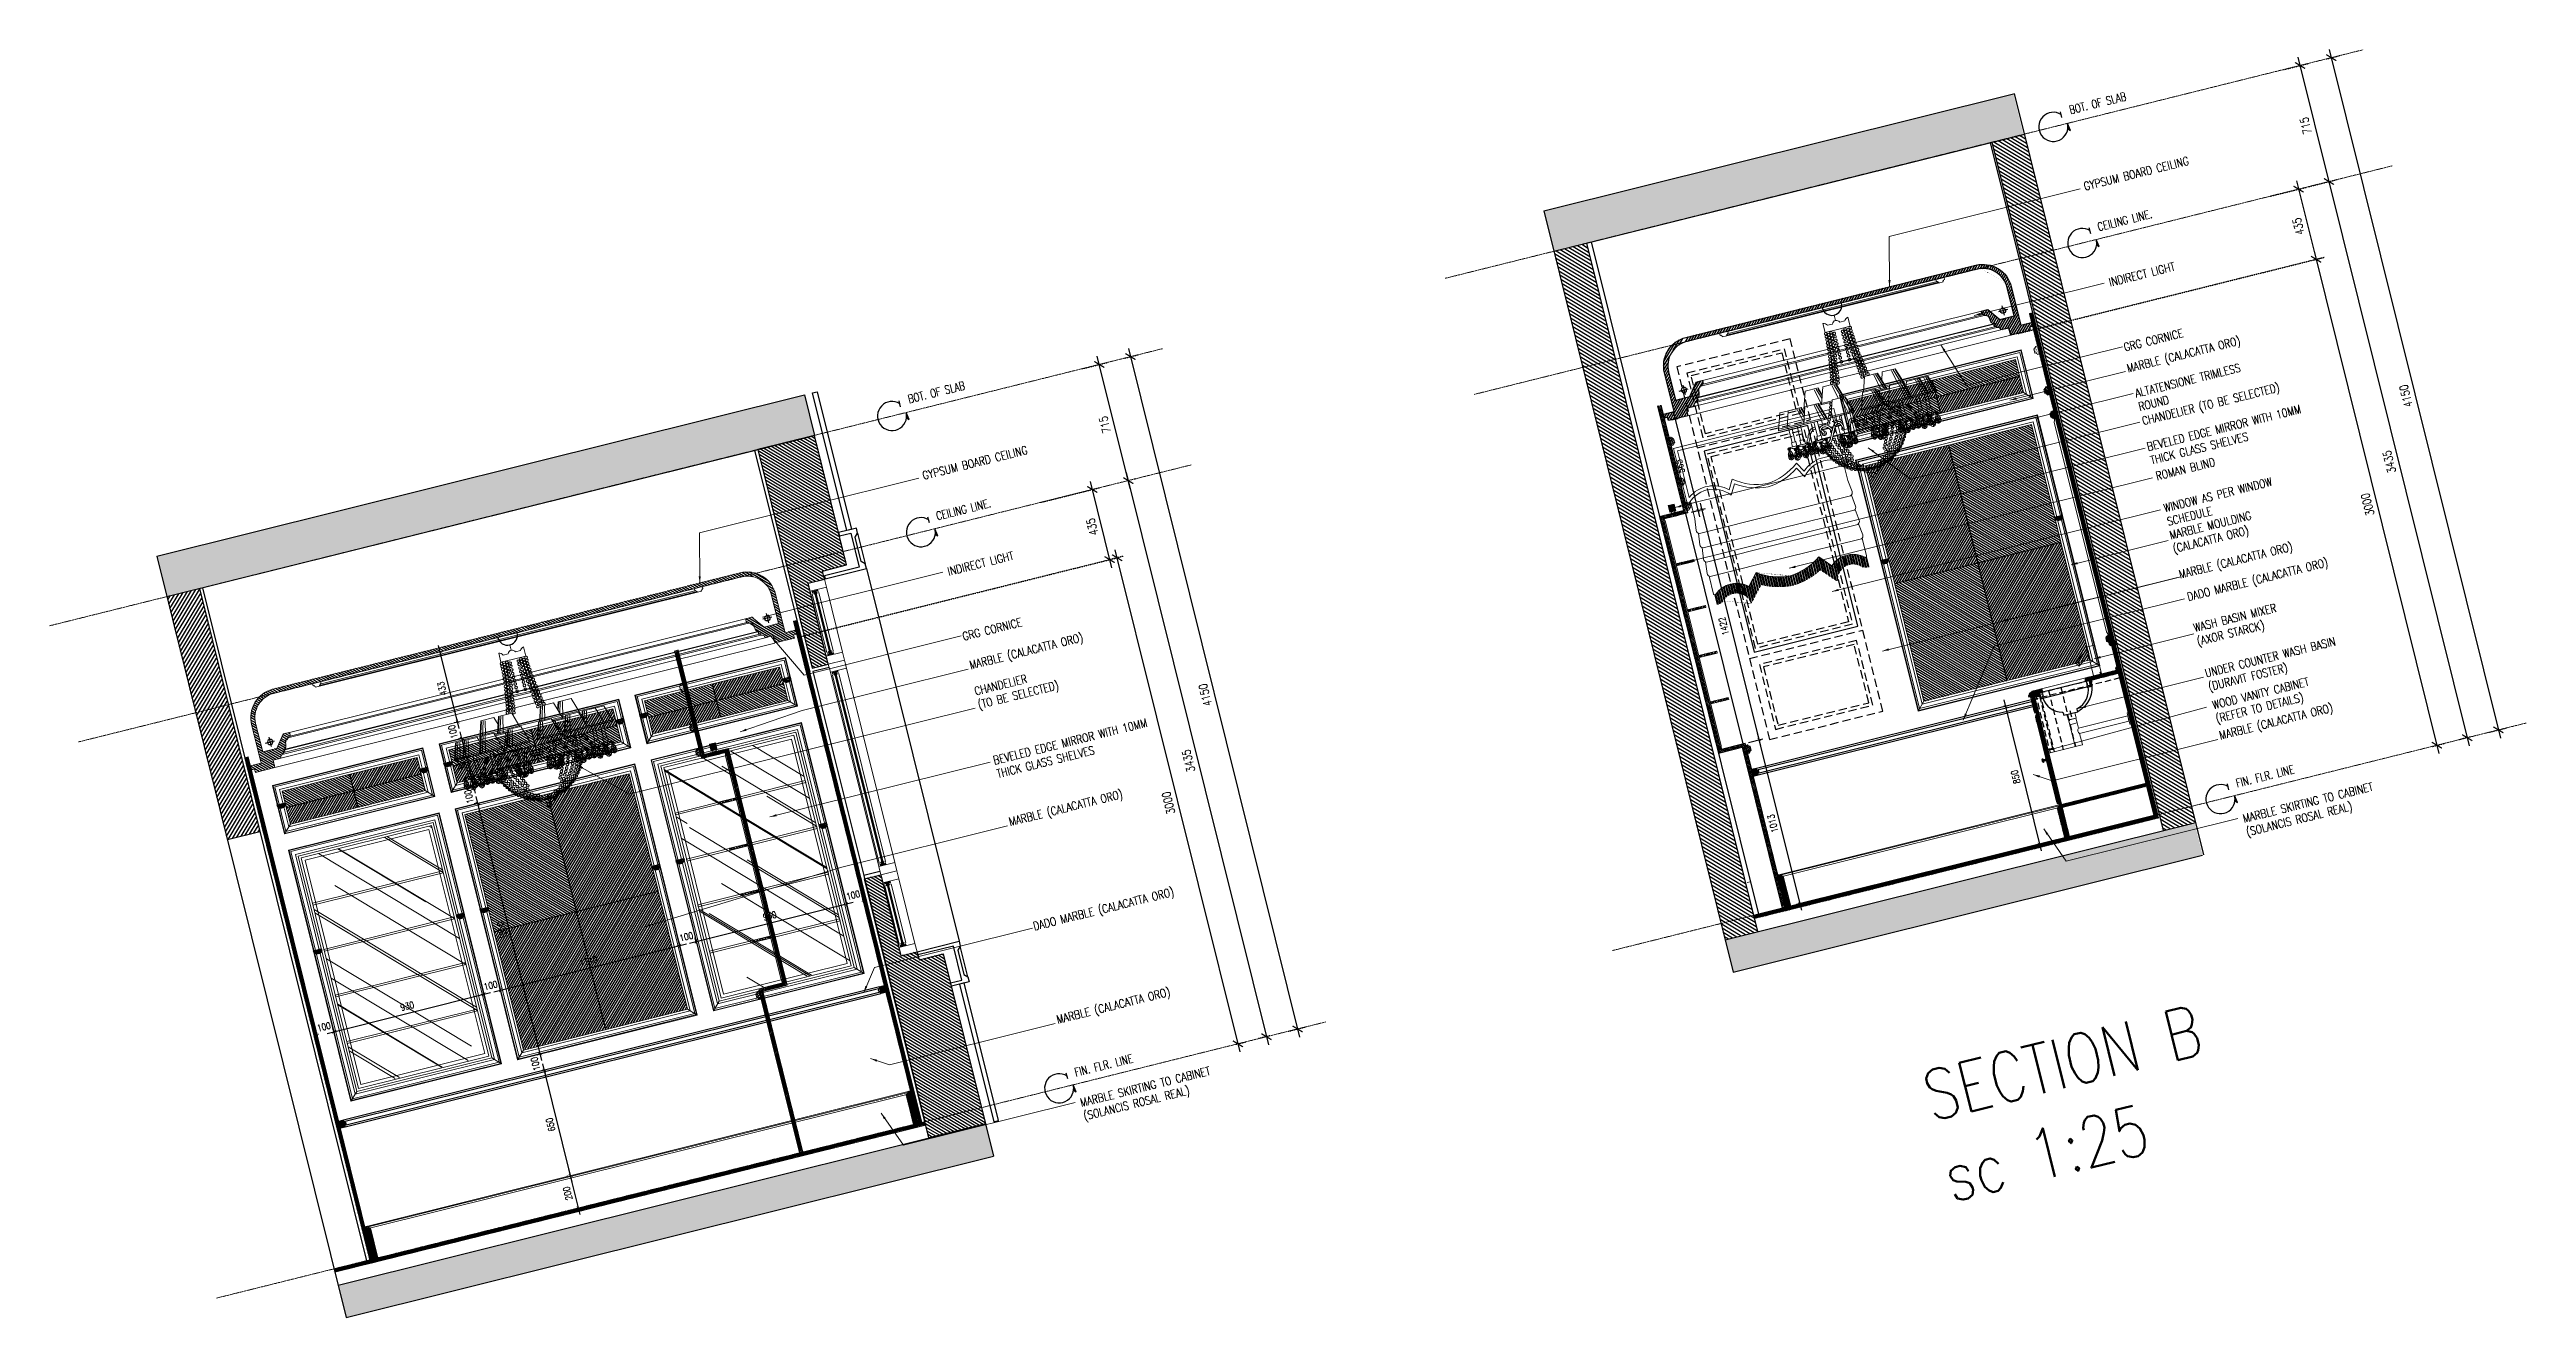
# Model space of a CAD drawing. Header units: inches. Extents: x 252212 to 296477, y 417293 to 492071.
# Drawn here: x 265584 to 280434, y 471504 to 479099 of the extents above; entities that cross this region are included whole.
import ezdxf

# ---------------------------------------------------------------- set-up
doc = ezdxf.new("R2010")
doc.units = ezdxf.units.IN
doc.header["$MEASUREMENT"] = 0
doc.set_wipeout_variables(frame=1)
for name, pattern in [('DASHED', [0.75, 0.5, -0.25]), ('HIDDEN', [0.375, 0.25, -0.125]), ('HIDDEN2', [0.1875, 0.125, -0.0625]), ('PR11_AL Kaabi_Villa_GF-07_Make up & Toilet$0$HIDDEN2', [4.7625, 3.175, -1.5875])]:
    doc.linetypes.add(name, pattern=pattern)
for name, color, linetype in [('8', 8, 'Continuous'), ('A-DIM', 9, 'Continuous'), ('A-Hidden', 8, 'HIDDEN'), ('brass', 40, 'Continuous'), ('curtain', 21, 'Continuous'), ('ELECTRICAL', 10, 'Continuous'), ('grab bar', 251, 'Continuous'), ('gypsum', 31, 'Continuous'), ('Layer1', 1, 'Continuous'), ('Layer2', 2, 'Continuous'), ('Layer3', 7, 'Continuous'), ('Layer6', 6, 'Continuous'), ('Layer7', 8, 'Continuous'), ('LIGHT', 130, 'Continuous'), ('MARBLE 2', 6, 'Continuous'), ('MARBLE HATCH', 251, 'Continuous'), ('SANITARY WARES', 212, 'Continuous'), ('TEXT 2', 1, 'Continuous'), ('WOOD LINES', 35, 'Continuous')]:
    doc.layers.add(name, color=color, linetype=linetype)
for name, color, linetype, lineweight in [('A-Dim-ID', 9, 'Continuous', 20), ('A-FLOR-SLAB', 5, 'Continuous', 40), ('A-GLAZ', 134, 'Continuous', 18), ('A-RNDR-ALUM', 1, 'Continuous', 9), ('A-RNDR-PT36', 253, 'Continuous', 20), ('CQ Marble', 6, 'Continuous', 0), ('Glass', 4, 'Continuous', 0), ('Glass-Mirror', 4, 'Continuous', 0), ('GRC', 41, 'Continuous', 0), ('GRC Hatch', 253, 'Continuous', 0), ('ID-NOTES', 3, 'Continuous', 0), ('Lighting', 7, 'Continuous', 0), ('Marble', 6, 'Continuous', 0), ('Sanitary', 9, 'Continuous', 0)]:
    doc.layers.add(name, color=color, linetype=linetype, lineweight=lineweight)
doc.styles.add('grid_250', font='romans.shx', dxfattribs={"width": 0.75, "height": 0.75})
doc.styles.add('ID-ROMANS', font='romans.shx', dxfattribs={"width": 0.8})
doc.styles.add('ST9', font='romans.shx', dxfattribs={"width": 0.8})
doc.styles.add('ZZ-Dim All', font='romans.shx', dxfattribs={"width": 0.8})
doc.dimstyles.new('DIM 0200', dxfattribs={"dimscale": 200, "dimtxt": 1, "dimasz": 0.8, "dimexe": 0.5, "dimexo": 1, "dimgap": 0.4, "dimtad": 1, "dimdec": 0, "dimrnd": 10, "dimdsep": 46, "dimtxsty": 'ZZ-Dim All', "dimblk1": 'ARCHTICK', "dimblk2": 'ARCHTICK', "dimsah": 1, "dimcen": 1, "dimdle": 0.5, "dimclrd": 256, "dimclre": 256, "dimclrt": 256, "dimadec": 0, "dimazin": 2, "dimtfac": 1, "dimtdec": 0, "dimtix": 1, "dimtmove": 2, "dimatfit": 2, "dimfxl": 1, "dimfxlon": 1, "dimtolj": 1, "dimtzin": 0, "dimlwd": -1, "dimlwe": -1, "dimarcsym": 0})
doc.dimstyles.new('DIM-100', dxfattribs={"dimscale": 50, "dimtxt": 1.25, "dimasz": 1, "dimexe": 1, "dimexo": 1, "dimgap": 0.6, "dimtad": 1, "dimdec": 0, "dimrnd": 5, "dimdsep": 46, "dimtxsty": 'ZZ-Dim All', "dimblk1": 'ARCHTICK', "dimblk2": 'ARCHTICK', "dimsah": 1, "dimcen": 1, "dimdle": 1, "dimclrd": 256, "dimclre": 8, "dimclrt": 256, "dimazin": 2, "dimtfac": 1, "dimtdec": 0, "dimtix": 1, "dimtmove": 2, "dimatfit": 2, "dimfxl": 0.1, "dimtolj": 1, "dimtzin": 0, "dimlwd": -1, "dimlwe": -1, "dimarcsym": 0})
doc.dimstyles.new('DIM-20', dxfattribs={"dimscale": 1000, "dimtxt": 0.044, "dimasz": 0.035, "dimexe": 0.022, "dimexo": 0.022, "dimgap": 0.022, "dimtad": 1, "dimdec": 0, "dimzin": 0, "dimdsep": 46, "dimtxsty": 'ST9', "dimblk1": 'ARCHTICK', "dimblk2": 'ARCHTICK', "dimsah": 1, "dimcen": 0.088, "dimdle": 0.04, "dimclrd": 256, "dimclre": 256, "dimclrt": 3, "dimadec": 0, "dimazin": 0, "dimtfac": 1, "dimtdec": 0, "dimtix": 1, "dimtofl": 0, "dimtmove": 1, "dimatfit": 3, "dimldrblk": 'CLOSED', "dimfxl": 1, "dimtolj": 1, "dimtzin": 0, "dimarcsym": 0})
pattern_1 = [(148.971423, (395786.492, 470136.123), (-3.86599147, -6.42682736), []), (148.971423, (395785.639, 470139.554), (-3.86599147, -6.42682736), [])]
pattern_2 = [(148.971423, (395569.012, 471010.2465), (-3.86599147, -6.42682736), []), (148.971423, (395568.158, 471013.6775), (-3.86599147, -6.42682736), [])]
pattern_3 = [(58.971423, (251864.537, 417553.81), (-10.711379, 6.443319), [])]
pattern_4 = [(148.9714, (291611.94, 475349.5), (-410.921, 597.2803), [4500, -600, 1500, -300]), (148.9714, (291347.35, 475683.7), (462.744, 187.2676), [900, -99, 1800, -225]), (148.9714, (291614.84, 475645.34), (-1233.1715, 976.3652), [2400, -420, 1200, -300])]
pattern_5 = [(148.971423, (251801.224, 417538.058), (-6.443319, -10.711379), [])]
pattern_6 = [(58.971423, (251801.224, 417538.058), (-10.711379, 6.443319), [])]
pattern_7 = [(148.971423, (254227.215, 418141.64), (-6.443319, -10.711379), [])]
pattern_8 = [(58.971423, (254227.215, 418141.64), (-10.711379, 6.443319), [])]
pattern_9 = [(148.971423, (253014.369, 417839.886), (-6.443319, -10.711379), [])]
pattern_10 = [(58.971423, (253014.369, 417839.886), (-10.711379, 6.443319), [])]
pattern_11 = [(45, (-39154.6824, -48912.3394), (-4.4194174, 4.4194174), [])]
pattern_12 = [(90, (25.075, -177.2), (-15, 3e-15), []), (90, (27.575, -174.7), (-15, 3e-15), []), (90, (30.075, -172.2), (-15, 3e-15), []), (90, (32.575, -169.7), (-15, 3e-15), [])]
pattern_13 = [(148.971423, (251872.126, 417555.698), (-6.4433191, -10.711379), [])]
pattern_14 = [(148.971423, (261416.584, 419930.343), (-6.443319, -10.711379), [])]
pattern_15 = [(58.971423, (261416.584, 419930.343), (-10.711379, 6.443319), [])]
pattern_16 = [(58.971423, (-43603.783, -46810.252), (-3.21341368, 1.93299574), []), (148.971423, (-43603.783, -46810.252), (-8.3598231, 0.6525778), [9.375, -5.625])]

msp = doc.modelspace()

# ---------------------------------------------------------------- texts
at = {"layer": 'ID-NOTES', "style": 'grid_250', "width": 0.75}
for s, p in [('BOT. OF SLAB ', (277700.1, 478712.1, 375.8)), ('CEILING LINE. ', (277869.7, 478011.4, 1449.7)), ('BOT. OF SLAB ', (270737.8, 476979.9, 375.8)), ('CEILING LINE. ', (270907.4, 476279.1, 1449.7)), ('FIN. FLR. LINE', (278700, 474679, 912.8)), ('FIN. FLR. LINE', (271737.6, 472946.7, 912.8))]:
    msp.add_text(s, height=50, rotation=13.97142, dxfattribs=at).set_placement(p)
at = {"layer": 'ID-NOTES', "attachment_point": 1, "rotation": 13.97142, "style": 'ID-ROMANS'}
for s, insert, char_height, width in [('\\pxql;GYPSUM BOARD CEILING', (277775.3, 478303.1, 0), 50, 1075.058), ('\\pxql;INDIRECT LIGHT', (277926.4, 477728.2, 0), 50, 1075.058), ('GRG CORNICE', (278015, 477339.1, 0), 50, 1075.058), ('MARBLE (CALACATTA ORO)', (278032.8, 477213, 0), 50, 1075.058), ('ALTATENSIONE TRIMLESS \\PROUND', (278083.5, 477063.6, 0), 50, 1075.058), ('CHANDELIER (TO BE SELECTED)', (278124.8, 476897.8, 0), 50, 1075.058), ('BEVELED EDGE MIRROR WITH 10MM THICK GLASS SHELVES', (278154.5, 476742.9, 0), 50, 1075.058), ('\\pxql;GYPSUM BOARD CEILING', (270812.9, 476570.8, 0), 50, 1075.058), ('ROMAN BLIND', (278207.1, 476567.2, 0), 50, 1075.058), ('WINDOW AS PER WINDOW\\PSCHEDULE', (278254.6, 476376, 0), 50, 1075.058), ('MARBLE MOULDING\\P(CALACATTA ORO)', (278289.2, 476213, 0), 50, 1075.058), ('\\pxql;INDIRECT LIGHT', (270964.1, 475995.9, 0), 50, 1075.058), ('MARBLE (CALACATTA ORO)', (278345.5, 475978.6, 0), 50, 1075.058), ('DADO MARBLE (CALACATTA ORO)', (278394.9, 475844, 0), 50, 1075.058), ('GRG CORNICE', (271052.7, 475606.8, 0), 50, 1075.058), ('WASH BASIN MIXER\\P(AXOR STARCK)', (278433.4, 475658.2, 0), 50, 1075.058), ('MARBLE (CALACATTA ORO)', (271094.5, 475435.4, 0), 50, 1075.058), ('UNDER COUNTER WASH BASIN (DURAVIT FOSTER)', (278501.8, 475386.4, 0), 50, 1075.058), ('CHANDELIER\\P(TO BE SELECTED)', (271124.5, 475278.8, 0), 50, 1075.058), ('WOOD VANITY CABINET\\P(REFER TO DETAILS)', (278546.3, 475195.5, 0), 50, 1075.058), ('BEVELED EDGE MIRROR WITH 10MM THICK GLASS SHELVES', (271237.4, 474864.2, 0), 50, 1075.058), ('MARBLE (CALACATTA ORO)', (278587.2, 475014.1, 0), 50, 1075.058), ('MARBLE (CALACATTA ORO)', (271331.9, 474496.6, 0), 50, 1075.058), ('MARBLE SKIRTING TO CABINET (SOLANCIS ROSAL REAL) ', (278728.7, 474516, 0), 50, 1075.058), ('DADO MARBLE (CALACATTA ORO)', (271476.6, 473870.7, 0), 50, 1075.058), ('MARBLE (CALACATTA ORO)', (271616.7, 473312, 0), 50, 1075.058), ('SECTION B\\Psc 1:25', (276794.2, 472969.1, 0), 300, 6757.121), ('MARBLE SKIRTING TO CABINET (SOLANCIS ROSAL REAL) ', (271758.2, 472814, 0), 50, 1075.058)]:
    msp.add_mtext(s, dxfattribs=dict(at, insert=insert, char_height=char_height, width=width))

# ---------------------------------------------------------------- blocks, each defined once
blk = doc.blocks.new('GLAZ-4')
at = {"layer": 'A-GLAZ'}
for p, q in [((-26, 2238, 0), (-26, 1859, 0)), ((-25, 2238, 0), (-25, 1859, 0)), ((-24, 2238, 0), (-24, 1859, 0)), ((-22, 2238, 0), (-22, 1859, 0)), ((-21, 2238, 0), (-21, 1859, 0)), ((-20, 2238, 0), (-20, 1859, 0)), ((-18, 2238, 0), (-18, 1859, 0)), ((-26, 562, 0), (-26, 1741, 0)), ((-25, 562, 0), (-25, 1741, 0)), ((-24, 562, 0), (-24, 1741, 0)), ((-22, 562, 0), (-22, 1741, 0)), ((-21, 562, 0), (-21, 1741, 0)), ((-20, 562, 0), (-20, 1741, 0)), ((-18, 562, 0), (-18, 1741, 0)), ((-26, 62, 0), (-26, 441, 0)), ((-25, 62, 0), (-25, 441, 0)), ((-24, 62, 0), (-24, 441, 0)), ((-22, 62, 0), (-22, 441, 0)), ((-21, 62, 0), (-21, 441, 0)), ((-20, 62, 0), (-20, 441, 0)), ((-18, 62, 0), (-18, 441, 0))]:
    blk.add_line(p, q, dxfattribs=at)
at = {"layer": 'A-RNDR-ALUM'}
for p, q in [((-50, 1850, 0), (-50, 2250, 0)), ((-38, 2247, 0), (-37, 2247, 0)), ((-38, 2239, 0), (-38, 2247, 0)), ((-38, 2247, 0), (-37, 2247, 0)), ((-38, 2239, 0), (-38, 2247, 0)), ((-38, 2239, 0), (-37, 2239, 0)), ((-38, 2239, 0), (-37, 2239, 0)), ((-37, 2239, 0), (-37, 2247, 0)), ((-37, 2239, 0), (-37, 2247, 0)), ((-37, 2246, 0), (-7, 2246, 0)), ((-37, 2246, 0), (-7, 2246, 0)), ((-37, 2245, 0), (-7, 2245, 0)), ((-37, 2245, 0), (-7, 2245, 0)), ((-37, 2243, 0), (-7, 2243, 0)), ((-37, 2243, 0), (-7, 2243, 0)), ((-37, 2242, 0), (-7, 2242, 0)), ((-37, 2242, 0), (-7, 2242, 0)), ((-37, 2241, 0), (-7, 2241, 0)), ((-37, 2241, 0), (-7, 2241, 0)), ((-36, 2247, 0), (-35, 2247, 0)), ((-36, 2247, 0), (-35, 2247, 0)), ((-36, 2239, 0), (-35, 2239, 0)), ((-36, 2239, 0), (-35, 2239, 0)), ((-6, 2247, 0), (-7, 2247, 0)), ((-7, 2239, 0), (-7, 2247, 0)), ((-6, 2247, 0), (-7, 2247, 0)), ((-7, 2239, 0), (-7, 2247, 0)), ((-6, 2239, 0), (-7, 2239, 0)), ((-6, 2239, 0), (-7, 2239, 0)), ((-6, 2239, 0), (-6, 2247, 0)), ((-6, 2239, 0), (-6, 2247, 0)), ((50, 1850, 0), (50, 2250, 0)), ((-38, 1861, 0), (-37, 1861, 0)), ((-38, 1861, 0), (-38, 1853, 0)), ((-38, 1861, 0), (-37, 1861, 0)), ((-38, 1861, 0), (-38, 1853, 0)), ((-38, 1853, 0), (-37, 1853, 0)), ((-38, 1853, 0), (-37, 1853, 0)), ((-37, 1861, 0), (-37, 1853, 0)), ((-37, 1861, 0), (-37, 1853, 0)), ((-37, 1859, 0), (-7, 1859, 0)), ((-37, 1859, 0), (-7, 1859, 0)), ((-37, 1858, 0), (-7, 1858, 0)), ((-37, 1858, 0), (-7, 1858, 0)), ((-37, 1857, 0), (-7, 1857, 0)), ((-37, 1857, 0), (-7, 1857, 0)), ((-37, 1855, 0), (-7, 1855, 0)), ((-37, 1855, 0), (-7, 1855, 0)), ((-37, 1854, 0), (-7, 1854, 0)), ((-37, 1854, 0), (-7, 1854, 0)), ((-36, 1861, 0), (-35, 1861, 0)), ((-36, 1861, 0), (-35, 1861, 0)), ((-36, 1853, 0), (-35, 1853, 0)), ((-36, 1853, 0), (-35, 1853, 0)), ((-6, 1861, 0), (-7, 1861, 0)), ((-7, 1861, 0), (-7, 1853, 0)), ((-6, 1861, 0), (-7, 1861, 0)), ((-7, 1861, 0), (-7, 1853, 0)), ((-6, 1853, 0), (-7, 1853, 0)), ((-6, 1853, 0), (-7, 1853, 0)), ((-6, 1861, 0), (-6, 1853, 0)), ((-6, 1861, 0), (-6, 1853, 0)), ((-50, 1775, 0), (-50, 550, 0)), ((-38, 1747, 0), (-37, 1747, 0)), ((-38, 1739, 0), (-38, 1747, 0)), ((-38, 1747, 0), (-37, 1747, 0)), ((-38, 1739, 0), (-38, 1747, 0)), ((-38, 1739, 0), (-37, 1739, 0)), ((-38, 1739, 0), (-37, 1739, 0)), ((-37, 1739, 0), (-37, 1747, 0)), ((-37, 1739, 0), (-37, 1747, 0)), ((-37, 1746, 0), (-7, 1746, 0)), ((-37, 1746, 0), (-7, 1746, 0)), ((-37, 1745, 0), (-7, 1745, 0)), ((-37, 1745, 0), (-7, 1745, 0)), ((-37, 1743, 0), (-7, 1743, 0)), ((-37, 1743, 0), (-7, 1743, 0)), ((-37, 1742, 0), (-7, 1742, 0)), ((-37, 1742, 0), (-7, 1742, 0)), ((-37, 1741, 0), (-7, 1741, 0)), ((-37, 1741, 0), (-7, 1741, 0)), ((-36, 1747, 0), (-35, 1747, 0)), ((-36, 1747, 0), (-35, 1747, 0)), ((-36, 1739, 0), (-35, 1739, 0)), ((-36, 1739, 0), (-35, 1739, 0)), ((-6, 1747, 0), (-7, 1747, 0)), ((-7, 1739, 0), (-7, 1747, 0)), ((-6, 1747, 0), (-7, 1747, 0)), ((-7, 1739, 0), (-7, 1747, 0)), ((-6, 1739, 0), (-7, 1739, 0)), ((-6, 1739, 0), (-7, 1739, 0)), ((-6, 1739, 0), (-6, 1747, 0)), ((-6, 1739, 0), (-6, 1747, 0)), ((50, 1775, 0), (50, 550, 0)), ((-50, 450, 0), (-50, 50, 0)), ((-38, 561, 0), (-37, 561, 0)), ((-38, 561, 0), (-38, 553, 0)), ((-38, 561, 0), (-37, 561, 0)), ((-38, 561, 0), (-38, 553, 0)), ((-38, 553, 0), (-37, 553, 0)), ((-38, 553, 0), (-37, 553, 0)), ((-38, 447, 0), (-37, 447, 0)), ((-38, 439, 0), (-38, 447, 0)), ((-38, 447, 0), (-37, 447, 0)), ((-38, 439, 0), (-38, 447, 0)), ((-37, 561, 0), (-37, 553, 0)), ((-37, 561, 0), (-37, 553, 0)), ((-37, 559, 0), (-7, 559, 0)), ((-37, 559, 0), (-7, 559, 0)), ((-37, 558, 0), (-7, 558, 0)), ((-37, 558, 0), (-7, 558, 0)), ((-37, 557, 0), (-7, 557, 0)), ((-37, 557, 0), (-7, 557, 0)), ((-37, 555, 0), (-7, 555, 0)), ((-37, 555, 0), (-7, 555, 0)), ((-37, 554, 0), (-7, 554, 0)), ((-37, 554, 0), (-7, 554, 0)), ((-37, 439, 0), (-37, 447, 0)), ((-37, 439, 0), (-37, 447, 0)), ((-37, 446, 0), (-7, 446, 0)), ((-37, 446, 0), (-7, 446, 0)), ((-36, 561, 0), (-35, 561, 0)), ((-36, 561, 0), (-35, 561, 0)), ((-36, 553, 0), (-35, 553, 0)), ((-36, 553, 0), (-35, 553, 0)), ((-36, 447, 0), (-35, 447, 0)), ((-36, 447, 0), (-35, 447, 0)), ((-6, 561, 0), (-7, 561, 0)), ((-7, 561, 0), (-7, 553, 0)), ((-6, 561, 0), (-7, 561, 0)), ((-7, 561, 0), (-7, 553, 0)), ((-6, 553, 0), (-7, 553, 0)), ((-6, 553, 0), (-7, 553, 0)), ((-6, 447, 0), (-7, 447, 0)), ((-7, 439, 0), (-7, 447, 0)), ((-6, 447, 0), (-7, 447, 0)), ((-7, 439, 0), (-7, 447, 0)), ((-6, 561, 0), (-6, 553, 0)), ((-6, 561, 0), (-6, 553, 0)), ((-6, 439, 0), (-6, 447, 0)), ((-6, 439, 0), (-6, 447, 0)), ((50, 450, 0), (50, 50, 0)), ((-38, 439, 0), (-37, 439, 0)), ((-38, 439, 0), (-37, 439, 0)), ((-37, 445, 0), (-7, 445, 0)), ((-37, 445, 0), (-7, 445, 0)), ((-37, 443, 0), (-7, 443, 0)), ((-37, 443, 0), (-7, 443, 0)), ((-37, 442, 0), (-7, 442, 0)), ((-37, 442, 0), (-7, 442, 0)), ((-37, 441, 0), (-7, 441, 0)), ((-37, 441, 0), (-7, 441, 0)), ((-36, 439, 0), (-35, 439, 0)), ((-36, 439, 0), (-35, 439, 0)), ((-6, 439, 0), (-7, 439, 0)), ((-6, 439, 0), (-7, 439, 0)), ((-38, 61, 0), (-37, 61, 0)), ((-38, 61, 0), (-38, 53, 0)), ((-38, 61, 0), (-37, 61, 0)), ((-38, 61, 0), (-38, 53, 0)), ((-38, 53, 0), (-37, 53, 0)), ((-38, 53, 0), (-37, 53, 0)), ((-37, 61, 0), (-37, 53, 0)), ((-37, 61, 0), (-37, 53, 0)), ((-37, 59, 0), (-7, 59, 0)), ((-37, 59, 0), (-7, 59, 0)), ((-37, 58, 0), (-7, 58, 0)), ((-37, 58, 0), (-7, 58, 0)), ((-37, 57, 0), (-7, 57, 0)), ((-37, 57, 0), (-7, 57, 0)), ((-37, 55, 0), (-7, 55, 0)), ((-37, 55, 0), (-7, 55, 0)), ((-37, 54, 0), (-7, 54, 0)), ((-37, 54, 0), (-7, 54, 0)), ((-36, 61, 0), (-35, 61, 0)), ((-36, 61, 0), (-35, 61, 0)), ((-36, 53, 0), (-35, 53, 0)), ((-36, 53, 0), (-35, 53, 0)), ((-6, 61, 0), (-7, 61, 0)), ((-7, 61, 0), (-7, 53, 0)), ((-6, 61, 0), (-7, 61, 0)), ((-7, 61, 0), (-7, 53, 0)), ((-6, 53, 0), (-7, 53, 0)), ((-6, 53, 0), (-7, 53, 0)), ((-6, 61, 0), (-6, 53, 0)), ((-6, 61, 0), (-6, 53, 0))]:
    blk.add_line(p, q, dxfattribs=at)
at = {"layer": 'A-RNDR-ALUM', "elevation": 0}
for points in [[(-50, 2250), (50, 2250), (50, 2300), (-50, 2300)], [(-50, 1850), (50, 1850), (50, 1800), (-50, 1800)], [(-50, 1750), (50, 1750), (50, 1800), (-50, 1800)], [(-50, 550), (50, 550), (50, 500), (-50, 500)], [(-50, 450), (50, 450), (50, 500), (-50, 500)], [(-50, 50), (50, 50), (50, 0), (-50, 0)]]:
    blk.add_lwpolyline(points, close=True, dxfattribs=at)
at = {"layer": 'A-RNDR-ALUM', "const_width": 0.928, "elevation": 0}
for points in [[(-44, 2249, -0.414214), (-44, 2249)], [(-44, 2249, -0.414214), (-44, 2249)], [(-1, 2249, 0.414214), (0, 2249)], [(-1, 2249, 0.414214), (0, 2249)], [(-44, 1851, 0.414214), (-44, 1851)], [(-44, 1851, 0.414214), (-44, 1851)], [(-1, 1851, -0.414214), (0, 1851)], [(-1, 1851, -0.414214), (0, 1851)], [(-44, 1749, -0.414214), (-44, 1749)], [(-44, 1749, -0.414214), (-44, 1749)], [(-1, 1749, 0.414214), (0, 1749)], [(-1, 1749, 0.414214), (0, 1749)], [(-44, 551, 0.414214), (-44, 551)], [(-44, 551, 0.414214), (-44, 551)], [(-44, 449, -0.414214), (-44, 449)], [(-44, 449, -0.414214), (-44, 449)], [(-1, 551, -0.414214), (0, 551)], [(-1, 551, -0.414214), (0, 551)], [(-1, 449, 0.414214), (0, 449)], [(-1, 449, 0.414214), (0, 449)], [(-44, 51, 0.414214), (-44, 51)], [(-44, 51, 0.414214), (-44, 51)], [(-1, 51, -0.414214), (0, 51)], [(-1, 51, -0.414214), (0, 51)]]:
    blk.add_lwpolyline(points, format="xyb", dxfattribs=at)
at = {"layer": 'A-RNDR-ALUM', "elevation": 0}
for points in [[(-14, 2232), (-16, 2232), (-16, 2229, -0.015553), (-15, 2230), (-12, 2230, 0.104304), (-18, 2224), (-18, 2226, -0.016036), (-18, 2227), (-18, 2228), (-18, 2229), (-18, 2232), (-18, 2231), (-18, 2234), (-18, 2234), (-18, 2237), (-18, 2237), (-18, 2238, 0.414214), (-18, 2238), (-26, 2238, 0.414214), (-27, 2238), (-27, 2237), (-26, 2237), (-26, 2234), (-27, 2234), (-27, 2231), (-26, 2232), (-26, 2229), (-27, 2228), (-27, 2227, -0.016036), (-26, 2226), (-26, 2224, 0.104304), (-33, 2230), (-30, 2230, -0.015553), (-29, 2229), (-29, 2232), (-31, 2232, 0.021646), (-29, 2236), (-29, 2238, -0.414214), (-26, 2240), (-18, 2240, -0.414214), (-16, 2238), (-16, 2236, 0.021646)], [(-14, 1868), (-16, 1868), (-16, 1871, 0.015553), (-15, 1870), (-12, 1870, -0.104304), (-18, 1876), (-18, 1874, 0.016036), (-18, 1873), (-18, 1872), (-18, 1871), (-18, 1868), (-18, 1869), (-18, 1866), (-18, 1866), (-18, 1863), (-18, 1864), (-18, 1862, -0.414214), (-18, 1862), (-26, 1862, -0.414214), (-27, 1862), (-27, 1864), (-26, 1863), (-26, 1866), (-27, 1866), (-27, 1869), (-26, 1868), (-26, 1871), (-27, 1872), (-27, 1873, 0.016036), (-26, 1874), (-26, 1876, -0.104304), (-33, 1870), (-30, 1870, 0.015553), (-29, 1871), (-29, 1868), (-31, 1868, -0.021646), (-29, 1864), (-29, 1862, 0.414214), (-26, 1860), (-18, 1860, 0.414214), (-16, 1862), (-16, 1864, -0.021646)], [(-14, 1732), (-16, 1732), (-16, 1729, -0.015553), (-15, 1730), (-12, 1730, 0.104304), (-18, 1724), (-18, 1726, -0.016036), (-18, 1727), (-18, 1728), (-18, 1729), (-18, 1732), (-18, 1731), (-18, 1734), (-18, 1734), (-18, 1737), (-18, 1737), (-18, 1738, 0.414214), (-18, 1738), (-26, 1738, 0.414214), (-27, 1738), (-27, 1737), (-26, 1737), (-26, 1734), (-27, 1734), (-27, 1731), (-26, 1732), (-26, 1729), (-27, 1728), (-27, 1727, -0.016036), (-26, 1726), (-26, 1724, 0.104304), (-33, 1730), (-30, 1730, -0.015553), (-29, 1729), (-29, 1732), (-31, 1732, 0.021646), (-29, 1736), (-29, 1738, -0.414214), (-26, 1740), (-18, 1740, -0.414214), (-16, 1738), (-16, 1736, 0.021646)], [(-14, 568), (-16, 568), (-16, 571, 0.015553), (-15, 570), (-12, 570, -0.104304), (-18, 576), (-18, 574, 0.016036), (-18, 573), (-18, 572), (-18, 571), (-18, 568), (-18, 569), (-18, 566), (-18, 566), (-18, 563), (-18, 564), (-18, 562, -0.414214), (-18, 562), (-26, 562, -0.414214), (-27, 562), (-27, 564), (-26, 563), (-26, 566), (-27, 566), (-27, 569), (-26, 568), (-26, 571), (-27, 572), (-27, 573, 0.016036), (-26, 574), (-26, 576, -0.104304), (-33, 570), (-30, 570, 0.015553), (-29, 571), (-29, 568), (-31, 568, -0.021646), (-29, 564), (-29, 562, 0.414214), (-26, 560), (-18, 560, 0.414214), (-16, 562), (-16, 564, -0.021646)], [(-14, 432), (-16, 432), (-16, 429, -0.015553), (-15, 430), (-12, 430, 0.104304), (-18, 424), (-18, 426, -0.016036), (-18, 427), (-18, 428), (-18, 429), (-18, 432), (-18, 431), (-18, 434), (-18, 434), (-18, 437), (-18, 437), (-18, 438, 0.414214), (-18, 438), (-26, 438, 0.414214), (-27, 438), (-27, 437), (-26, 437), (-26, 434), (-27, 434), (-27, 431), (-26, 432), (-26, 429), (-27, 428), (-27, 427, -0.016036), (-26, 426), (-26, 424, 0.104304), (-33, 430), (-30, 430, -0.015553), (-29, 429), (-29, 432), (-31, 432, 0.021646), (-29, 436), (-29, 438, -0.414214), (-26, 440), (-18, 440, -0.414214), (-16, 438), (-16, 436, 0.021646)], [(-14, 68), (-16, 68), (-16, 71, 0.015553), (-15, 70), (-12, 70, -0.104304), (-18, 76), (-18, 74, 0.016036), (-18, 73), (-18, 72), (-18, 71), (-18, 68), (-18, 69), (-18, 66), (-18, 66), (-18, 63), (-18, 64), (-18, 62, -0.414214), (-18, 62), (-26, 62, -0.414214), (-27, 62), (-27, 64), (-26, 63), (-26, 66), (-27, 66), (-27, 69), (-26, 68), (-26, 71), (-27, 72), (-27, 73, 0.016036), (-26, 74), (-26, 76, -0.104304), (-33, 70), (-30, 70, 0.015553), (-29, 71), (-29, 68), (-31, 68, -0.021646), (-29, 64), (-29, 62, 0.414214), (-26, 60), (-18, 60, 0.414214), (-16, 62), (-16, 64, -0.021646)]]:
    blk.add_lwpolyline(points, format="xyb", close=True, dxfattribs=at)
at = {"layer": 'A-RNDR-ALUM'}
for points in [[(-45, 2250, 0), (-45, 2249, 0), (-42, 2250, 0), (-44, 2249, 0)], [(-45, 2250, 0), (-45, 2249, 0), (-42, 2250, 0), (-44, 2249, 0)], [(-42, 2250, 0), (-44, 2249, 0), (-42, 2248, 0), (-44, 2248, 0)], [(-42, 2250, 0), (-44, 2249, 0), (-42, 2248, 0), (-44, 2248, 0)], [(-41, 2232, 0), (-41, 2231, 0), (-30, 2232, 0), (-30, 2231, 0)], [(-41, 2232, 0), (-41, 2231, 0), (-30, 2232, 0), (-30, 2231, 0)], [(-41, 2231, 0), (-41, 2230, 0), (-30, 2231, 0), (-30, 2230, 0)], [(-41, 2231, 0), (-41, 2230, 0), (-30, 2231, 0), (-30, 2230, 0)], [(-37, 2248, 0), (-35, 2250, 0), (-40, 2248, 0), (-40, 2250, 0)], [(-37, 2248, 0), (-35, 2250, 0), (-40, 2248, 0), (-40, 2250, 0)], [(-40, 2237, 0), (-40, 2239, 0), (-35, 2237, 0), (-37, 2239, 0)], [(-40, 2237, 0), (-40, 2239, 0), (-35, 2237, 0), (-37, 2239, 0)], [(-37, 2246, 0), (-35, 2246, 0), (-37, 2248, 0), (-35, 2250, 0)], [(-37, 2246, 0), (-35, 2246, 0), (-37, 2248, 0), (-35, 2250, 0)], [(-37, 2241, 0), (-35, 2241, 0), (-37, 2239, 0), (-35, 2237, 0)], [(-37, 2241, 0), (-35, 2241, 0), (-37, 2239, 0), (-35, 2237, 0)], [(-4, 2232, 0), (-4, 2231, 0), (-15, 2232, 0), (-15, 2231, 0)], [(-4, 2232, 0), (-4, 2231, 0), (-15, 2232, 0), (-15, 2231, 0)], [(-4, 2231, 0), (-4, 2230, 0), (-15, 2231, 0), (-15, 2230, 0)], [(-4, 2231, 0), (-4, 2230, 0), (-15, 2231, 0), (-15, 2230, 0)], [(-8, 2248, 0), (-9, 2250, 0), (-5, 2248, 0), (-5, 2250, 0)], [(-8, 2246, 0), (-9, 2246, 0), (-8, 2248, 0), (-9, 2250, 0)], [(-8, 2246, 0), (-9, 2246, 0), (-8, 2248, 0), (-9, 2250, 0)], [(-8, 2248, 0), (-9, 2250, 0), (-5, 2248, 0), (-5, 2250, 0)], [(-8, 2241, 0), (-9, 2241, 0), (-8, 2239, 0), (-9, 2237, 0)], [(-8, 2241, 0), (-9, 2241, 0), (-8, 2239, 0), (-9, 2237, 0)], [(-5, 2237, 0), (-5, 2239, 0), (-9, 2237, 0), (-8, 2239, 0)], [(-5, 2237, 0), (-5, 2239, 0), (-9, 2237, 0), (-8, 2239, 0)], [(-2, 2250, 0), (-1, 2249, 0), (-2, 2248, 0), (-1, 2248, 0)], [(0, 2250, 0), (0, 2249, 0), (-2, 2250, 0), (-1, 2249, 0)], [(-2, 2250, 0), (-1, 2249, 0), (-2, 2248, 0), (-1, 2248, 0)], [(0, 2250, 0), (0, 2249, 0), (-2, 2250, 0), (-1, 2249, 0)], [(-45, 1850, 0), (-45, 1851, 0), (-42, 1850, 0), (-44, 1851, 0)], [(-45, 1850, 0), (-45, 1851, 0), (-42, 1850, 0), (-44, 1851, 0)], [(-42, 1850, 0), (-44, 1851, 0), (-42, 1852, 0), (-44, 1852, 0)], [(-42, 1850, 0), (-44, 1851, 0), (-42, 1852, 0), (-44, 1852, 0)], [(-41, 1869, 0), (-41, 1870, 0), (-30, 1869, 0), (-30, 1870, 0)], [(-41, 1869, 0), (-41, 1870, 0), (-30, 1869, 0), (-30, 1870, 0)], [(-41, 1868, 0), (-41, 1869, 0), (-30, 1868, 0), (-30, 1869, 0)], [(-41, 1868, 0), (-41, 1869, 0), (-30, 1868, 0), (-30, 1869, 0)], [(-40, 1863, 0), (-40, 1861, 0), (-35, 1863, 0), (-37, 1861, 0)], [(-40, 1863, 0), (-40, 1861, 0), (-35, 1863, 0), (-37, 1861, 0)], [(-37, 1852, 0), (-35, 1850, 0), (-40, 1852, 0), (-40, 1850, 0)], [(-37, 1852, 0), (-35, 1850, 0), (-40, 1852, 0), (-40, 1850, 0)], [(-37, 1859, 0), (-35, 1859, 0), (-37, 1861, 0), (-35, 1863, 0)], [(-37, 1859, 0), (-35, 1859, 0), (-37, 1861, 0), (-35, 1863, 0)], [(-37, 1854, 0), (-35, 1854, 0), (-37, 1852, 0), (-35, 1850, 0)], [(-37, 1854, 0), (-35, 1854, 0), (-37, 1852, 0), (-35, 1850, 0)], [(-4, 1869, 0), (-4, 1870, 0), (-15, 1869, 0), (-15, 1870, 0)], [(-4, 1869, 0), (-4, 1870, 0), (-15, 1869, 0), (-15, 1870, 0)], [(-4, 1868, 0), (-4, 1869, 0), (-15, 1868, 0), (-15, 1869, 0)], [(-4, 1868, 0), (-4, 1869, 0), (-15, 1868, 0), (-15, 1869, 0)], [(-5, 1863, 0), (-5, 1861, 0), (-9, 1863, 0), (-8, 1861, 0)], [(-8, 1859, 0), (-9, 1859, 0), (-8, 1861, 0), (-9, 1863, 0)], [(-5, 1863, 0), (-5, 1861, 0), (-9, 1863, 0), (-8, 1861, 0)], [(-8, 1859, 0), (-9, 1859, 0), (-8, 1861, 0), (-9, 1863, 0)], [(-8, 1854, 0), (-9, 1854, 0), (-8, 1852, 0), (-9, 1850, 0)], [(-8, 1854, 0), (-9, 1854, 0), (-8, 1852, 0), (-9, 1850, 0)], [(-8, 1852, 0), (-9, 1850, 0), (-5, 1852, 0), (-5, 1850, 0)], [(-8, 1852, 0), (-9, 1850, 0), (-5, 1852, 0), (-5, 1850, 0)], [(-2, 1850, 0), (-1, 1851, 0), (-2, 1852, 0), (-1, 1852, 0)], [(-2, 1850, 0), (-1, 1851, 0), (-2, 1852, 0), (-1, 1852, 0)], [(0, 1850, 0), (0, 1851, 0), (-2, 1850, 0), (-1, 1851, 0)], [(0, 1850, 0), (0, 1851, 0), (-2, 1850, 0), (-1, 1851, 0)], [(-45, 1750, 0), (-45, 1749, 0), (-42, 1750, 0), (-44, 1749, 0)], [(-45, 1750, 0), (-45, 1749, 0), (-42, 1750, 0), (-44, 1749, 0)], [(-42, 1750, 0), (-44, 1749, 0), (-42, 1748, 0), (-44, 1748, 0)], [(-42, 1750, 0), (-44, 1749, 0), (-42, 1748, 0), (-44, 1748, 0)], [(-41, 1732, 0), (-41, 1731, 0), (-30, 1732, 0), (-30, 1731, 0)], [(-41, 1732, 0), (-41, 1731, 0), (-30, 1732, 0), (-30, 1731, 0)], [(-41, 1731, 0), (-41, 1730, 0), (-30, 1731, 0), (-30, 1730, 0)], [(-41, 1731, 0), (-41, 1730, 0), (-30, 1731, 0), (-30, 1730, 0)], [(-37, 1748, 0), (-35, 1750, 0), (-40, 1748, 0), (-40, 1750, 0)], [(-37, 1748, 0), (-35, 1750, 0), (-40, 1748, 0), (-40, 1750, 0)], [(-40, 1737, 0), (-40, 1739, 0), (-35, 1737, 0), (-37, 1739, 0)], [(-40, 1737, 0), (-40, 1739, 0), (-35, 1737, 0), (-37, 1739, 0)], [(-37, 1746, 0), (-35, 1746, 0), (-37, 1748, 0), (-35, 1750, 0)], [(-37, 1746, 0), (-35, 1746, 0), (-37, 1748, 0), (-35, 1750, 0)], [(-37, 1741, 0), (-35, 1741, 0), (-37, 1739, 0), (-35, 1737, 0)], [(-37, 1741, 0), (-35, 1741, 0), (-37, 1739, 0), (-35, 1737, 0)], [(-4, 1732, 0), (-4, 1731, 0), (-15, 1732, 0), (-15, 1731, 0)], [(-4, 1732, 0), (-4, 1731, 0), (-15, 1732, 0), (-15, 1731, 0)], [(-4, 1731, 0), (-4, 1730, 0), (-15, 1731, 0), (-15, 1730, 0)], [(-4, 1731, 0), (-4, 1730, 0), (-15, 1731, 0), (-15, 1730, 0)], [(-8, 1748, 0), (-9, 1750, 0), (-5, 1748, 0), (-5, 1750, 0)], [(-8, 1746, 0), (-9, 1746, 0), (-8, 1748, 0), (-9, 1750, 0)], [(-8, 1746, 0), (-9, 1746, 0), (-8, 1748, 0), (-9, 1750, 0)], [(-8, 1748, 0), (-9, 1750, 0), (-5, 1748, 0), (-5, 1750, 0)], [(-8, 1741, 0), (-9, 1741, 0), (-8, 1739, 0), (-9, 1737, 0)], [(-8, 1741, 0), (-9, 1741, 0), (-8, 1739, 0), (-9, 1737, 0)], [(-5, 1737, 0), (-5, 1739, 0), (-9, 1737, 0), (-8, 1739, 0)], [(-5, 1737, 0), (-5, 1739, 0), (-9, 1737, 0), (-8, 1739, 0)], [(-2, 1750, 0), (-1, 1749, 0), (-2, 1748, 0), (-1, 1748, 0)], [(0, 1750, 0), (0, 1749, 0), (-2, 1750, 0), (-1, 1749, 0)], [(-2, 1750, 0), (-1, 1749, 0), (-2, 1748, 0), (-1, 1748, 0)], [(0, 1750, 0), (0, 1749, 0), (-2, 1750, 0), (-1, 1749, 0)], [(-45, 550, 0), (-45, 551, 0), (-42, 550, 0), (-44, 551, 0)], [(-45, 550, 0), (-45, 551, 0), (-42, 550, 0), (-44, 551, 0)], [(-45, 450, 0), (-45, 449, 0), (-42, 450, 0), (-44, 449, 0)], [(-45, 450, 0), (-45, 449, 0), (-42, 450, 0), (-44, 449, 0)], [(-42, 550, 0), (-44, 551, 0), (-42, 552, 0), (-44, 552, 0)], [(-42, 550, 0), (-44, 551, 0), (-42, 552, 0), (-44, 552, 0)], [(-42, 450, 0), (-44, 449, 0), (-42, 448, 0), (-44, 448, 0)], [(-42, 450, 0), (-44, 449, 0), (-42, 448, 0), (-44, 448, 0)], [(-41, 569, 0), (-41, 570, 0), (-30, 569, 0), (-30, 570, 0)], [(-41, 569, 0), (-41, 570, 0), (-30, 569, 0), (-30, 570, 0)], [(-41, 568, 0), (-41, 569, 0), (-30, 568, 0), (-30, 569, 0)], [(-41, 568, 0), (-41, 569, 0), (-30, 568, 0), (-30, 569, 0)], [(-40, 563, 0), (-40, 561, 0), (-35, 563, 0), (-37, 561, 0)], [(-40, 563, 0), (-40, 561, 0), (-35, 563, 0), (-37, 561, 0)], [(-37, 552, 0), (-35, 550, 0), (-40, 552, 0), (-40, 550, 0)], [(-37, 552, 0), (-35, 550, 0), (-40, 552, 0), (-40, 550, 0)], [(-37, 448, 0), (-35, 450, 0), (-40, 448, 0), (-40, 450, 0)], [(-37, 448, 0), (-35, 450, 0), (-40, 448, 0), (-40, 450, 0)], [(-37, 559, 0), (-35, 559, 0), (-37, 561, 0), (-35, 563, 0)], [(-37, 559, 0), (-35, 559, 0), (-37, 561, 0), (-35, 563, 0)], [(-37, 554, 0), (-35, 554, 0), (-37, 552, 0), (-35, 550, 0)], [(-37, 554, 0), (-35, 554, 0), (-37, 552, 0), (-35, 550, 0)], [(-37, 446, 0), (-35, 446, 0), (-37, 448, 0), (-35, 450, 0)], [(-37, 446, 0), (-35, 446, 0), (-37, 448, 0), (-35, 450, 0)], [(-4, 569, 0), (-4, 570, 0), (-15, 569, 0), (-15, 570, 0)], [(-4, 569, 0), (-4, 570, 0), (-15, 569, 0), (-15, 570, 0)], [(-4, 568, 0), (-4, 569, 0), (-15, 568, 0), (-15, 569, 0)], [(-4, 568, 0), (-4, 569, 0), (-15, 568, 0), (-15, 569, 0)], [(-5, 563, 0), (-5, 561, 0), (-9, 563, 0), (-8, 561, 0)], [(-8, 559, 0), (-9, 559, 0), (-8, 561, 0), (-9, 563, 0)], [(-5, 563, 0), (-5, 561, 0), (-9, 563, 0), (-8, 561, 0)], [(-8, 559, 0), (-9, 559, 0), (-8, 561, 0), (-9, 563, 0)], [(-8, 554, 0), (-9, 554, 0), (-8, 552, 0), (-9, 550, 0)], [(-8, 554, 0), (-9, 554, 0), (-8, 552, 0), (-9, 550, 0)], [(-8, 552, 0), (-9, 550, 0), (-5, 552, 0), (-5, 550, 0)], [(-8, 552, 0), (-9, 550, 0), (-5, 552, 0), (-5, 550, 0)], [(-8, 448, 0), (-9, 450, 0), (-5, 448, 0), (-5, 450, 0)], [(-8, 446, 0), (-9, 446, 0), (-8, 448, 0), (-9, 450, 0)], [(-8, 446, 0), (-9, 446, 0), (-8, 448, 0), (-9, 450, 0)], [(-8, 448, 0), (-9, 450, 0), (-5, 448, 0), (-5, 450, 0)], [(-2, 550, 0), (-1, 551, 0), (-2, 552, 0), (-1, 552, 0)], [(-2, 550, 0), (-1, 551, 0), (-2, 552, 0), (-1, 552, 0)], [(0, 550, 0), (0, 551, 0), (-2, 550, 0), (-1, 551, 0)], [(0, 550, 0), (0, 551, 0), (-2, 550, 0), (-1, 551, 0)], [(-2, 450, 0), (-1, 449, 0), (-2, 448, 0), (-1, 448, 0)], [(0, 450, 0), (0, 449, 0), (-2, 450, 0), (-1, 449, 0)], [(-2, 450, 0), (-1, 449, 0), (-2, 448, 0), (-1, 448, 0)], [(0, 450, 0), (0, 449, 0), (-2, 450, 0), (-1, 449, 0)], [(-41, 432, 0), (-41, 431, 0), (-30, 432, 0), (-30, 431, 0)], [(-41, 432, 0), (-41, 431, 0), (-30, 432, 0), (-30, 431, 0)], [(-41, 431, 0), (-41, 430, 0), (-30, 431, 0), (-30, 430, 0)], [(-41, 431, 0), (-41, 430, 0), (-30, 431, 0), (-30, 430, 0)], [(-40, 437, 0), (-40, 439, 0), (-35, 437, 0), (-37, 439, 0)], [(-40, 437, 0), (-40, 439, 0), (-35, 437, 0), (-37, 439, 0)], [(-37, 441, 0), (-35, 441, 0), (-37, 439, 0), (-35, 437, 0)], [(-37, 441, 0), (-35, 441, 0), (-37, 439, 0), (-35, 437, 0)], [(-4, 432, 0), (-4, 431, 0), (-15, 432, 0), (-15, 431, 0)], [(-4, 432, 0), (-4, 431, 0), (-15, 432, 0), (-15, 431, 0)], [(-4, 431, 0), (-4, 430, 0), (-15, 431, 0), (-15, 430, 0)], [(-4, 431, 0), (-4, 430, 0), (-15, 431, 0), (-15, 430, 0)], [(-8, 441, 0), (-9, 441, 0), (-8, 439, 0), (-9, 437, 0)], [(-8, 441, 0), (-9, 441, 0), (-8, 439, 0), (-9, 437, 0)], [(-5, 437, 0), (-5, 439, 0), (-9, 437, 0), (-8, 439, 0)], [(-5, 437, 0), (-5, 439, 0), (-9, 437, 0), (-8, 439, 0)], [(-45, 50, 0), (-45, 51, 0), (-42, 50, 0), (-44, 51, 0)], [(-45, 50, 0), (-45, 51, 0), (-42, 50, 0), (-44, 51, 0)], [(-42, 50, 0), (-44, 51, 0), (-42, 52, 0), (-44, 52, 0)], [(-42, 50, 0), (-44, 51, 0), (-42, 52, 0), (-44, 52, 0)], [(-41, 69, 0), (-41, 70, 0), (-30, 69, 0), (-30, 70, 0)], [(-41, 69, 0), (-41, 70, 0), (-30, 69, 0), (-30, 70, 0)], [(-41, 68, 0), (-41, 69, 0), (-30, 68, 0), (-30, 69, 0)], [(-41, 68, 0), (-41, 69, 0), (-30, 68, 0), (-30, 69, 0)], [(-40, 63, 0), (-40, 61, 0), (-35, 63, 0), (-37, 61, 0)], [(-40, 63, 0), (-40, 61, 0), (-35, 63, 0), (-37, 61, 0)], [(-37, 52, 0), (-35, 50, 0), (-40, 52, 0), (-40, 50, 0)], [(-37, 52, 0), (-35, 50, 0), (-40, 52, 0), (-40, 50, 0)], [(-37, 59, 0), (-35, 59, 0), (-37, 61, 0), (-35, 63, 0)], [(-37, 59, 0), (-35, 59, 0), (-37, 61, 0), (-35, 63, 0)], [(-37, 54, 0), (-35, 54, 0), (-37, 52, 0), (-35, 50, 0)], [(-37, 54, 0), (-35, 54, 0), (-37, 52, 0), (-35, 50, 0)], [(-4, 69, 0), (-4, 70, 0), (-15, 69, 0), (-15, 70, 0)], [(-4, 69, 0), (-4, 70, 0), (-15, 69, 0), (-15, 70, 0)], [(-4, 68, 0), (-4, 69, 0), (-15, 68, 0), (-15, 69, 0)], [(-4, 68, 0), (-4, 69, 0), (-15, 68, 0), (-15, 69, 0)], [(-5, 63, 0), (-5, 61, 0), (-9, 63, 0), (-8, 61, 0)], [(-8, 59, 0), (-9, 59, 0), (-8, 61, 0), (-9, 63, 0)], [(-5, 63, 0), (-5, 61, 0), (-9, 63, 0), (-8, 61, 0)], [(-8, 59, 0), (-9, 59, 0), (-8, 61, 0), (-9, 63, 0)], [(-8, 54, 0), (-9, 54, 0), (-8, 52, 0), (-9, 50, 0)], [(-8, 54, 0), (-9, 54, 0), (-8, 52, 0), (-9, 50, 0)], [(-8, 52, 0), (-9, 50, 0), (-5, 52, 0), (-5, 50, 0)], [(-8, 52, 0), (-9, 50, 0), (-5, 52, 0), (-5, 50, 0)], [(-2, 50, 0), (-1, 51, 0), (-2, 52, 0), (-1, 52, 0)], [(-2, 50, 0), (-1, 51, 0), (-2, 52, 0), (-1, 52, 0)], [(0, 50, 0), (0, 51, 0), (-2, 50, 0), (-1, 51, 0)], [(0, 50, 0), (0, 51, 0), (-2, 50, 0), (-1, 51, 0)]]:
    blk.add_solid(points, dxfattribs=at)
for points in [[(-42, 2230, 0), (-40, 2232, 0), (-42, 2250, 0), (-40, 2250, 0)], [(-42, 2230, 0), (-40, 2232, 0), (-42, 2250, 0), (-40, 2250, 0)], [(-42, 2230, 0), (-40, 2232, 0), (-40, 2230, 0), (-40, 2232, 0)], [(-42, 2230, 0), (-40, 2232, 0), (-40, 2230, 0), (-40, 2232, 0)], [(-5, 2232, 0), (-2, 2230, 0), (-5, 2250, 0), (-2, 2250, 0)], [(-5, 2232, 0), (-2, 2230, 0), (-5, 2250, 0), (-2, 2250, 0)], [(-2, 2230, 0), (-5, 2232, 0), (-4, 2230, 0), (-4, 2232, 0)], [(-2, 2230, 0), (-5, 2232, 0), (-4, 2230, 0), (-4, 2232, 0)], [(-42, 1870, 0), (-40, 1868, 0), (-42, 1850, 0), (-40, 1850, 0)], [(-42, 1870, 0), (-40, 1868, 0), (-40, 1870, 0), (-40, 1868, 0)], [(-42, 1870, 0), (-40, 1868, 0), (-42, 1850, 0), (-40, 1850, 0)], [(-42, 1870, 0), (-40, 1868, 0), (-40, 1870, 0), (-40, 1868, 0)], [(-5, 1868, 0), (-2, 1870, 0), (-5, 1850, 0), (-2, 1850, 0)], [(-2, 1870, 0), (-5, 1868, 0), (-4, 1870, 0), (-4, 1868, 0)], [(-5, 1868, 0), (-2, 1870, 0), (-5, 1850, 0), (-2, 1850, 0)], [(-2, 1870, 0), (-5, 1868, 0), (-4, 1870, 0), (-4, 1868, 0)], [(-42, 1730, 0), (-40, 1732, 0), (-42, 1750, 0), (-40, 1750, 0)], [(-42, 1730, 0), (-40, 1732, 0), (-42, 1750, 0), (-40, 1750, 0)], [(-42, 1730, 0), (-40, 1732, 0), (-40, 1730, 0), (-40, 1732, 0)], [(-42, 1730, 0), (-40, 1732, 0), (-40, 1730, 0), (-40, 1732, 0)], [(-5, 1732, 0), (-2, 1730, 0), (-5, 1750, 0), (-2, 1750, 0)], [(-5, 1732, 0), (-2, 1730, 0), (-5, 1750, 0), (-2, 1750, 0)], [(-2, 1730, 0), (-5, 1732, 0), (-4, 1730, 0), (-4, 1732, 0)], [(-2, 1730, 0), (-5, 1732, 0), (-4, 1730, 0), (-4, 1732, 0)], [(-42, 570, 0), (-40, 568, 0), (-42, 550, 0), (-40, 550, 0)], [(-42, 570, 0), (-40, 568, 0), (-40, 570, 0), (-40, 568, 0)], [(-42, 570, 0), (-40, 568, 0), (-42, 550, 0), (-40, 550, 0)], [(-42, 570, 0), (-40, 568, 0), (-40, 570, 0), (-40, 568, 0)], [(-42, 430, 0), (-40, 432, 0), (-42, 450, 0), (-40, 450, 0)], [(-42, 430, 0), (-40, 432, 0), (-42, 450, 0), (-40, 450, 0)], [(-5, 568, 0), (-2, 570, 0), (-5, 550, 0), (-2, 550, 0)], [(-2, 570, 0), (-5, 568, 0), (-4, 570, 0), (-4, 568, 0)], [(-5, 568, 0), (-2, 570, 0), (-5, 550, 0), (-2, 550, 0)], [(-2, 570, 0), (-5, 568, 0), (-4, 570, 0), (-4, 568, 0)], [(-5, 432, 0), (-2, 430, 0), (-5, 450, 0), (-2, 450, 0)], [(-5, 432, 0), (-2, 430, 0), (-5, 450, 0), (-2, 450, 0)], [(-42, 430, 0), (-40, 432, 0), (-40, 430, 0), (-40, 432, 0)], [(-42, 430, 0), (-40, 432, 0), (-40, 430, 0), (-40, 432, 0)], [(-2, 430, 0), (-5, 432, 0), (-4, 430, 0), (-4, 432, 0)], [(-2, 430, 0), (-5, 432, 0), (-4, 430, 0), (-4, 432, 0)], [(-42, 70, 0), (-40, 68, 0), (-42, 50, 0), (-40, 50, 0)], [(-42, 70, 0), (-40, 68, 0), (-40, 70, 0), (-40, 68, 0)], [(-42, 70, 0), (-40, 68, 0), (-42, 50, 0), (-40, 50, 0)], [(-42, 70, 0), (-40, 68, 0), (-40, 70, 0), (-40, 68, 0)], [(-5, 68, 0), (-2, 70, 0), (-5, 50, 0), (-2, 50, 0)], [(-2, 70, 0), (-5, 68, 0), (-4, 70, 0), (-4, 68, 0)], [(-5, 68, 0), (-2, 70, 0), (-5, 50, 0), (-2, 50, 0)], [(-2, 70, 0), (-5, 68, 0), (-4, 70, 0), (-4, 68, 0)]]:
    blk.add_trace(points, dxfattribs=at)
at = {"layer": 'A-RNDR-PT36'}
for p, q in [((-42, 2230, 0), (-42, 1870, 0)), ((-2, 1870, 0), (-2, 2230, 0)), ((-42, 570, 0), (-42, 1730, 0)), ((-2, 1730, 0), (-2, 570, 0)), ((-42, 70, 0), (-42, 430, 0)), ((-2, 430, 0), (-2, 70, 0))]:
    blk.add_line(p, q, dxfattribs=at)
blk = doc.blocks.new('GF-11_SEC B')
at = {"layer": 'Layer7', "ltscale": 300}
h = blk.add_hatch(dxfattribs=at)
h.set_pattern_fill('AR-CONC', color=256, scale=10, style=0)
h.set_pattern_definition([(130, (22218.07, 5882.544), (-71.726, -6.2752), [7.5, -82.5]), (185, (22218.07, 5882.544), (13.87513, 75.2192), [6, -66]), (79.5486, (22212.094, 5882.02), (-57.85094, 68.94395), [6.374, -70.1142]), (133.8158, (22218.07, 5902.54), (-106.7241, -16.5519), [11.25, -123.75]), (83.3644, (22209.18, 5901.16), (-93.4663, 97.4118), [9.561, -105.1713]), (188.8158, (22218.07, 5902.54), (-93.4662, 97.4119), [9, -99]), (159, (22208.07, 5897.544), (-59.6907, -40.2619), [7.5, -82.5]), (214, (22208.07, 5897.544), (-24.33153, 72.515), [6, -66]), (108.5486, (22203.1, 5894.19), (-84.02226, 32.25305), [6.374, -70.1142]), (142.5, (22218.07, 5882.544), (-1.215986, 33.289385), [0, -65.2, 0, -67, 0, -66.25]), (172.5, (22218.07, 5882.544), (-26.30695, 39.44117), [0, -38.2, 0, -63.7, 0, -25.25]), (212.5, (22240.37, 5882.544), (-53.38224, -2.25549), [0, -25, 0, -78, 0, -103.5]), (222.5, (22250.37, 5882.544), (-58.31862, 10.0105), [0, -32.5, 0, -51.8, 0, -73.5])])
h.paths.add_polyline_path([(18073, 2028), (18073, 1778), (22068, 1778), (22068, 2028)])
h.paths.add_polyline_path([(18073, -2472), (18073, -2672), (22068, -2672), (22068, -2472)])
at = {"layer": 'Layer7'}
h = blk.add_hatch(dxfattribs=at)
h.set_pattern_fill('ANSI31,_O', color=8, scale=5)
h.set_pattern_definition([(45, (-114263.253, 66663.318), (-11.2253202, 11.2253202), [])])
h.paths.add_polyline_path([(18423, 1778), (18073, 1778), (18073, 978), (18223, 978), (18223, 928), (18323, 928), (18323, 428), (18423, 428)])
h.paths.add_polyline_path([(18423, -872), (18323, -872), (18323, -1372), (18223, -1372), (18223, -1422), (18073, -1422), (18073, -2472), (18423, -2472)])
h = blk.add_hatch(dxfattribs=at)
h.set_pattern_fill('ANSI31,_O', color=8, scale=150)
h.set_pattern_definition([(135, (32041.49, -51.148), (13.258252, 13.258252), [])])
h.paths.add_polyline_path([(22073, 1778), (21873, 1778), (21873, 278), (22073, 278)])
at = {"layer": 'CQ Marble'}
for p, q in [((22073, -2372), (18423, -2372)), ((22073, -2392), (18423, -2392))]:
    blk.add_line(p, q, dxfattribs=at)
at = {"layer": 'Layer1'}
for p, q in [((18443, 1778), (18443, 408)), ((21853, 1778), (21853, -2372)), ((17963, 1148, 0), (17963, 958, 0)), ((17963, 928, 0), (17963, -1372, 0)), ((18423, -852), (18423, -2372)), ((17963, -1592, 0), (17963, -1402, 0))]:
    blk.add_line(p, q, dxfattribs=at)
for points in [[(17993, 1178), (18023, 1178), (18023, 2028), (17993, 2028)], [(17963, 1178), (18073, 1178), (18073, 1158), (18003, 1158), (18003, 948), (18218, 948), (18218, 928), (17963, 928), (17963, 958), (17983, 978), (17983, 1128), (17963, 1148)], [(17963, -1622), (18073, -1622), (18073, -1602), (18003, -1602), (18003, -1392), (18223, -1392), (18223, -1372), (17963, -1372), (17963, -1402), (17983, -1422), (17983, -1572), (17963, -1592)], [(17993, -1622), (18023, -1622), (18023, -2472), (17993, -2472)]]:
    blk.add_lwpolyline(points, close=True, dxfattribs=at)
at = {"layer": 'Layer1', "elevation": 0}
for points in [[(18323, 408), (18423, 408)], [(18323, -852), (18423, -852)]]:
    blk.add_lwpolyline(points, dxfattribs=at)
at = {"layer": 'Layer1'}
blk.add_lwpolyline([(18423, 408), (18423, -852)], dxfattribs=at)
at = {"layer": 'Layer3'}
for p, q in [((22073, 2028), (18073, 2028)), ((22073, 2028), (22073, -2672)), ((22073, 1778), (18073, 1778)), ((21873, 1778), (21873, -2372)), ((22073, 278), (21873, 278, 0)), ((22073, -2472), (18073, -2472)), ((22073, -2672), (18073, -2672))]:
    blk.add_line(p, q, dxfattribs=at)
for points in [[(18073, 2028), (18073, 1778)], [(18323, 928), (18223, 928), (18223, 978), (18073, 978), (18073, 1778), (18423, 1778), (18423, 428), (18323, 428), (18323, 928)], [(18073, -2472), (18073, -2672)]]:
    blk.add_lwpolyline(points, dxfattribs=at)
at = {"layer": 'Layer3', "elevation": 0}
blk.add_lwpolyline([(18423, -872), (18323, -872), (18323, -1372), (18223, -1372), (18223, -1422), (18073, -1422), (18073, -2472), (18423, -2472), (18423, -872)], dxfattribs=at)
at = {"layer": 'A-FLOR-SLAB', "xscale": -1}
blk.add_blockref('GLAZ-4', (18273, -1372, 0), dxfattribs=at)
blk = doc.blocks.new('L1')
at = {"layer": 'LIGHT', "elevation": 0}
for points in [[(-29, 47), (-85, 47)], [(-29, 47), (-85, 47)], [(-58, 77), (-58, 19)], [(-58, 77), (-58, 19)]]:
    blk.add_lwpolyline(points, dxfattribs=at)
at = {"layer": 'LIGHT'}
blk.add_circle((-58, 47, 0), 15.9, dxfattribs=at)
blk.add_circle((-58, 47, 0), 15.9, dxfattribs=at)
blk = doc.blocks.new('SECTION A AND B CEILING')
at = {"layer": '8'}
h = blk.add_hatch(dxfattribs=at)
h.set_pattern_fill('ANSI31', color=256, scale=100, style=0)
edge = h.paths.add_edge_path()
edge.add_line((113691, 11127), (116053, 11127))
edge.add_arc((116053, 10977), 150, 0, 90, ccw=False)
edge.add_line((116203, 10977), (116203, 10802))
edge.add_line((116203, 10802), (116115, 10802))
edge.add_line((116115, 10802), (116058, 10877))
edge.add_line((116058, 10877), (116019, 10877))
edge.add_line((116019, 10877), (116019, 10854))
edge.add_line((116019, 10854), (116028, 10854))
edge.add_line((116028, 10854), (116028, 10847))
edge.add_arc((116029, 10819), 28, 29.519, 91.8217, ccw=False)
edge.add_arc((116021, 10817), 35.9, 6.5273, 25.3967, ccw=False)
edge.add_arc((115725, 10783), 333, 4.7514, 6.5687, ccw=False)
edge.add_arc((116111, 10817), 53.5, 186.1636, 202.8448)
edge.add_arc((116078, 10804), 18.1, -154.2285, -83.169)
edge.add_line((116080, 10786), (116080, 10783))
edge.add_arc((116080, 10775), 7.8, 90, 308.4673)
edge.add_line((116085, 10769), (116085, 10760))
edge.add_arc((116085, 10739), 21, 0, 90, ccw=False)
edge.add_line((116106, 10739), (116155, 10739))
edge.add_line((116155, 10739), (116155, 10694))
edge.add_line((116155, 10694), (116275, 10694))
edge.add_line((116275, 10694), (116275, 10714))
edge.add_line((116275, 10714), (116295, 10714))
edge.add_line((116295, 10714), (116295, 10739))
edge.add_line((116295, 10739), (116228, 10739))
edge.add_line((116228, 10739), (116228, 10977))
edge.add_arc((116053, 10977), 175, 0, 90)
edge.add_line((116053, 11152), (113691, 11152))
edge.add_line((113691, 11152), (113166, 11152))
edge.add_arc((113166, 10977), 175, 90, 180)
edge.add_line((112991, 10977), (112991, 10739))
edge.add_line((112991, 10739), (112925, 10739))
edge.add_line((112925, 10739), (112925, 10714))
edge.add_line((112925, 10714), (112945, 10714))
edge.add_line((112945, 10714), (112945, 10694))
edge.add_line((112945, 10694), (113065, 10694))
edge.add_line((113065, 10694), (113065, 10739))
edge.add_line((113065, 10739), (113114, 10739))
edge.add_arc((113135, 10739), 21, 90, 180, ccw=False)
edge.add_line((113135, 10760), (113135, 10769))
edge.add_arc((113140, 10775), 7.8, -128.4673, 90)
edge.add_line((113140, 10783), (113140, 10786))
edge.add_arc((113142, 10804), 18.1, -96.831, -25.7715)
edge.add_arc((113109, 10817), 53.5, -22.8448, -6.1636)
edge.add_arc((113495, 10783), 333, 173.4313, 175.2486, ccw=False)
edge.add_arc((113199, 10817), 35.9, 154.6033, 173.4727, ccw=False)
edge.add_arc((113191, 10819), 28, 88.1783, 150.481, ccw=False)
edge.add_line((113192, 10847), (113192, 10854))
edge.add_line((113192, 10854), (113201, 10854))
edge.add_line((113201, 10854), (113201, 10877))
edge.add_line((113201, 10877), (113162, 10877))
edge.add_line((113162, 10877), (113105, 10802))
edge.add_line((113105, 10802), (113016, 10802))
edge.add_line((113016, 10802), (113016, 10977))
edge.add_arc((113166, 10977), 150, 90, 180, ccw=False)
edge.add_line((113166, 11127), (113691, 11127))
at = {"layer": 'gypsum', "lineweight": 0, "ltscale": 5}
blk.add_lwpolyline([(113691, 11127), (116053, 11127, -0.414214), (116203, 10977), (116203, 10802), (116203, 10802), (116115, 10802), (116058, 10877), (116019, 10877), (116019, 10854), (116028, 10854), (116028, 10847, -0.278747), (116054, 10833, -0.08252), (116057, 10821, -0.007929), (116058, 10811, 0.072914), (116062, 10796, 0.320389), (116080, 10786), (116080, 10783, 1.408012), (116085, 10769), (116085, 10760, -0.414214), (116106, 10739), (116155, 10739), (116155, 10694), (116275, 10694), (116275, 10714), (116295, 10714), (116295, 10739), (116228, 10739), (116228, 10977, 0.414214), (116053, 11152), (113691, 11152), (113166, 11152, 0.414214), (112991, 10977), (112991, 10739), (112925, 10739), (112925, 10714), (112945, 10714), (112945, 10694), (113065, 10694), (113065, 10739), (113114, 10739, -0.414214), (113135, 10760), (113135, 10769, 1.408012), (113140, 10783), (113140, 10786, 0.320389), (113158, 10796, 0.072914), (113162, 10811, -0.007929), (113163, 10821, -0.08252), (113166, 10833, -0.278747), (113192, 10847), (113192, 10854), (113201, 10854), (113201, 10877), (113162, 10877), (113105, 10802), (113016, 10802), (113016, 10802), (113016, 10977, -0.414214), (113166, 11127)], format="xyb", close=True, dxfattribs=at)
at = {"xscale": -1, "rotation": 359.9999999999999}
blk.add_blockref('L1', (113016, 10802), dxfattribs=at)
at = {"rotation": 359.9999999999782}
blk.add_blockref('L1', (116203, 10802), dxfattribs=at)
blk = doc.blocks.new('arrow01')
at = {"layer": 'Layer1'}
blk.add_hatch(color=256, dxfattribs=at).paths.add_polyline_path([(7, -45), (0, 0), (-6, -32)])
at = {"layer": 'Layer1', "elevation": 376}
blk.add_lwpolyline([(7, -45), (0, 0), (-6, -32)], close=True, dxfattribs=at)
at = {"layer": 'Layer7'}
blk.add_line((-24, 42), (-24, 78), dxfattribs=at)
blk.add_arc((-87, 0), 87.3, 43.49, 0, dxfattribs=at)
blk = doc.blocks.new('_ARCHTICK')
at = {"color": 0, "linetype": 'ByBlock', "const_width": 0.15}
blk.add_lwpolyline([(-0.5, -0.5), (0.5, 0.5)], dxfattribs=at)
blk = doc.blocks.new('*D82')
at = {"layer": 'A-DIM', "transparency": 16777216}
blk.add_line((272039, 476566), (272892, 473137), dxfattribs=at)
at = {"layer": 'A-DIM', "color": 8, "linetype": 'HIDDEN2', "transparency": 16777216}
blk.add_line((272901, 473191), (272832, 473174), dxfattribs=at)
at = {"layer": 'Defpoints', "color": 0, "transparency": 16777216}
for p in [(272052, 476517, 0), (272880, 473186), (272949, 473203, 0)]:
    blk.add_point(p, dxfattribs=at)
at = {"layer": 'A-DIM', "transparency": 16777216, "xscale": 49.99999999999999, "yscale": 49.99999999999999, "zscale": 49.99999999999999}
for p, rotation in [((272052, 476517), 103.9714232829857), ((272880, 473186), 283.9714232829857)]:
    blk.add_blockref('_ARCHTICK', p, dxfattribs=dict(at, rotation=rotation))
at = {"layer": 'A-DIM', "color": 3, "transparency": 16777216, "insert": (272413, 474838), "char_height": 50, "attachment_point": 5, "rotation": 103.9714, "style": 'ZZ-Dim All'}
blk.add_mtext('\\A1;3435', dxfattribs=at)
blk = doc.blocks.new('*D83')
at = {"layer": 'A-DIM', "color": 8, "linetype": 'HIDDEN2', "transparency": 16777216}
for p, q in [((272031, 477251), (272114, 477272)), ((273010, 473218), (273116, 473245))]:
    blk.add_line(p, q, dxfattribs=at)
at = {"layer": 'A-DIM', "transparency": 16777216}
blk.add_line((272053, 477308), (273079, 473184), dxfattribs=at)
at = {"layer": 'Defpoints', "color": 0, "transparency": 16777216}
for p in [(271983, 477239, 0), (272962, 473206, 0), (273067, 473232)]:
    blk.add_point(p, dxfattribs=at)
at = {"layer": 'A-DIM', "transparency": 16777216, "xscale": 49.99999999999999, "yscale": 49.99999999999999, "zscale": 49.99999999999999}
for p, rotation in [((272065, 477260), 103.9714232829857), ((273067, 473232), 283.9714232829857)]:
    blk.add_blockref('_ARCHTICK', p, dxfattribs=dict(at, rotation=rotation))
at = {"layer": 'A-DIM', "color": 3, "transparency": 16777216, "insert": (272513, 475233), "char_height": 50, "attachment_point": 5, "rotation": 103.9714, "style": 'ZZ-Dim All'}
blk.add_mtext('\\A1;4150', dxfattribs=at)
blk = doc.blocks.new('*D84')
at = {"layer": 'A-DIM', "color": 8, "linetype": 'HIDDEN2', "transparency": 16777216}
for p, q in [((271778, 477188), (271927, 477225)), ((272085, 476526), (272100, 476530))]:
    blk.add_line(p, q, dxfattribs=at)
at = {"layer": 'A-DIM', "transparency": 16777216}
blk.add_line((272064, 476469), (271866, 477262), dxfattribs=at)
at = {"layer": 'Defpoints', "color": 0, "transparency": 16777216}
for p in [(271729, 477176, 0), (271878, 477213), (272037, 476514, 0)]:
    blk.add_point(p, dxfattribs=at)
at = {"layer": 'A-DIM', "transparency": 16777216, "xscale": 49.99999999999999, "yscale": 49.99999999999999, "zscale": 49.99999999999999}
for p, rotation in [((271878, 477213), 103.9714232829857), ((272052, 476517), 283.9714232829857)]:
    blk.add_blockref('_ARCHTICK', p, dxfattribs=dict(at, rotation=rotation))
at = {"layer": 'A-DIM', "color": 3, "transparency": 16777216, "insert": (271912, 476852), "char_height": 50, "attachment_point": 5, "rotation": 103.9714, "style": 'ZZ-Dim All'}
blk.add_mtext('\\A1;715', dxfattribs=at)
blk = doc.blocks.new('*D86')
at = {"layer": 'A-DIM', "color": 8, "linetype": 'HIDDEN2', "transparency": 16777216}
for p, q in [((271528, 476387), (271884, 476476)), ((270073, 475579), (271989, 476056))]:
    blk.add_line(p, q, dxfattribs=at)
at = {"layer": 'A-DIM', "transparency": 16777216}
blk.add_line((271824, 476512), (271952, 475995), dxfattribs=at)
at = {"layer": 'Defpoints', "color": 0, "transparency": 16777216}
for p in [(271479, 476375, 0), (271940, 476044), (270024, 475567)]:
    blk.add_point(p, dxfattribs=at)
at = {"layer": 'A-DIM', "transparency": 16777216, "xscale": 49.99999999999999, "yscale": 49.99999999999999, "zscale": 49.99999999999999}
for p, rotation in [((271836, 476464), 103.9714232829857), ((271940, 476044), 283.9714232829857)]:
    blk.add_blockref('_ARCHTICK', p, dxfattribs=dict(at, rotation=rotation))
at = {"layer": 'A-DIM', "color": 3, "transparency": 16777216, "insert": (271835, 476240), "char_height": 50, "attachment_point": 5, "rotation": 103.9714, "style": 'ZZ-Dim All'}
blk.add_mtext('\\A1;435', dxfattribs=at)
blk = doc.blocks.new('*D85')
at = {"layer": 'A-DIM', "transparency": 16777216}
blk.add_line((271972, 476103), (272721, 473095), dxfattribs=at)
at = {"layer": 'A-DIM', "color": 8, "linetype": 'HIDDEN2', "transparency": 16777216}
for p, q in [((272026, 476065), (271936, 476042)), ((272696, 473140), (272757, 473155))]:
    blk.add_line(p, q, dxfattribs=at)
at = {"layer": 'Defpoints', "color": 0, "transparency": 16777216}
for p in [(272075, 476077), (272648, 473128, 0), (272709, 473143)]:
    blk.add_point(p, dxfattribs=at)
at = {"layer": 'A-DIM', "transparency": 16777216, "xscale": 49.99999999999999, "yscale": 49.99999999999999, "zscale": 49.99999999999999}
for p, rotation in [((271985, 476055), 103.9714232829857), ((272709, 473143), 283.9714232829857)]:
    blk.add_blockref('_ARCHTICK', p, dxfattribs=dict(at, rotation=rotation))
at = {"layer": 'A-DIM', "color": 3, "transparency": 16777216, "insert": (272293, 474586), "char_height": 50, "attachment_point": 5, "rotation": 103.9714, "style": 'ZZ-Dim All'}
blk.add_mtext('\\A1;3000', dxfattribs=at)
blk = doc.blocks.new('crystal ch 21')
at = {"layer": 'Glass', "color": 193, "lineweight": 0}
for p, q in [((38667, 39997), (38667, 40029)), ((38336, 39446), (38316, 39534)), ((38346, 39479), (38329, 39535)), ((38352, 39496), (38339, 39536)), ((38359, 39535), (38364, 39535)), ((38441, 39439), (38420, 39534)), ((38463, 39438), (38432, 39535)), ((38465, 39529), (38443, 39624)), ((38474, 39438), (38443, 39536)), ((38447, 39535), (38531, 39535)), ((38476, 39560), (38456, 39625)), ((38481, 39577), (38466, 39625)), ((38572, 39539), (38553, 39624)), ((38592, 39539), (38565, 39625)), ((38603, 39539), (38576, 39626)), ((38609, 39439), (38588, 39534)), ((38630, 39438), (38600, 39535)), ((38641, 39438), (38611, 39536)), ((38797, 39439), (38776, 39534)), ((38818, 39438), (38788, 39535)), ((38829, 39438), (38798, 39536)), ((38887, 39535), (38802, 39535)), ((38832, 39529), (38811, 39624)), ((38853, 39528), (38823, 39625)), ((38864, 39528), (38833, 39625)), ((38939, 39539), (38920, 39624)), ((38959, 39539), (38932, 39625)), ((38973, 39528), (38943, 39625)), ((38964, 39439), (38943, 39534)), ((38986, 39438), (38955, 39535)), ((38996, 39438), (38966, 39536)), ((39001, 39437), (38970, 39535)), ((38975, 39535), (38970, 39535)), ((39068, 39439), (39047, 39534)), ((39089, 39438), (39059, 39535)), ((39100, 39438), (39070, 39536)), ((39120, 39439), (39099, 39534)), ((39142, 39438), (39111, 39535)), ((39153, 39438), (39122, 39536)), ((38180, 39446), (38475, 39445)), ((38502, 39445), (38643, 39445)), ((38832, 39445), (38691, 39445)), ((39154, 39446), (38858, 39445)), ((38197, 39275), (38213, 39275)), ((38204, 39315), (38220, 39315)), ((38220, 39315), (38204, 39315)), ((38205, 39312), (38220, 39319)), ((38220, 39312), (38205, 39319)), ((38220, 39319), (38205, 39312)), ((38205, 39319), (38220, 39312)), ((38207, 39310), (38218, 39321)), ((38218, 39310), (38207, 39321)), ((38218, 39321), (38207, 39310)), ((38207, 39321), (38218, 39310)), ((38209, 39308), (38215, 39323)), ((38215, 39308), (38209, 39323)), ((38215, 39323), (38209, 39308)), ((38209, 39323), (38215, 39308)), ((38228, 39275), (38211, 39275)), ((38212, 39307), (38212, 39323)), ((38212, 39323), (38212, 39307)), ((38233, 39263), (38249, 39263)), ((38240, 39304), (38256, 39304)), ((38256, 39304), (38240, 39304)), ((38241, 39301), (38256, 39307)), ((38256, 39301), (38241, 39307)), ((38256, 39307), (38241, 39301)), ((38241, 39307), (38256, 39301)), ((38243, 39298), (38254, 39309)), ((38254, 39298), (38243, 39309)), ((38254, 39309), (38243, 39298)), ((38243, 39309), (38254, 39298)), ((38245, 39296), (38251, 39311)), ((38251, 39296), (38245, 39311)), ((38251, 39311), (38245, 39296)), ((38245, 39311), (38251, 39296)), ((38250, 39263), (38247, 39263)), ((38248, 39296), (38248, 39312)), ((38248, 39312), (38248, 39296)), ((38249, 39276), (38266, 39276)), ((38257, 39314), (38272, 39320)), ((38272, 39314), (38257, 39320)), ((38272, 39320), (38257, 39314)), ((38257, 39320), (38272, 39314)), ((38257, 39317), (38273, 39317)), ((38273, 39317), (38257, 39317)), ((38259, 39311), (38270, 39322)), ((38270, 39311), (38259, 39322)), ((38270, 39322), (38259, 39311)), ((38259, 39322), (38270, 39311)), ((38262, 39309), (38268, 39324)), ((38268, 39309), (38262, 39324)), ((38268, 39324), (38262, 39309)), ((38262, 39324), (38268, 39309)), ((38281, 39276), (38264, 39276)), ((38265, 39309), (38265, 39325)), ((38265, 39325), (38265, 39309)), ((38285, 39263), (38302, 39263)), ((38293, 39301), (38308, 39307)), ((38308, 39301), (38293, 39307)), ((38308, 39307), (38293, 39301)), ((38293, 39307), (38308, 39301)), ((38293, 39304), (38309, 39304)), ((38309, 39304), (38293, 39304)), ((38295, 39298), (38306, 39309)), ((38306, 39298), (38295, 39309)), ((38306, 39309), (38295, 39298)), ((38295, 39309), (38306, 39298)), ((38298, 39296), (38304, 39311)), ((38304, 39296), (38298, 39311)), ((38304, 39311), (38298, 39296)), ((38298, 39311), (38304, 39296)), ((38317, 39263), (38300, 39263)), ((38301, 39296), (38301, 39312)), ((38301, 39312), (38301, 39296)), ((38321, 39275), (38338, 39275)), ((38329, 39312), (38344, 39319)), ((38344, 39312), (38329, 39319)), ((38344, 39319), (38329, 39312)), ((38329, 39319), (38344, 39312)), ((38329, 39315), (38345, 39315)), ((38345, 39315), (38329, 39315)), ((38331, 39310), (38342, 39321)), ((38342, 39310), (38331, 39321)), ((38342, 39321), (38331, 39310)), ((38331, 39321), (38342, 39310)), ((38334, 39308), (38340, 39323)), ((38340, 39308), (38334, 39323)), ((38340, 39323), (38334, 39308)), ((38334, 39323), (38340, 39308)), ((38353, 39275), (38336, 39275)), ((38337, 39307), (38337, 39323)), ((38337, 39323), (38337, 39307)), ((38353, 39275), (38370, 39275)), ((38361, 39312), (38376, 39319)), ((38376, 39312), (38361, 39319)), ((38376, 39319), (38361, 39312)), ((38361, 39319), (38376, 39312)), ((38361, 39315), (38377, 39315)), ((38377, 39315), (38361, 39315)), ((38363, 39310), (38374, 39321)), ((38374, 39310), (38363, 39321)), ((38374, 39321), (38363, 39310)), ((38363, 39321), (38374, 39310)), ((38366, 39308), (38372, 39323)), ((38372, 39308), (38366, 39323)), ((38372, 39323), (38366, 39308)), ((38366, 39323), (38372, 39308)), ((38384, 39275), (38368, 39275)), ((38369, 39307), (38369, 39323)), ((38369, 39323), (38369, 39307)), ((38389, 39263), (38406, 39263)), ((38397, 39301), (38412, 39307)), ((38412, 39301), (38397, 39307)), ((38412, 39307), (38397, 39301)), ((38397, 39307), (38412, 39301)), ((38397, 39304), (38413, 39304)), ((38413, 39304), (38397, 39304)), ((38399, 39298), (38410, 39309)), ((38410, 39298), (38399, 39309)), ((38410, 39309), (38399, 39298)), ((38399, 39309), (38410, 39298)), ((38402, 39296), (38408, 39311)), ((38408, 39296), (38402, 39311)), ((38408, 39311), (38402, 39296)), ((38402, 39311), (38408, 39296)), ((38420, 39263), (38404, 39263)), ((38405, 39296), (38405, 39312)), ((38405, 39312), (38405, 39296)), ((38425, 39275), (38442, 39275)), ((38433, 39312), (38448, 39319)), ((38448, 39312), (38433, 39319)), ((38448, 39319), (38433, 39312)), ((38433, 39319), (38448, 39312)), ((38433, 39315), (38449, 39315)), ((38449, 39315), (38433, 39315)), ((38435, 39310), (38446, 39321)), ((38446, 39310), (38435, 39321)), ((38446, 39321), (38435, 39310)), ((38435, 39321), (38446, 39310)), ((38438, 39308), (38444, 39323)), ((38444, 39308), (38438, 39323)), ((38444, 39323), (38438, 39308)), ((38438, 39323), (38444, 39308)), ((38456, 39275), (38440, 39275)), ((38441, 39307), (38441, 39323)), ((38441, 39323), (38441, 39307)), ((38520, 39275), (38537, 39275)), ((38528, 39315), (38544, 39315)), ((38544, 39315), (38528, 39315)), ((38529, 39312), (38543, 39319)), ((38543, 39312), (38529, 39319)), ((38543, 39319), (38529, 39312)), ((38529, 39319), (38543, 39312)), ((38530, 39310), (38542, 39321)), ((38542, 39310), (38530, 39321)), ((38542, 39321), (38530, 39310)), ((38530, 39321), (38542, 39310)), ((38533, 39308), (38539, 39323)), ((38539, 39308), (38533, 39323)), ((38539, 39323), (38533, 39308)), ((38533, 39323), (38539, 39308)), ((38552, 39275), (38535, 39275)), ((38536, 39307), (38536, 39323)), ((38536, 39323), (38536, 39307)), ((38556, 39263), (38573, 39263)), ((38564, 39304), (38580, 39304)), ((38580, 39304), (38564, 39304)), ((38565, 39301), (38579, 39307)), ((38579, 39301), (38565, 39307)), ((38579, 39307), (38565, 39301)), ((38565, 39307), (38579, 39301)), ((38566, 39298), (38578, 39309)), ((38578, 39298), (38566, 39309)), ((38578, 39309), (38566, 39298)), ((38566, 39309), (38578, 39298)), ((38569, 39296), (38575, 39311)), ((38575, 39296), (38569, 39311)), ((38575, 39311), (38569, 39296)), ((38569, 39311), (38575, 39296)), ((38588, 39263), (38571, 39263)), ((38572, 39296), (38572, 39312)), ((38572, 39312), (38572, 39296)), ((38592, 39275), (38609, 39275)), ((38600, 39315), (38616, 39315)), ((38616, 39315), (38600, 39315)), ((38601, 39312), (38615, 39319)), ((38615, 39312), (38601, 39319)), ((38615, 39319), (38601, 39312)), ((38601, 39319), (38615, 39312)), ((38602, 39310), (38614, 39321)), ((38614, 39310), (38602, 39321)), ((38614, 39321), (38602, 39310)), ((38602, 39321), (38614, 39310)), ((38605, 39308), (38611, 39323)), ((38611, 39308), (38605, 39323)), ((38611, 39323), (38605, 39308)), ((38605, 39323), (38611, 39308)), ((38624, 39275), (38607, 39275)), ((38608, 39307), (38608, 39323)), ((38608, 39323), (38608, 39307)), ((38710, 39275), (38727, 39275)), ((38718, 39312), (38733, 39319)), ((38733, 39312), (38718, 39319)), ((38733, 39319), (38718, 39312)), ((38718, 39319), (38733, 39312)), ((38718, 39315), (38734, 39315)), ((38734, 39315), (38718, 39315)), ((38720, 39310), (38731, 39321)), ((38731, 39310), (38720, 39321)), ((38731, 39321), (38720, 39310)), ((38720, 39321), (38731, 39310)), ((38723, 39308), (38729, 39323)), ((38729, 39308), (38723, 39323)), ((38729, 39323), (38723, 39308)), ((38723, 39323), (38729, 39308)), ((38742, 39275), (38725, 39275)), ((38726, 39307), (38726, 39323)), ((38726, 39323), (38726, 39307)), ((38746, 39263), (38763, 39263)), ((38754, 39301), (38769, 39307)), ((38769, 39301), (38754, 39307)), ((38769, 39307), (38754, 39301)), ((38754, 39307), (38769, 39301)), ((38754, 39304), (38770, 39304)), ((38770, 39304), (38754, 39304)), ((38756, 39298), (38767, 39309)), ((38767, 39298), (38756, 39309)), ((38767, 39309), (38756, 39298)), ((38756, 39309), (38767, 39298)), ((38759, 39296), (38765, 39311)), ((38765, 39296), (38759, 39311)), ((38765, 39311), (38759, 39296)), ((38759, 39311), (38765, 39296)), ((38778, 39263), (38761, 39263)), ((38762, 39296), (38762, 39312)), ((38762, 39312), (38762, 39296)), ((38782, 39275), (38799, 39275)), ((38790, 39312), (38805, 39319)), ((38805, 39312), (38790, 39319)), ((38805, 39319), (38790, 39312)), ((38790, 39319), (38805, 39312)), ((38790, 39315), (38806, 39315)), ((38806, 39315), (38790, 39315)), ((38792, 39310), (38803, 39321)), ((38803, 39310), (38792, 39321)), ((38803, 39321), (38792, 39310)), ((38792, 39321), (38803, 39310)), ((38795, 39308), (38801, 39323)), ((38801, 39308), (38795, 39323)), ((38801, 39323), (38795, 39308)), ((38795, 39323), (38801, 39308)), ((38814, 39275), (38797, 39275)), ((38798, 39307), (38798, 39323)), ((38798, 39323), (38798, 39307)), ((38877, 39275), (38894, 39275)), ((38885, 39315), (38901, 39315)), ((38901, 39315), (38885, 39315)), ((38886, 39312), (38901, 39319)), ((38901, 39312), (38886, 39319)), ((38901, 39319), (38886, 39312)), ((38886, 39319), (38901, 39312)), ((38887, 39310), (38899, 39321)), ((38899, 39310), (38887, 39321)), ((38899, 39321), (38887, 39310)), ((38887, 39321), (38899, 39310)), ((38890, 39308), (38896, 39323)), ((38896, 39308), (38890, 39323)), ((38896, 39323), (38890, 39308)), ((38890, 39323), (38896, 39308)), ((38909, 39275), (38892, 39275)), ((38893, 39307), (38893, 39323)), ((38893, 39323), (38893, 39307)), ((38913, 39263), (38930, 39263)), ((38921, 39304), (38937, 39304)), ((38937, 39304), (38921, 39304)), ((38922, 39301), (38937, 39307)), ((38937, 39301), (38922, 39307)), ((38937, 39307), (38922, 39301)), ((38922, 39307), (38937, 39301)), ((38923, 39298), (38935, 39309)), ((38935, 39298), (38923, 39309)), ((38935, 39309), (38923, 39298)), ((38923, 39309), (38935, 39298)), ((38926, 39296), (38932, 39311)), ((38932, 39296), (38926, 39311)), ((38932, 39311), (38926, 39296)), ((38926, 39311), (38932, 39296)), ((38945, 39263), (38928, 39263)), ((38929, 39296), (38929, 39312)), ((38929, 39312), (38929, 39296)), ((38949, 39275), (38966, 39275)), ((38957, 39315), (38973, 39315)), ((38973, 39315), (38957, 39315)), ((38958, 39312), (38973, 39319)), ((38973, 39312), (38958, 39319)), ((38973, 39319), (38958, 39312)), ((38958, 39319), (38973, 39312)), ((38959, 39310), (38971, 39321)), ((38971, 39310), (38959, 39321)), ((38971, 39321), (38959, 39310)), ((38959, 39321), (38971, 39310)), ((38962, 39308), (38968, 39323)), ((38968, 39308), (38962, 39323)), ((38968, 39323), (38962, 39308)), ((38962, 39323), (38968, 39308)), ((38981, 39275), (38964, 39275)), ((38965, 39307), (38965, 39323)), ((38965, 39323), (38965, 39307)), ((38981, 39275), (38998, 39275)), ((38989, 39315), (39005, 39315)), ((39005, 39315), (38989, 39315)), ((38990, 39312), (39004, 39319)), ((39004, 39312), (38990, 39319)), ((39004, 39319), (38990, 39312)), ((38990, 39319), (39004, 39312)), ((38991, 39310), (39003, 39321)), ((39003, 39310), (38991, 39321)), ((39003, 39321), (38991, 39310)), ((38991, 39321), (39003, 39310)), ((38994, 39308), (39000, 39323)), ((39000, 39308), (38994, 39323)), ((39000, 39323), (38994, 39308)), ((38994, 39323), (39000, 39308)), ((39013, 39275), (38996, 39275)), ((38997, 39307), (38997, 39323)), ((38997, 39323), (38997, 39307)), ((39017, 39263), (39034, 39263)), ((39025, 39304), (39041, 39304)), ((39041, 39304), (39025, 39304)), ((39026, 39301), (39040, 39307)), ((39040, 39301), (39026, 39307)), ((39040, 39307), (39026, 39301)), ((39026, 39307), (39040, 39301)), ((39027, 39298), (39039, 39309)), ((39039, 39298), (39027, 39309)), ((39039, 39309), (39027, 39298)), ((39027, 39309), (39039, 39298)), ((39030, 39296), (39036, 39311)), ((39036, 39296), (39030, 39311)), ((39036, 39311), (39030, 39296)), ((39030, 39311), (39036, 39296)), ((39049, 39263), (39032, 39263)), ((39033, 39296), (39033, 39312)), ((39033, 39312), (39033, 39296)), ((39053, 39275), (39070, 39275)), ((39061, 39315), (39077, 39315)), ((39077, 39315), (39061, 39315)), ((39062, 39312), (39076, 39319)), ((39076, 39312), (39062, 39319)), ((39076, 39319), (39062, 39312)), ((39062, 39319), (39076, 39312)), ((39063, 39310), (39075, 39321)), ((39075, 39310), (39063, 39321)), ((39075, 39321), (39063, 39310)), ((39063, 39321), (39075, 39310)), ((39066, 39308), (39072, 39323)), ((39072, 39308), (39066, 39323)), ((39072, 39323), (39066, 39308)), ((39066, 39323), (39072, 39308)), ((39085, 39275), (39068, 39275)), ((39069, 39307), (39069, 39323)), ((39069, 39323), (39069, 39307)), ((39077, 39304), (39093, 39304)), ((39093, 39304), (39077, 39304)), ((39078, 39301), (39093, 39307)), ((39093, 39301), (39078, 39307)), ((39093, 39307), (39078, 39301)), ((39078, 39307), (39093, 39301)), ((39080, 39298), (39091, 39309)), ((39091, 39298), (39080, 39309)), ((39091, 39309), (39080, 39298)), ((39080, 39309), (39091, 39298)), ((39082, 39296), (39088, 39311)), ((39088, 39296), (39082, 39311)), ((39088, 39311), (39082, 39296)), ((39082, 39311), (39088, 39296)), ((39101, 39263), (39084, 39263)), ((39084, 39263), (39086, 39263)), ((39085, 39296), (39085, 39312)), ((39085, 39312), (39085, 39296)), ((39106, 39275), (39122, 39275)), ((39113, 39315), (39129, 39315)), ((39129, 39315), (39113, 39315)), ((39114, 39312), (39129, 39319)), ((39129, 39312), (39114, 39319)), ((39129, 39319), (39114, 39312)), ((39114, 39319), (39129, 39312)), ((39116, 39310), (39127, 39321)), ((39127, 39310), (39116, 39321)), ((39127, 39321), (39116, 39310)), ((39116, 39321), (39127, 39310)), ((39118, 39308), (39124, 39323)), ((39124, 39308), (39118, 39323)), ((39124, 39323), (39118, 39308)), ((39118, 39323), (39124, 39308)), ((39137, 39275), (39120, 39275)), ((39121, 39307), (39121, 39323)), ((39121, 39323), (39121, 39307))]:
    blk.add_line(p, q, dxfattribs=at)
for points in [[(38667, 39997, 0.268728), (38644, 39980), (38613, 39980, 0.268741), (38590, 39997), (38590, 39941), (38667, 39941)], [(38667, 39997, -0.268728), (38690, 39980), (38721, 39980, -0.268741), (38744, 39997), (38744, 39941), (38667, 39941)], [(38415, 39403, 0.049223), (38428, 39401, 0.009049), (38430, 39402, 0.009049)], [(38449, 39406, 0.058633), (38464, 39413)], [(38462, 39382, 0.00134), (38464, 39388, 0.00134)], [(38562, 39413), (38501, 39413, 0.090772), (38523, 39403, 0.090772)], [(38544, 39402, 0.064728), (38562, 39407)], [(38772, 39413), (38833, 39413, -0.090772), (38811, 39403, -0.090772)], [(38790, 39402, -0.064728), (38772, 39407)], [(38872, 39382, -0.00134), (38869, 39388, -0.00134)], [(38885, 39406, -0.058633), (38870, 39413)], [(38919, 39403, -0.049223), (38906, 39401, -0.009049), (38903, 39402, -0.009049)], [(38284, 39323), (38212, 39323, 0.143523), (38248, 39312, 0.093471), (38274, 39318, 0.093471)], [(38337, 39323), (38265, 39323, 0.143523), (38301, 39312, 0.133521), (38337, 39323, -0.755489)], [(38441, 39323), (38369, 39323, 0.143523), (38405, 39312, 0.133521), (38441, 39323, -0.755489)], [(38608, 39323), (38536, 39323, 0.143523), (38572, 39312, 0.119734)], [(38572, 39312, 0.133521), (38608, 39323)], [(38726, 39323), (38798, 39323, -0.143523), (38762, 39312, -0.119734)], [(38762, 39312, -0.133521), (38726, 39323)], [(38893, 39323), (38965, 39323, -0.143523), (38929, 39312, -0.133521), (38893, 39323, 0.755489)], [(38997, 39323), (39069, 39323, -0.143523), (39033, 39312, -0.133521), (38997, 39323, 0.755489)], [(39049, 39323), (39121, 39323, -0.143523), (39085, 39312, -0.093471), (39059, 39318, -0.093471)]]:
    blk.add_lwpolyline(points, format="xyb", dxfattribs=at)
for points in [[(38581, 39802), (38587, 39800), (38589, 39794), (38587, 39788), (38581, 39786), (38575, 39788), (38573, 39794), (38575, 39800)], [(38584, 39824), (38589, 39822), (38592, 39816), (38589, 39810), (38584, 39808), (38578, 39810), (38576, 39816), (38578, 39822)], [(38586, 39846), (38591, 39843), (38594, 39838), (38591, 39832), (38586, 39830), (38580, 39832), (38578, 39838), (38580, 39843)], [(38587, 39865), (38593, 39863), (38595, 39857), (38593, 39851), (38587, 39849), (38582, 39851), (38579, 39857), (38582, 39863)], [(38589, 39885), (38594, 39882), (38597, 39877), (38594, 39871), (38589, 39869), (38583, 39871), (38581, 39877), (38583, 39882)], [(38590, 39904), (38595, 39902), (38598, 39896), (38595, 39891), (38590, 39888), (38584, 39891), (38582, 39896), (38584, 39902)], [(38591, 39941), (38597, 39939), (38599, 39933), (38597, 39927), (38591, 39925), (38586, 39927), (38583, 39933), (38586, 39939)], [(38591, 39923), (38596, 39921), (38599, 39915), (38596, 39909), (38591, 39907), (38585, 39909), (38583, 39915), (38585, 39921)], [(38598, 39812), (38604, 39809), (38606, 39804), (38604, 39798), (38598, 39796), (38592, 39798), (38590, 39804), (38592, 39809)], [(38602, 39833), (38607, 39831), (38610, 39825), (38607, 39820), (38602, 39817), (38596, 39820), (38594, 39825), (38596, 39831)], [(38603, 39855), (38608, 39852), (38611, 39847), (38608, 39841), (38603, 39839), (38597, 39841), (38595, 39847), (38597, 39852)], [(38605, 39874), (38611, 39872), (38613, 39866), (38611, 39861), (38605, 39858), (38599, 39861), (38597, 39866), (38599, 39872)], [(38606, 39894), (38611, 39892), (38614, 39886), (38611, 39881), (38606, 39878), (38600, 39881), (38598, 39886), (38600, 39892)], [(38607, 39932), (38612, 39929), (38615, 39924), (38612, 39918), (38607, 39916), (38601, 39918), (38599, 39924), (38601, 39929)], [(38607, 39913), (38612, 39911), (38615, 39905), (38612, 39900), (38607, 39897), (38601, 39900), (38599, 39905), (38601, 39911)], [(38615, 39800), (38621, 39798), (38623, 39792), (38621, 39786), (38615, 39784), (38610, 39786), (38607, 39792), (38610, 39798)], [(38618, 39821), (38624, 39819), (38626, 39813), (38624, 39808), (38618, 39805), (38612, 39808), (38610, 39813), (38612, 39819)], [(38619, 39843), (38625, 39841), (38627, 39835), (38625, 39830), (38619, 39827), (38614, 39830), (38611, 39835), (38614, 39841)], [(38620, 39863), (38626, 39861), (38628, 39855), (38626, 39849), (38620, 39847), (38614, 39849), (38612, 39855), (38614, 39861)], [(38622, 39884), (38628, 39882), (38630, 39876), (38628, 39871), (38622, 39868), (38616, 39871), (38614, 39876), (38616, 39882)], [(38623, 39940), (38629, 39937), (38631, 39932), (38629, 39926), (38623, 39924), (38618, 39926), (38615, 39932), (38618, 39937)], [(38623, 39923), (38629, 39921), (38631, 39915), (38629, 39910), (38623, 39907), (38618, 39910), (38615, 39915), (38618, 39921)], [(38623, 39904), (38629, 39901), (38631, 39896), (38629, 39890), (38623, 39888), (38617, 39890), (38615, 39896), (38617, 39901)], [(38641, 39931), (38647, 39928), (38649, 39923), (38647, 39917), (38641, 39915), (38636, 39917), (38633, 39923), (38636, 39928)], [(38641, 39911), (38647, 39908), (38649, 39903), (38647, 39897), (38641, 39895), (38636, 39897), (38633, 39903), (38636, 39908)], [(38641, 39888), (38647, 39886), (38649, 39880), (38647, 39875), (38641, 39872), (38636, 39875), (38633, 39880), (38636, 39886)], [(38641, 39867), (38647, 39864), (38649, 39859), (38647, 39853), (38641, 39851), (38636, 39853), (38633, 39859), (38636, 39864)], [(38641, 39844), (38647, 39842), (38649, 39836), (38647, 39830), (38641, 39828), (38636, 39830), (38633, 39836), (38636, 39842)], [(38641, 39823), (38647, 39821), (38649, 39815), (38647, 39809), (38641, 39807), (38636, 39809), (38633, 39815), (38636, 39821)], [(38641, 39802), (38647, 39800), (38649, 39794), (38647, 39788), (38641, 39786), (38636, 39788), (38633, 39794), (38636, 39800)], [(38692, 39931), (38687, 39928), (38684, 39923), (38687, 39917), (38692, 39915), (38698, 39917), (38700, 39923), (38698, 39928)], [(38692, 39911), (38687, 39908), (38684, 39903), (38687, 39897), (38692, 39895), (38698, 39897), (38700, 39903), (38698, 39908)], [(38692, 39888), (38687, 39886), (38684, 39880), (38687, 39875), (38692, 39872), (38698, 39875), (38700, 39880), (38698, 39886)], [(38692, 39867), (38687, 39864), (38684, 39859), (38687, 39853), (38692, 39851), (38698, 39853), (38700, 39859), (38698, 39864)], [(38692, 39844), (38687, 39842), (38684, 39836), (38687, 39830), (38692, 39828), (38698, 39830), (38700, 39836), (38698, 39842)], [(38692, 39823), (38687, 39821), (38684, 39815), (38687, 39809), (38692, 39807), (38698, 39809), (38700, 39815), (38698, 39821)], [(38692, 39802), (38687, 39800), (38684, 39794), (38687, 39788), (38692, 39786), (38698, 39788), (38700, 39794), (38698, 39800)], [(38710, 39940), (38705, 39937), (38702, 39932), (38705, 39926), (38710, 39924), (38716, 39926), (38718, 39932), (38716, 39937)], [(38710, 39923), (38705, 39921), (38702, 39915), (38705, 39910), (38710, 39907), (38716, 39910), (38718, 39915), (38716, 39921)], [(38711, 39904), (38705, 39901), (38703, 39896), (38705, 39890), (38711, 39888), (38716, 39890), (38719, 39896), (38716, 39901)], [(38712, 39884), (38706, 39882), (38704, 39876), (38706, 39871), (38712, 39868), (38717, 39871), (38720, 39876), (38717, 39882)], [(38714, 39863), (38708, 39861), (38706, 39855), (38708, 39849), (38714, 39847), (38719, 39849), (38722, 39855), (38719, 39861)], [(38714, 39843), (38709, 39841), (38706, 39835), (38709, 39830), (38714, 39827), (38720, 39830), (38722, 39835), (38720, 39841)], [(38716, 39821), (38710, 39819), (38708, 39813), (38710, 39808), (38716, 39805), (38721, 39808), (38724, 39813), (38721, 39819)], [(38718, 39800), (38713, 39798), (38710, 39792), (38713, 39786), (38718, 39784), (38724, 39786), (38726, 39792), (38724, 39798)], [(38727, 39932), (38721, 39929), (38719, 39924), (38721, 39918), (38727, 39916), (38733, 39918), (38735, 39924), (38733, 39929)], [(38727, 39913), (38721, 39911), (38719, 39905), (38721, 39900), (38727, 39897), (38733, 39900), (38735, 39905), (38733, 39911)], [(38728, 39894), (38722, 39892), (38720, 39886), (38722, 39881), (38728, 39878), (38734, 39881), (38736, 39886), (38734, 39892)], [(38729, 39874), (38723, 39872), (38721, 39866), (38723, 39861), (38729, 39858), (38734, 39861), (38737, 39866), (38734, 39872)], [(38731, 39855), (38725, 39852), (38723, 39847), (38725, 39841), (38731, 39839), (38737, 39841), (38739, 39847), (38737, 39852)], [(38732, 39833), (38727, 39831), (38724, 39825), (38727, 39820), (38732, 39817), (38738, 39820), (38740, 39825), (38738, 39831)], [(38736, 39812), (38730, 39809), (38728, 39804), (38730, 39798), (38736, 39796), (38742, 39798), (38744, 39804), (38742, 39809)], [(38742, 39941), (38737, 39939), (38734, 39933), (38737, 39927), (38742, 39925), (38748, 39927), (38750, 39933), (38748, 39939)], [(38743, 39923), (38737, 39921), (38735, 39915), (38737, 39909), (38743, 39907), (38749, 39909), (38751, 39915), (38749, 39921)], [(38744, 39904), (38738, 39902), (38736, 39896), (38738, 39891), (38744, 39888), (38750, 39891), (38752, 39896), (38750, 39902)], [(38745, 39885), (38739, 39882), (38737, 39877), (38739, 39871), (38745, 39869), (38751, 39871), (38753, 39877), (38751, 39882)], [(38746, 39865), (38741, 39863), (38738, 39857), (38741, 39851), (38746, 39849), (38752, 39851), (38754, 39857), (38752, 39863)], [(38748, 39846), (38742, 39843), (38740, 39838), (38742, 39832), (38748, 39830), (38754, 39832), (38756, 39838), (38754, 39843)], [(38750, 39824), (38744, 39822), (38742, 39816), (38744, 39810), (38750, 39808), (38756, 39810), (38758, 39816), (38756, 39822)], [(38753, 39802), (38747, 39800), (38745, 39794), (38747, 39788), (38753, 39786), (38758, 39788), (38761, 39794), (38758, 39800)], [(38559, 39663), (38564, 39660), (38567, 39655), (38564, 39649), (38559, 39647), (38553, 39649), (38551, 39655), (38553, 39660)], [(38563, 39683), (38568, 39680), (38571, 39675), (38568, 39669), (38563, 39667), (38557, 39669), (38555, 39675), (38557, 39680)], [(38566, 39701), (38572, 39699), (38574, 39693), (38572, 39688), (38566, 39685), (38560, 39688), (38558, 39693), (38560, 39699)], [(38570, 39722), (38575, 39719), (38578, 39714), (38575, 39708), (38570, 39706), (38564, 39708), (38562, 39714), (38564, 39719)], [(38573, 39741), (38578, 39739), (38581, 39733), (38578, 39727), (38573, 39725), (38567, 39727), (38565, 39733), (38567, 39739)], [(38575, 39652), (38581, 39649), (38583, 39644), (38581, 39638), (38575, 39636), (38570, 39638), (38567, 39644), (38570, 39649)], [(38576, 39761), (38581, 39759), (38584, 39753), (38581, 39748), (38576, 39745), (38570, 39748), (38568, 39753), (38570, 39759)], [(38578, 39672), (38584, 39669), (38586, 39664), (38584, 39658), (38578, 39656), (38572, 39658), (38570, 39664), (38572, 39669)], [(38579, 39781), (38584, 39779), (38587, 39773), (38584, 39768), (38579, 39765), (38573, 39768), (38571, 39773), (38573, 39779)], [(38582, 39691), (38588, 39689), (38590, 39683), (38588, 39677), (38582, 39675), (38576, 39677), (38574, 39683), (38576, 39689)], [(38583, 39710), (38589, 39708), (38591, 39702), (38589, 39697), (38583, 39694), (38578, 39697), (38575, 39702), (38578, 39708)], [(38587, 39729), (38592, 39727), (38595, 39721), (38592, 39715), (38587, 39713), (38581, 39715), (38579, 39721), (38581, 39727)], [(38590, 39749), (38596, 39747), (38598, 39741), (38596, 39736), (38590, 39733), (38584, 39736), (38582, 39741), (38584, 39747)], [(38592, 39770), (38598, 39768), (38600, 39762), (38598, 39757), (38592, 39754), (38586, 39757), (38584, 39762), (38586, 39768)], [(38596, 39791), (38602, 39788), (38604, 39783), (38602, 39777), (38596, 39775), (38590, 39777), (38588, 39783), (38590, 39788)], [(38596, 39657), (38602, 39655), (38604, 39649), (38602, 39644), (38596, 39641), (38591, 39644), (38588, 39649), (38591, 39655)], [(38599, 39677), (38605, 39674), (38607, 39669), (38605, 39663), (38599, 39661), (38594, 39663), (38591, 39669), (38594, 39674)], [(38602, 39698), (38608, 39695), (38610, 39690), (38608, 39684), (38602, 39682), (38596, 39684), (38594, 39690), (38596, 39695)], [(38603, 39716), (38608, 39714), (38611, 39708), (38608, 39703), (38603, 39700), (38597, 39703), (38595, 39708), (38597, 39714)], [(38606, 39737), (38611, 39735), (38614, 39729), (38611, 39723), (38606, 39721), (38600, 39723), (38598, 39729), (38600, 39735)], [(38609, 39757), (38615, 39754), (38617, 39749), (38615, 39743), (38609, 39741), (38604, 39743), (38601, 39749), (38604, 39754)], [(38612, 39778), (38617, 39776), (38620, 39770), (38617, 39764), (38612, 39762), (38606, 39764), (38604, 39770), (38606, 39776)], [(38641, 39780), (38647, 39778), (38649, 39772), (38647, 39766), (38641, 39764), (38636, 39766), (38633, 39772), (38636, 39778)], [(38641, 39756), (38647, 39754), (38649, 39748), (38647, 39742), (38641, 39740), (38636, 39742), (38633, 39748), (38636, 39754)], [(38692, 39780), (38687, 39778), (38684, 39772), (38687, 39766), (38692, 39764), (38698, 39766), (38700, 39772), (38698, 39778)], [(38692, 39756), (38687, 39754), (38684, 39748), (38687, 39742), (38692, 39740), (38698, 39742), (38700, 39748), (38698, 39754)], [(38722, 39778), (38716, 39776), (38714, 39770), (38716, 39764), (38722, 39762), (38728, 39764), (38730, 39770), (38728, 39776)], [(38724, 39757), (38719, 39754), (38716, 39749), (38719, 39743), (38724, 39741), (38730, 39743), (38732, 39749), (38730, 39754)], [(38728, 39737), (38722, 39735), (38720, 39729), (38722, 39723), (38728, 39721), (38734, 39723), (38736, 39729), (38734, 39735)], [(38731, 39716), (38725, 39714), (38723, 39708), (38725, 39703), (38731, 39700), (38737, 39703), (38739, 39708), (38737, 39714)], [(38732, 39698), (38726, 39695), (38724, 39690), (38726, 39684), (38732, 39682), (38737, 39684), (38740, 39690), (38737, 39695)], [(38734, 39677), (38729, 39674), (38726, 39669), (38729, 39663), (38734, 39661), (38740, 39663), (38742, 39669), (38740, 39674)], [(38737, 39657), (38732, 39655), (38729, 39649), (38732, 39644), (38737, 39641), (38743, 39644), (38745, 39649), (38743, 39655)], [(38738, 39791), (38732, 39788), (38730, 39783), (38732, 39777), (38738, 39775), (38743, 39777), (38746, 39783), (38743, 39788)], [(38742, 39770), (38736, 39768), (38734, 39762), (38736, 39757), (38742, 39754), (38747, 39757), (38750, 39762), (38747, 39768)], [(38744, 39749), (38738, 39747), (38736, 39741), (38738, 39736), (38744, 39733), (38750, 39736), (38752, 39741), (38750, 39747)], [(38747, 39729), (38741, 39727), (38739, 39721), (38741, 39715), (38747, 39713), (38753, 39715), (38755, 39721), (38753, 39727)], [(38750, 39710), (38745, 39708), (38742, 39702), (38745, 39697), (38750, 39694), (38756, 39697), (38758, 39702), (38756, 39708)], [(38752, 39691), (38746, 39689), (38744, 39683), (38746, 39677), (38752, 39675), (38757, 39677), (38760, 39683), (38757, 39689)], [(38755, 39781), (38750, 39779), (38747, 39773), (38750, 39768), (38755, 39765), (38761, 39768), (38763, 39773), (38761, 39779)], [(38756, 39672), (38750, 39669), (38748, 39664), (38750, 39658), (38756, 39656), (38761, 39658), (38764, 39664), (38761, 39669)], [(38758, 39761), (38752, 39759), (38750, 39753), (38752, 39748), (38758, 39745), (38764, 39748), (38766, 39753), (38764, 39759)], [(38758, 39652), (38753, 39649), (38750, 39644), (38753, 39638), (38758, 39636), (38764, 39638), (38766, 39644), (38764, 39649)], [(38761, 39741), (38755, 39739), (38753, 39733), (38755, 39727), (38761, 39725), (38767, 39727), (38769, 39733), (38767, 39739)], [(38764, 39722), (38759, 39719), (38756, 39714), (38759, 39708), (38764, 39706), (38770, 39708), (38772, 39714), (38770, 39719)], [(38768, 39701), (38762, 39699), (38760, 39693), (38762, 39688), (38768, 39685), (38773, 39688), (38776, 39693), (38773, 39699)], [(38771, 39683), (38766, 39680), (38763, 39675), (38766, 39669), (38771, 39667), (38777, 39669), (38779, 39675), (38777, 39680)], [(38775, 39663), (38769, 39660), (38767, 39655), (38769, 39649), (38775, 39647), (38781, 39649), (38783, 39655), (38781, 39660)], [(38555, 39645), (38560, 39643), (38563, 39637), (38560, 39631), (38555, 39629), (38549, 39631), (38547, 39637), (38549, 39643)], [(38593, 39637), (38598, 39635), (38601, 39629), (38598, 39623), (38593, 39621), (38587, 39623), (38585, 39629), (38587, 39635)], [(38741, 39637), (38735, 39635), (38733, 39629), (38735, 39623), (38741, 39621), (38747, 39623), (38749, 39629), (38747, 39635)], [(38779, 39645), (38773, 39643), (38771, 39637), (38773, 39631), (38779, 39629), (38785, 39631), (38787, 39637), (38785, 39643)], [(38258, 39437), (38238, 39437), (38238, 39349), (38258, 39349)], [(38311, 39437), (38291, 39437), (38291, 39349), (38311, 39349)], [(38415, 39437), (38395, 39437), (38395, 39349), (38415, 39349)], [(38479, 39418), (38484, 39415), (38487, 39410), (38484, 39404), (38479, 39402), (38473, 39404), (38471, 39410), (38473, 39415)], [(38487, 39436), (38492, 39434), (38495, 39428), (38492, 39422), (38487, 39420), (38481, 39422), (38479, 39428), (38481, 39434)], [(38494, 39453), (38500, 39451), (38502, 39445), (38500, 39439), (38494, 39437), (38488, 39439), (38486, 39445), (38488, 39451)], [(38582, 39437), (38562, 39437), (38562, 39349), (38582, 39349)], [(38752, 39437), (38772, 39437), (38772, 39349), (38752, 39349)], [(38840, 39453), (38834, 39451), (38832, 39445), (38834, 39439), (38840, 39437), (38845, 39439), (38848, 39445), (38845, 39451)], [(38847, 39436), (38841, 39434), (38839, 39428), (38841, 39422), (38847, 39420), (38853, 39422), (38855, 39428), (38853, 39434)], [(38855, 39418), (38849, 39415), (38847, 39410), (38849, 39404), (38855, 39402), (38861, 39404), (38863, 39410), (38861, 39415)], [(38919, 39437), (38939, 39437), (38939, 39349), (38919, 39349)], [(39023, 39437), (39043, 39437), (39043, 39349), (39023, 39349)], [(39075, 39437), (39095, 39437), (39095, 39349), (39075, 39349)], [(38262, 39349), (38234, 39349), (38234, 39323), (38262, 39323)], [(38315, 39349), (38287, 39349), (38287, 39323), (38315, 39323)], [(38418, 39349), (38390, 39349), (38390, 39323), (38418, 39323)], [(38426, 39246), (38432, 39244), (38434, 39238), (38432, 39233), (38426, 39230), (38420, 39233), (38418, 39238), (38420, 39244)], [(38435, 39229), (38441, 39226), (38443, 39221), (38441, 39215), (38435, 39213), (38429, 39215), (38427, 39221), (38429, 39226)], [(38445, 39212), (38451, 39209), (38453, 39204), (38451, 39198), (38445, 39196), (38439, 39198), (38437, 39204), (38439, 39209)], [(38449, 39250), (38454, 39247), (38457, 39242), (38454, 39236), (38449, 39234), (38443, 39236), (38441, 39242), (38443, 39247)], [(38457, 39232), (38463, 39230), (38465, 39224), (38463, 39218), (38457, 39216), (38452, 39218), (38449, 39224), (38452, 39230)], [(38460, 39289), (38466, 39287), (38468, 39281), (38466, 39276), (38460, 39273), (38454, 39276), (38452, 39281), (38454, 39287)], [(38466, 39272), (38472, 39270), (38474, 39264), (38472, 39258), (38466, 39256), (38460, 39258), (38458, 39264), (38460, 39270)], [(38468, 39215), (38473, 39213), (38476, 39207), (38473, 39201), (38468, 39199), (38462, 39201), (38460, 39207), (38462, 39213)], [(38473, 39254), (38479, 39252), (38481, 39246), (38479, 39241), (38473, 39238), (38468, 39241), (38465, 39246), (38468, 39252)], [(38482, 39237), (38488, 39234), (38490, 39229), (38488, 39223), (38482, 39221), (38476, 39223), (38474, 39229), (38476, 39234)], [(38487, 39315), (38493, 39313), (38495, 39307), (38493, 39301), (38487, 39299), (38482, 39301), (38479, 39307), (38482, 39313)], [(38491, 39298), (38497, 39295), (38499, 39290), (38497, 39284), (38491, 39282), (38486, 39284), (38483, 39290), (38486, 39295)], [(38492, 39220), (38498, 39217), (38500, 39212), (38498, 39206), (38492, 39204), (38487, 39206), (38484, 39212), (38487, 39217)], [(38497, 39279), (38503, 39276), (38505, 39271), (38503, 39265), (38497, 39263), (38492, 39265), (38489, 39271), (38492, 39276)], [(38505, 39259), (38511, 39257), (38513, 39251), (38511, 39245), (38505, 39243), (38500, 39245), (38497, 39251), (38500, 39257)], [(38515, 39238), (38520, 39236), (38523, 39230), (38520, 39224), (38515, 39222), (38509, 39224), (38507, 39230), (38509, 39236)], [(38517, 39316), (38523, 39314), (38525, 39308), (38523, 39302), (38517, 39300), (38512, 39302), (38509, 39308), (38512, 39314)], [(38523, 39299), (38529, 39297), (38531, 39291), (38529, 39285), (38523, 39283), (38517, 39285), (38515, 39291), (38517, 39297)], [(38525, 39220), (38530, 39218), (38533, 39212), (38530, 39206), (38525, 39204), (38519, 39206), (38517, 39212), (38519, 39218)], [(38536, 39263), (38541, 39261), (38544, 39255), (38541, 39250), (38536, 39247), (38530, 39250), (38528, 39255), (38530, 39261)], [(38542, 39245), (38548, 39242), (38550, 39237), (38548, 39231), (38542, 39229), (38537, 39231), (38534, 39237), (38537, 39242)], [(38545, 39316), (38550, 39314), (38553, 39308), (38550, 39303), (38545, 39300), (38539, 39303), (38537, 39308), (38539, 39314)], [(38548, 39297), (38553, 39295), (38556, 39289), (38553, 39283), (38548, 39281), (38542, 39283), (38540, 39289), (38542, 39295)], [(38550, 39227), (38555, 39225), (38558, 39219), (38555, 39214), (38550, 39211), (38544, 39214), (38542, 39219), (38544, 39225)], [(38553, 39276), (38559, 39273), (38561, 39268), (38559, 39262), (38553, 39260), (38548, 39262), (38545, 39268), (38548, 39273)], [(38558, 39209), (38563, 39207), (38566, 39201), (38563, 39196), (38558, 39193), (38552, 39196), (38550, 39201), (38552, 39207)], [(38560, 39253), (38566, 39251), (38568, 39245), (38566, 39240), (38560, 39237), (38555, 39240), (38552, 39245), (38555, 39251)], [(38586, 39349), (38558, 39349), (38558, 39323), (38586, 39323)], [(38748, 39349), (38776, 39349), (38776, 39323), (38748, 39323)], [(38773, 39253), (38768, 39251), (38765, 39245), (38768, 39240), (38773, 39237), (38779, 39240), (38781, 39245), (38779, 39251)], [(38776, 39209), (38770, 39207), (38768, 39201), (38770, 39196), (38776, 39193), (38782, 39196), (38784, 39201), (38782, 39207)], [(38780, 39276), (38775, 39273), (38772, 39268), (38775, 39262), (38780, 39260), (38786, 39262), (38788, 39268), (38786, 39273)], [(38784, 39227), (38778, 39225), (38776, 39219), (38778, 39214), (38784, 39211), (38790, 39214), (38792, 39219), (38790, 39225)], [(38786, 39297), (38780, 39295), (38778, 39289), (38780, 39283), (38786, 39281), (38792, 39283), (38794, 39289), (38792, 39295)], [(38789, 39316), (38783, 39314), (38781, 39308), (38783, 39303), (38789, 39300), (38795, 39303), (38797, 39308), (38795, 39314)], [(38791, 39245), (38786, 39242), (38783, 39237), (38786, 39231), (38791, 39229), (38797, 39231), (38799, 39237), (38797, 39242)], [(38798, 39263), (38792, 39261), (38790, 39255), (38792, 39250), (38798, 39247), (38804, 39250), (38806, 39255), (38804, 39261)], [(38809, 39220), (38803, 39218), (38801, 39212), (38803, 39206), (38809, 39204), (38815, 39206), (38817, 39212), (38815, 39218)], [(38811, 39299), (38805, 39297), (38803, 39291), (38805, 39285), (38811, 39283), (38816, 39285), (38819, 39291), (38816, 39297)], [(38816, 39316), (38811, 39314), (38808, 39308), (38811, 39302), (38816, 39300), (38822, 39302), (38824, 39308), (38822, 39314)], [(38819, 39238), (38813, 39236), (38811, 39230), (38813, 39224), (38819, 39222), (38825, 39224), (38827, 39230), (38825, 39236)], [(38828, 39259), (38823, 39257), (38820, 39251), (38823, 39245), (38828, 39243), (38834, 39245), (38836, 39251), (38834, 39257)], [(38836, 39279), (38831, 39276), (38828, 39271), (38831, 39265), (38836, 39263), (38842, 39265), (38844, 39271), (38842, 39276)], [(38841, 39220), (38836, 39217), (38833, 39212), (38836, 39206), (38841, 39204), (38847, 39206), (38849, 39212), (38847, 39217)], [(38843, 39298), (38837, 39295), (38835, 39290), (38837, 39284), (38843, 39282), (38848, 39284), (38851, 39290), (38848, 39295)], [(38846, 39315), (38841, 39313), (38838, 39307), (38841, 39301), (38846, 39299), (38852, 39301), (38854, 39307), (38852, 39313)], [(38852, 39237), (38846, 39234), (38844, 39229), (38846, 39223), (38852, 39221), (38857, 39223), (38860, 39229), (38857, 39234)], [(38861, 39254), (38855, 39252), (38853, 39246), (38855, 39241), (38861, 39238), (38866, 39241), (38869, 39246), (38866, 39252)], [(38866, 39215), (38860, 39213), (38858, 39207), (38860, 39201), (38866, 39199), (38872, 39201), (38874, 39207), (38872, 39213)], [(38868, 39272), (38862, 39270), (38860, 39264), (38862, 39258), (38868, 39256), (38874, 39258), (38876, 39264), (38874, 39270)], [(38874, 39289), (38868, 39287), (38866, 39281), (38868, 39276), (38874, 39273), (38879, 39276), (38882, 39281), (38879, 39287)], [(38876, 39232), (38871, 39230), (38868, 39224), (38871, 39218), (38876, 39216), (38882, 39218), (38884, 39224), (38882, 39230)], [(38885, 39250), (38879, 39247), (38877, 39242), (38879, 39236), (38885, 39234), (38891, 39236), (38893, 39242), (38891, 39247)], [(38889, 39212), (38883, 39209), (38881, 39204), (38883, 39198), (38889, 39196), (38894, 39198), (38897, 39204), (38894, 39209)], [(38899, 39229), (38893, 39226), (38891, 39221), (38893, 39215), (38899, 39213), (38905, 39215), (38907, 39221), (38905, 39226)], [(38908, 39246), (38902, 39244), (38900, 39238), (38902, 39233), (38908, 39230), (38913, 39233), (38916, 39238), (38913, 39244)], [(38915, 39349), (38943, 39349), (38943, 39323), (38915, 39323)], [(39019, 39349), (39047, 39349), (39047, 39323), (39019, 39323)], [(39071, 39349), (39099, 39349), (39099, 39323), (39071, 39323)], [(38457, 39195), (38462, 39193), (38465, 39187), (38462, 39182), (38457, 39179), (38451, 39182), (38449, 39187), (38451, 39193)], [(38470, 39179), (38476, 39176), (38478, 39171), (38476, 39165), (38470, 39163), (38465, 39165), (38462, 39171), (38465, 39176)], [(38479, 39199), (38485, 39196), (38487, 39191), (38485, 39185), (38479, 39183), (38474, 39185), (38471, 39191), (38474, 39196)], [(38485, 39164), (38491, 39161), (38493, 39156), (38491, 39150), (38485, 39148), (38480, 39150), (38477, 39156), (38480, 39161)], [(38493, 39182), (38499, 39180), (38501, 39174), (38499, 39168), (38493, 39166), (38487, 39168), (38485, 39174), (38487, 39180)], [(38500, 39151), (38505, 39149), (38508, 39143), (38505, 39137), (38500, 39135), (38494, 39137), (38492, 39143), (38494, 39149)], [(38504, 39203), (38510, 39201), (38512, 39195), (38510, 39190), (38504, 39187), (38498, 39190), (38496, 39195), (38498, 39201)], [(38508, 39167), (38513, 39165), (38516, 39159), (38513, 39153), (38508, 39151), (38502, 39153), (38500, 39159), (38502, 39165)], [(38516, 39138), (38522, 39136), (38524, 39130), (38522, 39125), (38516, 39122), (38511, 39125), (38508, 39130), (38511, 39136)], [(38518, 39187), (38523, 39184), (38526, 39179), (38523, 39173), (38518, 39171), (38512, 39173), (38510, 39179), (38512, 39184)], [(38522, 39154), (38528, 39152), (38530, 39146), (38528, 39141), (38522, 39138), (38517, 39141), (38514, 39146), (38517, 39152)], [(38532, 39172), (38538, 39169), (38540, 39164), (38538, 39158), (38532, 39156), (38527, 39158), (38524, 39164), (38527, 39169)], [(38532, 39128), (38538, 39126), (38540, 39120), (38538, 39115), (38532, 39112), (38526, 39115), (38524, 39120), (38526, 39126)], [(38536, 39202), (38542, 39200), (38544, 39194), (38542, 39189), (38536, 39186), (38531, 39189), (38528, 39194), (38531, 39200)], [(38539, 39142), (38545, 39139), (38547, 39134), (38545, 39128), (38539, 39126), (38533, 39128), (38531, 39134), (38533, 39139)], [(38547, 39181), (38553, 39179), (38555, 39173), (38553, 39167), (38547, 39165), (38542, 39167), (38539, 39173), (38542, 39179)], [(38547, 39159), (38552, 39157), (38555, 39151), (38552, 39145), (38547, 39143), (38541, 39145), (38539, 39151), (38541, 39157)], [(38548, 39117), (38554, 39115), (38556, 39109), (38554, 39104), (38548, 39101), (38543, 39104), (38540, 39109), (38543, 39115)], [(38555, 39132), (38560, 39129), (38563, 39124), (38560, 39118), (38555, 39116), (38549, 39118), (38547, 39124), (38549, 39129)], [(38562, 39168), (38567, 39166), (38570, 39160), (38567, 39154), (38562, 39152), (38556, 39154), (38554, 39160), (38556, 39166)], [(38564, 39146), (38569, 39144), (38572, 39138), (38569, 39133), (38564, 39130), (38558, 39133), (38556, 39138), (38558, 39144)], [(38567, 39192), (38573, 39189), (38575, 39184), (38573, 39178), (38567, 39176), (38561, 39178), (38559, 39184), (38561, 39189)], [(38568, 39111), (38573, 39109), (38576, 39103), (38573, 39097), (38568, 39095), (38562, 39097), (38560, 39103), (38562, 39109)], [(38571, 39120), (38577, 39118), (38579, 39112), (38577, 39107), (38571, 39104), (38565, 39107), (38563, 39112), (38565, 39118)], [(38579, 39136), (38585, 39134), (38587, 39128), (38585, 39123), (38579, 39120), (38574, 39123), (38571, 39128), (38574, 39134)], [(38586, 39104), (38592, 39102), (38594, 39096), (38592, 39090), (38586, 39088), (38581, 39090), (38578, 39096), (38581, 39102)], [(38590, 39114), (38596, 39112), (38598, 39106), (38596, 39101), (38590, 39098), (38585, 39101), (38582, 39106), (38585, 39112)], [(38596, 39125), (38601, 39123), (38604, 39117), (38601, 39111), (38596, 39109), (38590, 39111), (38588, 39117), (38590, 39123)], [(38605, 39099), (38611, 39096), (38613, 39091), (38611, 39085), (38605, 39083), (38600, 39085), (38597, 39091), (38600, 39096)], [(38615, 39119), (38620, 39117), (38623, 39111), (38620, 39105), (38615, 39103), (38609, 39105), (38607, 39111), (38609, 39117)], [(38625, 39095), (38630, 39093), (38633, 39087), (38630, 39081), (38625, 39079), (38619, 39081), (38617, 39087), (38619, 39093)], [(38641, 39093), (38646, 39090), (38649, 39085), (38646, 39079), (38641, 39077), (38635, 39079), (38633, 39085), (38635, 39090)], [(38657, 39091), (38663, 39089), (38665, 39083), (38663, 39078), (38657, 39075), (38651, 39078), (38649, 39083), (38651, 39089)], [(38677, 39091), (38671, 39089), (38669, 39083), (38671, 39078), (38677, 39075), (38682, 39078), (38685, 39083), (38682, 39089)], [(38693, 39093), (38687, 39090), (38685, 39085), (38687, 39079), (38693, 39077), (38699, 39079), (38701, 39085), (38699, 39090)], [(38709, 39095), (38703, 39093), (38701, 39087), (38703, 39081), (38709, 39079), (38715, 39081), (38717, 39087), (38715, 39093)], [(38719, 39119), (38713, 39117), (38711, 39111), (38713, 39105), (38719, 39103), (38725, 39105), (38727, 39111), (38725, 39117)], [(38728, 39099), (38723, 39096), (38720, 39091), (38723, 39085), (38728, 39083), (38734, 39085), (38736, 39091), (38734, 39096)], [(38738, 39125), (38732, 39123), (38730, 39117), (38732, 39111), (38738, 39109), (38744, 39111), (38746, 39117), (38744, 39123)], [(38744, 39114), (38738, 39112), (38736, 39106), (38738, 39101), (38744, 39098), (38749, 39101), (38752, 39106), (38749, 39112)], [(38747, 39104), (38742, 39102), (38739, 39096), (38742, 39090), (38747, 39088), (38753, 39090), (38755, 39096), (38753, 39102)], [(38754, 39136), (38749, 39134), (38746, 39128), (38749, 39123), (38754, 39120), (38760, 39123), (38762, 39128), (38760, 39134)], [(38763, 39120), (38757, 39118), (38755, 39112), (38757, 39107), (38763, 39104), (38768, 39107), (38771, 39112), (38768, 39118)], [(38766, 39111), (38760, 39109), (38758, 39103), (38760, 39097), (38766, 39095), (38772, 39097), (38774, 39103), (38772, 39109)], [(38767, 39192), (38761, 39189), (38759, 39184), (38761, 39178), (38767, 39176), (38772, 39178), (38775, 39184), (38772, 39189)], [(38770, 39146), (38764, 39144), (38762, 39138), (38764, 39133), (38770, 39130), (38776, 39133), (38778, 39138), (38776, 39144)], [(38772, 39168), (38766, 39166), (38764, 39160), (38766, 39154), (38772, 39152), (38778, 39154), (38780, 39160), (38778, 39166)], [(38779, 39132), (38773, 39129), (38771, 39124), (38773, 39118), (38779, 39116), (38785, 39118), (38787, 39124), (38785, 39129)], [(38785, 39117), (38780, 39115), (38777, 39109), (38780, 39104), (38785, 39101), (38791, 39104), (38793, 39109), (38791, 39115)], [(38786, 39181), (38781, 39179), (38778, 39173), (38781, 39167), (38786, 39165), (38792, 39167), (38794, 39173), (38792, 39179)], [(38787, 39159), (38781, 39157), (38779, 39151), (38781, 39145), (38787, 39143), (38793, 39145), (38795, 39151), (38793, 39157)], [(38795, 39142), (38789, 39139), (38787, 39134), (38789, 39128), (38795, 39126), (38800, 39128), (38803, 39134), (38800, 39139)], [(38798, 39202), (38792, 39200), (38790, 39194), (38792, 39189), (38798, 39186), (38803, 39189), (38806, 39194), (38803, 39200)], [(38801, 39172), (38796, 39169), (38793, 39164), (38796, 39158), (38801, 39156), (38807, 39158), (38809, 39164), (38807, 39169)], [(38802, 39128), (38796, 39126), (38794, 39120), (38796, 39115), (38802, 39112), (38807, 39115), (38810, 39120), (38807, 39126)], [(38812, 39154), (38806, 39152), (38804, 39146), (38806, 39141), (38812, 39138), (38817, 39141), (38820, 39146), (38817, 39152)], [(38816, 39187), (38810, 39184), (38808, 39179), (38810, 39173), (38816, 39171), (38822, 39173), (38824, 39179), (38822, 39184)], [(38817, 39138), (38812, 39136), (38809, 39130), (38812, 39125), (38817, 39122), (38823, 39125), (38825, 39130), (38823, 39136)], [(38826, 39167), (38820, 39165), (38818, 39159), (38820, 39153), (38826, 39151), (38832, 39153), (38834, 39159), (38832, 39165)], [(38830, 39203), (38824, 39201), (38822, 39195), (38824, 39190), (38830, 39187), (38835, 39190), (38838, 39195), (38835, 39201)], [(38834, 39151), (38828, 39149), (38826, 39143), (38828, 39137), (38834, 39135), (38840, 39137), (38842, 39143), (38840, 39149)], [(38841, 39182), (38835, 39180), (38833, 39174), (38835, 39168), (38841, 39166), (38846, 39168), (38849, 39174), (38846, 39180)], [(38849, 39164), (38843, 39161), (38841, 39156), (38843, 39150), (38849, 39148), (38854, 39150), (38857, 39156), (38854, 39161)], [(38854, 39199), (38849, 39196), (38846, 39191), (38849, 39185), (38854, 39183), (38860, 39185), (38862, 39191), (38860, 39196)], [(38863, 39179), (38858, 39176), (38855, 39171), (38858, 39165), (38863, 39163), (38869, 39165), (38871, 39171), (38869, 39176)], [(38877, 39195), (38871, 39193), (38869, 39187), (38871, 39182), (38877, 39179), (38883, 39182), (38885, 39187), (38883, 39193)]]:
    blk.add_lwpolyline(points, close=True, dxfattribs=at)
for points in [[(38320, 39437), (38177, 39437), (38209, 39539), (38209, 39539), (38290, 39539)], [(38372, 39437), (38229, 39437), (38261, 39539), (38261, 39539), (38342, 39539), (38354, 39503)], [(38476, 39437), (38333, 39437), (38365, 39539), (38365, 39539), (38446, 39539), (38478, 39437), (38335, 39437)], [(38361, 39527), (38356, 39527), (38388, 39629), (38388, 39629), (38469, 39629), (38483, 39583)], [(38361, 39527), (38358, 39527)], [(38499, 39527), (38450, 39527)], [(38501, 39527), (38450, 39527)], [(38606, 39539), (38578, 39629), (38498, 39629), (38465, 39527), (38529, 39527)], [(38643, 39437), (38500, 39437), (38533, 39539), (38533, 39539), (38613, 39539), (38645, 39437), (38502, 39437)], [(38518, 39492), (38515, 39491), (38509, 39493), (38507, 39499), (38509, 39504), (38515, 39507), (38521, 39504), (38521, 39503)], [(38523, 39509), (38521, 39508), (38515, 39511), (38513, 39516), (38515, 39522), (38521, 39524), (38527, 39522), (38527, 39521)], [(38690, 39437), (38833, 39437), (38801, 39539), (38801, 39539), (38721, 39539), (38688, 39437), (38831, 39437)], [(38727, 39539), (38755, 39629), (38836, 39629), (38868, 39527), (38805, 39527)], [(38811, 39509), (38813, 39508), (38818, 39511), (38821, 39516), (38818, 39522), (38813, 39524), (38807, 39522), (38807, 39521)], [(38816, 39492), (38819, 39491), (38824, 39493), (38827, 39499), (38824, 39504), (38819, 39507), (38813, 39504), (38813, 39503)], [(38833, 39527), (38884, 39527)], [(38834, 39527), (38884, 39527)], [(38972, 39527), (38978, 39527), (38945, 39629), (38945, 39629), (38865, 39629), (38850, 39583)], [(38858, 39437), (39001, 39437), (38969, 39539), (38969, 39539), (38888, 39539), (38856, 39437), (38999, 39437)], [(38961, 39437), (39104, 39437), (39072, 39539), (39072, 39539), (38992, 39539), (38980, 39503)], [(38972, 39527), (38976, 39527)], [(39014, 39437), (39157, 39437), (39125, 39539), (39125, 39539), (39044, 39539)], [(38322, 39437), (38179, 39437)], [(38374, 39437), (38231, 39437)], [(38415, 39413), (38442, 39413), (38442, 39437)], [(38464, 39413), (38415, 39413)], [(38470, 39382), (38426, 39382)], [(38470, 39378), (38426, 39378)], [(38501, 39382), (38485, 39382)], [(38501, 39378), (38485, 39378)], [(38507, 39456), (38501, 39454), (38495, 39456), (38493, 39462), (38495, 39468), (38501, 39470), (38507, 39468), (38509, 39463)], [(38512, 39474), (38508, 39472), (38502, 39475), (38500, 39480), (38502, 39486), (38508, 39488), (38514, 39486), (38515, 39483)], [(38546, 39382), (38516, 39382)], [(38546, 39378), (38516, 39378)], [(38523, 39437), (38523, 39413), (38551, 39413), (38551, 39437)], [(38562, 39382), (38559, 39382)], [(38597, 39382), (38582, 39382)], [(38597, 39378), (38582, 39378)], [(38628, 39382), (38609, 39382)], [(38628, 39378), (38609, 39378)], [(38667, 39382), (38640, 39382)], [(38667, 39378), (38640, 39378)], [(38667, 39382), (38693, 39382)], [(38667, 39378), (38693, 39378)], [(38706, 39382), (38724, 39382)], [(38706, 39378), (38724, 39378)], [(38737, 39382), (38752, 39382)], [(38737, 39378), (38752, 39378)], [(38772, 39382), (38774, 39382)], [(38811, 39437), (38811, 39413), (38783, 39413), (38783, 39437)], [(38787, 39382), (38818, 39382)], [(38787, 39378), (38818, 39378)], [(38822, 39474), (38826, 39472), (38831, 39475), (38834, 39480), (38831, 39486), (38826, 39488), (38820, 39486), (38819, 39483)], [(38827, 39456), (38833, 39454), (38838, 39456), (38841, 39462), (38838, 39468), (38833, 39470), (38827, 39468), (38825, 39463)], [(38833, 39382), (38848, 39382)], [(38833, 39378), (38848, 39378)], [(38863, 39382), (38908, 39382)], [(38863, 39378), (38908, 39378)], [(38870, 39413), (38919, 39413)], [(38919, 39413), (38892, 39413), (38892, 39437)], [(38959, 39437), (39103, 39437)], [(39012, 39437), (39155, 39437)], [(38212, 39250), (38212, 39257), (38208, 39263), (38203, 39275), (38199, 39286), (38203, 39275), (38209, 39284), (38212, 39298), (38212, 39307), (38212, 39298), (38209, 39284), (38212, 39275), (38208, 39263), (38202, 39254), (38208, 39263), (38203, 39275), (38197, 39263), (38203, 39275), (38197, 39275), (38212, 39275)], [(38212, 39250), (38212, 39257), (38217, 39263), (38222, 39275), (38226, 39286), (38222, 39275), (38216, 39284), (38212, 39298), (38212, 39307), (38212, 39298), (38216, 39284), (38213, 39275), (38217, 39263), (38223, 39254), (38217, 39263), (38222, 39275), (38228, 39263), (38222, 39275), (38228, 39275), (38213, 39275)], [(38248, 39238), (38248, 39245), (38244, 39252), (38239, 39263), (38235, 39274), (38239, 39263), (38245, 39272), (38248, 39286), (38248, 39296), (38248, 39286), (38245, 39272), (38248, 39263), (38244, 39252), (38238, 39243), (38244, 39252), (38239, 39263), (38233, 39251), (38239, 39263), (38233, 39263), (38248, 39263)], [(38248, 39238), (38248, 39245), (38253, 39252), (38255, 39255)], [(38265, 39251), (38265, 39258), (38260, 39265), (38256, 39276), (38251, 39288), (38256, 39276), (38261, 39285), (38265, 39299), (38265, 39309), (38265, 39299), (38261, 39285), (38265, 39276), (38260, 39265), (38254, 39256), (38260, 39265), (38256, 39276), (38250, 39264), (38256, 39276), (38249, 39276), (38265, 39276)], [(38265, 39251), (38265, 39258), (38269, 39265), (38274, 39276), (38278, 39288), (38274, 39276), (38269, 39285), (38265, 39299), (38265, 39309), (38265, 39299), (38269, 39285), (38265, 39276), (38269, 39265), (38275, 39256), (38269, 39265), (38274, 39276), (38280, 39264), (38274, 39276), (38281, 39276), (38265, 39276)], [(38301, 39238), (38301, 39245), (38296, 39252), (38292, 39263), (38287, 39274), (38292, 39263), (38297, 39272), (38301, 39286), (38301, 39296), (38301, 39286), (38297, 39272), (38301, 39263), (38296, 39252), (38290, 39243), (38296, 39252), (38292, 39263), (38286, 39251), (38292, 39263), (38285, 39263), (38301, 39263)], [(38301, 39238), (38301, 39245), (38305, 39252), (38310, 39263), (38314, 39274), (38310, 39263), (38305, 39272), (38301, 39286), (38301, 39296), (38301, 39286), (38305, 39272), (38301, 39263), (38305, 39252), (38311, 39243), (38305, 39252), (38310, 39263), (38316, 39251), (38310, 39263), (38317, 39263), (38301, 39263)], [(38337, 39250), (38337, 39257), (38332, 39263), (38328, 39275), (38323, 39286), (38328, 39275), (38333, 39284), (38337, 39298), (38337, 39307), (38337, 39298), (38333, 39284), (38337, 39275), (38332, 39263), (38326, 39254), (38332, 39263), (38328, 39275), (38322, 39263), (38328, 39275), (38321, 39275), (38337, 39275)], [(38337, 39250), (38337, 39257), (38341, 39263), (38346, 39275), (38350, 39286), (38346, 39275), (38341, 39284), (38337, 39298), (38337, 39307), (38337, 39298), (38341, 39284), (38337, 39275), (38341, 39263), (38347, 39254), (38341, 39263), (38346, 39275), (38352, 39263), (38346, 39275), (38353, 39275), (38337, 39275)], [(38369, 39250), (38369, 39257), (38364, 39263), (38359, 39275), (38355, 39286), (38359, 39275), (38365, 39284), (38369, 39298), (38369, 39307), (38369, 39298), (38365, 39284), (38368, 39275), (38364, 39263), (38358, 39254), (38364, 39263), (38359, 39275), (38353, 39263), (38359, 39275), (38353, 39275), (38368, 39275)], [(38369, 39250), (38369, 39257), (38373, 39263), (38378, 39275), (38382, 39286), (38378, 39275), (38372, 39284), (38369, 39298), (38369, 39307), (38369, 39298), (38372, 39284), (38369, 39275), (38373, 39263), (38379, 39254), (38373, 39263), (38378, 39275), (38384, 39263), (38378, 39275), (38384, 39275), (38369, 39275)], [(38405, 39238), (38405, 39245), (38400, 39252), (38395, 39263), (38391, 39274), (38395, 39263), (38401, 39272), (38405, 39286), (38405, 39296), (38405, 39286), (38401, 39272), (38404, 39263), (38400, 39252), (38394, 39243), (38400, 39252), (38395, 39263), (38389, 39251), (38395, 39263), (38389, 39263), (38404, 39263)], [(38405, 39327), (38470, 39327)], [(38405, 39323), (38470, 39323)], [(38405, 39238), (38405, 39245), (38409, 39252), (38414, 39263), (38418, 39274), (38414, 39263), (38408, 39272), (38405, 39286), (38405, 39296), (38405, 39286), (38408, 39272), (38405, 39263), (38409, 39252), (38415, 39243), (38409, 39252), (38414, 39263), (38420, 39251), (38414, 39263), (38420, 39263), (38405, 39263)], [(38416, 39280), (38419, 39279), (38421, 39273), (38419, 39269)], [(38420, 39263), (38424, 39262), (38427, 39256), (38424, 39250), (38419, 39248)], [(38441, 39250), (38441, 39257), (38436, 39263), (38431, 39275), (38427, 39286), (38431, 39275), (38437, 39284), (38441, 39298), (38441, 39307), (38441, 39298), (38437, 39284), (38440, 39275), (38436, 39263), (38430, 39254), (38436, 39263), (38431, 39275), (38425, 39263), (38431, 39275), (38425, 39275), (38440, 39275)], [(38441, 39250), (38441, 39257), (38445, 39263), (38450, 39275), (38454, 39286), (38450, 39275), (38444, 39284), (38441, 39298), (38441, 39307), (38441, 39298), (38444, 39284), (38441, 39275), (38445, 39263), (38451, 39254), (38445, 39263), (38450, 39275), (38456, 39263), (38450, 39275), (38456, 39275), (38441, 39275)], [(38484, 39327), (38667, 39327)], [(38484, 39323), (38667, 39323)], [(38536, 39250), (38536, 39257), (38531, 39263), (38527, 39275), (38523, 39286), (38527, 39275), (38532, 39284), (38536, 39298), (38536, 39307), (38536, 39298), (38532, 39284), (38536, 39275), (38531, 39263), (38525, 39254), (38531, 39263), (38527, 39275), (38521, 39263), (38527, 39275), (38520, 39275), (38536, 39275)], [(38536, 39250), (38536, 39257), (38541, 39263), (38545, 39275), (38549, 39286), (38545, 39275), (38540, 39284), (38536, 39298), (38536, 39307), (38536, 39298), (38540, 39284), (38536, 39275), (38541, 39263), (38547, 39254), (38541, 39263), (38545, 39275), (38551, 39263), (38545, 39275), (38552, 39275), (38536, 39275)], [(38572, 39238), (38572, 39245), (38567, 39252), (38563, 39263), (38559, 39274), (38563, 39263), (38568, 39272), (38572, 39286), (38572, 39296), (38572, 39286), (38568, 39272), (38572, 39263), (38567, 39252), (38561, 39243), (38567, 39252), (38563, 39263), (38557, 39251), (38563, 39263), (38556, 39263), (38572, 39263)], [(38572, 39238), (38572, 39245), (38577, 39252), (38581, 39263), (38585, 39274), (38581, 39263), (38576, 39272), (38572, 39286), (38572, 39296), (38572, 39286), (38576, 39272), (38572, 39263), (38577, 39252), (38583, 39243), (38577, 39252), (38581, 39263), (38587, 39251), (38581, 39263), (38588, 39263), (38572, 39263)], [(38608, 39250), (38608, 39257), (38603, 39263), (38599, 39275), (38595, 39286), (38599, 39275), (38604, 39284), (38608, 39298), (38608, 39307), (38608, 39298), (38604, 39284), (38608, 39275), (38603, 39263), (38597, 39254), (38603, 39263), (38599, 39275), (38593, 39263), (38599, 39275), (38592, 39275), (38608, 39275)], [(38608, 39250), (38608, 39257), (38613, 39263), (38617, 39275), (38621, 39286), (38617, 39275), (38612, 39284), (38608, 39298), (38608, 39307), (38608, 39298), (38612, 39284), (38608, 39275), (38613, 39263), (38619, 39254), (38613, 39263), (38617, 39275), (38623, 39263), (38617, 39275), (38624, 39275), (38608, 39275)], [(38850, 39327), (38667, 39327)], [(38850, 39323), (38667, 39323)], [(38726, 39250), (38726, 39257), (38721, 39263), (38717, 39275), (38712, 39286), (38717, 39275), (38722, 39284), (38726, 39298), (38726, 39307), (38726, 39298), (38722, 39284), (38726, 39275), (38721, 39263), (38715, 39254), (38721, 39263), (38717, 39275), (38710, 39263), (38717, 39275), (38710, 39275), (38726, 39275)], [(38726, 39250), (38726, 39257), (38730, 39263), (38735, 39275), (38739, 39286), (38735, 39275), (38730, 39284), (38726, 39298), (38726, 39307), (38726, 39298), (38730, 39284), (38726, 39275), (38730, 39263), (38736, 39254), (38730, 39263), (38735, 39275), (38741, 39263), (38735, 39275), (38742, 39275), (38726, 39275)], [(38762, 39238), (38762, 39245), (38757, 39252), (38753, 39263), (38748, 39274), (38753, 39263), (38758, 39272), (38762, 39286), (38762, 39296), (38762, 39286), (38758, 39272), (38762, 39263), (38757, 39252), (38751, 39243), (38757, 39252), (38753, 39263), (38746, 39251), (38753, 39263), (38746, 39263), (38762, 39263)], [(38762, 39238), (38762, 39245), (38766, 39252), (38771, 39263), (38775, 39274), (38771, 39263), (38766, 39272), (38762, 39286), (38762, 39296), (38762, 39286), (38766, 39272), (38762, 39263), (38766, 39252), (38772, 39243), (38766, 39252), (38771, 39263), (38777, 39251), (38771, 39263), (38778, 39263), (38762, 39263)], [(38798, 39250), (38798, 39257), (38793, 39263), (38789, 39275), (38784, 39286), (38789, 39275), (38794, 39284), (38798, 39298), (38798, 39307), (38798, 39298), (38794, 39284), (38798, 39275), (38793, 39263), (38787, 39254), (38793, 39263), (38789, 39275), (38782, 39263), (38789, 39275), (38782, 39275), (38798, 39275)], [(38798, 39250), (38798, 39257), (38802, 39263), (38807, 39275), (38811, 39286), (38807, 39275), (38802, 39284), (38798, 39298), (38798, 39307), (38798, 39298), (38802, 39284), (38798, 39275), (38802, 39263), (38808, 39254), (38802, 39263), (38807, 39275), (38813, 39263), (38807, 39275), (38814, 39275), (38798, 39275)], [(38929, 39327), (38863, 39327)], [(38929, 39323), (38863, 39323)], [(38893, 39250), (38893, 39257), (38889, 39263), (38884, 39275), (38880, 39286), (38884, 39275), (38889, 39284), (38893, 39298), (38893, 39307), (38893, 39298), (38889, 39284), (38893, 39275), (38889, 39263), (38883, 39254), (38889, 39263), (38884, 39275), (38878, 39263), (38884, 39275), (38877, 39275), (38893, 39275)], [(38893, 39250), (38893, 39257), (38898, 39263), (38902, 39275), (38907, 39286), (38902, 39275), (38897, 39284), (38893, 39298), (38893, 39307), (38893, 39298), (38897, 39284), (38893, 39275), (38898, 39263), (38904, 39254), (38898, 39263), (38902, 39275), (38908, 39263), (38902, 39275), (38909, 39275), (38893, 39275)], [(38914, 39263), (38909, 39262), (38907, 39256), (38909, 39250), (38915, 39248)], [(38929, 39238), (38929, 39245), (38925, 39252), (38920, 39263), (38916, 39274), (38920, 39263), (38925, 39272), (38929, 39286), (38929, 39296), (38929, 39286), (38925, 39272), (38929, 39263), (38925, 39252), (38919, 39243), (38925, 39252), (38920, 39263), (38914, 39251), (38920, 39263), (38913, 39263), (38929, 39263)], [(38918, 39280), (38915, 39279), (38913, 39273), (38914, 39269)], [(38929, 39238), (38929, 39245), (38934, 39252), (38938, 39263), (38943, 39274), (38938, 39263), (38933, 39272), (38929, 39286), (38929, 39296), (38929, 39286), (38933, 39272), (38929, 39263), (38934, 39252), (38940, 39243), (38934, 39252), (38938, 39263), (38944, 39251), (38938, 39263), (38945, 39263), (38929, 39263)], [(38965, 39250), (38965, 39257), (38961, 39263), (38956, 39275), (38952, 39286), (38956, 39275), (38961, 39284), (38965, 39298), (38965, 39307), (38965, 39298), (38961, 39284), (38965, 39275), (38961, 39263), (38955, 39254), (38961, 39263), (38956, 39275), (38950, 39263), (38956, 39275), (38949, 39275), (38965, 39275)], [(38965, 39250), (38965, 39257), (38970, 39263), (38974, 39275), (38979, 39286), (38974, 39275), (38969, 39284), (38965, 39298), (38965, 39307), (38965, 39298), (38969, 39284), (38965, 39275), (38970, 39263), (38976, 39254), (38970, 39263), (38974, 39275), (38980, 39263), (38974, 39275), (38981, 39275), (38965, 39275)], [(38997, 39250), (38997, 39257), (38992, 39263), (38988, 39275), (38984, 39286), (38988, 39275), (38993, 39284), (38997, 39298), (38997, 39307), (38997, 39298), (38993, 39284), (38997, 39275), (38992, 39263), (38986, 39254), (38992, 39263), (38988, 39275), (38982, 39263), (38988, 39275), (38981, 39275), (38997, 39275)], [(38997, 39250), (38997, 39257), (39001, 39263), (39006, 39275), (39010, 39286), (39006, 39275), (39001, 39284), (38997, 39298), (38997, 39307), (38997, 39298), (39001, 39284), (38997, 39275), (39001, 39263), (39008, 39254), (39001, 39263), (39006, 39275), (39012, 39263), (39006, 39275), (39013, 39275), (38997, 39275)], [(39033, 39238), (39033, 39245), (39028, 39252), (39024, 39263), (39020, 39274), (39024, 39263), (39029, 39272), (39033, 39286), (39033, 39296), (39033, 39286), (39029, 39272), (39033, 39263), (39028, 39252), (39022, 39243), (39028, 39252), (39024, 39263), (39018, 39251), (39024, 39263), (39017, 39263), (39033, 39263)], [(39033, 39238), (39033, 39245), (39037, 39252), (39042, 39263), (39046, 39274), (39042, 39263), (39037, 39272), (39033, 39286), (39033, 39296), (39033, 39286), (39037, 39272), (39033, 39263), (39037, 39252), (39044, 39243), (39037, 39252), (39042, 39263), (39048, 39251), (39042, 39263), (39049, 39263), (39033, 39263)], [(39069, 39250), (39069, 39257), (39064, 39263), (39060, 39275), (39056, 39286), (39060, 39275), (39065, 39284), (39069, 39298), (39069, 39307), (39069, 39298), (39065, 39284), (39069, 39275), (39064, 39263), (39058, 39254), (39064, 39263), (39060, 39275), (39054, 39263), (39060, 39275), (39053, 39275), (39069, 39275)], [(39069, 39250), (39069, 39257), (39073, 39263), (39078, 39275), (39082, 39286), (39078, 39275), (39073, 39284), (39069, 39298), (39069, 39307), (39069, 39298), (39073, 39284), (39069, 39275), (39073, 39263), (39080, 39254), (39073, 39263), (39078, 39275), (39084, 39263), (39078, 39275), (39085, 39275), (39069, 39275)], [(39085, 39238), (39085, 39245), (39081, 39252), (39080, 39254)], [(39085, 39238), (39085, 39245), (39090, 39252), (39094, 39263), (39099, 39274), (39094, 39263), (39089, 39272), (39085, 39286), (39085, 39296), (39085, 39286), (39089, 39272), (39085, 39263), (39090, 39252), (39096, 39243), (39090, 39252), (39094, 39263), (39101, 39251), (39094, 39263), (39101, 39263), (39085, 39263)], [(39121, 39250), (39121, 39257), (39117, 39263), (39112, 39275), (39108, 39286), (39112, 39275), (39117, 39284), (39121, 39298), (39121, 39307), (39121, 39298), (39117, 39284), (39121, 39275), (39117, 39263), (39111, 39254), (39117, 39263), (39112, 39275), (39106, 39263), (39112, 39275), (39106, 39275), (39121, 39275)], [(39121, 39250), (39121, 39257), (39126, 39263), (39130, 39275), (39135, 39286), (39130, 39275), (39125, 39284), (39121, 39298), (39121, 39307), (39121, 39298), (39125, 39284), (39121, 39275), (39126, 39263), (39132, 39254), (39126, 39263), (39130, 39275), (39137, 39263), (39130, 39275), (39137, 39275), (39121, 39275)]]:
    blk.add_lwpolyline(points, dxfattribs=at)
for centre in [(38212, 39315), (38248, 39304), (38265, 39317), (38301, 39304), (38337, 39315), (38369, 39315), (38405, 39304), (38441, 39315), (38536, 39315), (38572, 39304), (38608, 39315), (38726, 39315), (38762, 39304), (38798, 39315), (38893, 39315), (38929, 39304), (38965, 39315), (38997, 39315), (39033, 39304), (39069, 39315), (39085, 39304), (39121, 39315)]:
    blk.add_circle(centre, 8, dxfattribs=at)
for centre, radius, start, end in [((38438, 39357), 14, 142.2119, 91.4396), ((38438, 39357), 6.02, 201.8308, 31.0935), ((38492, 39357), 14, 142.1427, 225.2862), ((38492, 39357), 14, 276.4423, 30.5245), ((38561, 39357), 14, 132.1611, 256.4088), ((38561, 39357), 6, 197.8603, 277.8834), ((38642, 39357), 14, 132.1611, 81.404), ((38642, 39357), 6, 197.8603, 17.8603), ((38692, 39357), 14, 98.596, 47.8389), ((38692, 39357), 6, 162.1397, 342.1397), ((38773, 39357), 6, 262.1166, 342.1397), ((38773, 39357), 14, 283.5912, 47.8389), ((38841, 39357), 14, 149.4755, 263.5577), ((38841, 39357), 14, 314.7138, 37.8573), ((38896, 39357), 14, 88.5604, 37.7881), ((38896, 39357), 6.02, 148.9065, 338.1692), ((38248, 39271), 51, 133.6719, 184.6189), ((38213, 39266), 16.5, 179.4032, 267.0984), ((38177, 39271), 51, 355.3811, 46.3281), ((38212, 39266), 16.5, 272.9016, 0.5968), ((38284, 39259), 51, 133.6719, 184.6189), ((38249, 39255), 16.5, 179.4032, 267.0984), ((38213, 39259), 51, 39.1747, 46.3281), ((38248, 39255), 16.5, 272.9016, 348.6443), ((38300, 39272), 51, 133.6719, 184.6189), ((38266, 39268), 16.5, 179.4032, 267.0984), ((38230, 39272), 51, 355.3811, 46.3281), ((38264, 39268), 16.5, 272.9016, 0.5968), ((38336, 39259), 51, 133.6719, 184.6189), ((38302, 39255), 16.5, 179.4032, 267.0984), ((38266, 39259), 51, 355.3811, 46.3281), ((38300, 39255), 16.5, 272.9016, 0.5968), ((38372, 39271), 51, 133.6719, 184.6189), ((38338, 39266), 16.5, 179.4032, 267.0984), ((38302, 39271), 51, 355.3811, 46.3281), ((38336, 39266), 16.5, 272.9016, 0.5968), ((38404, 39271), 51, 133.6719, 184.6189), ((38369, 39266), 16.5, 179.4032, 267.0984), ((38333, 39271), 51, 355.3811, 46.3281), ((38368, 39266), 16.5, 272.9016, 0.5968), ((38440, 39259), 51, 133.6719, 184.6189), ((38405, 39255), 16.5, 179.4032, 267.0984), ((38369, 39259), 51, 355.3811, 46.3281), ((38404, 39255), 16.5, 272.9016, 0.5968), ((38667, 39348), 265, 191.6625, 192.3099), ((38667, 39348), 265, 201.2703, 270), ((38476, 39271), 51, 133.6719, 184.6189), ((38441, 39266), 16.5, 179.4032, 267.0984), ((38405, 39271), 51, 355.3811, 46.3281), ((38440, 39266), 16.5, 272.9016, 0.5968), ((38571, 39271), 51, 133.6719, 184.6189), ((38537, 39266), 16.5, 179.4032, 267.0984), ((38501, 39271), 51, 355.3811, 46.3281), ((38535, 39266), 16.5, 272.9016, 0.5968), ((38607, 39259), 51, 133.6719, 184.6189), ((38573, 39255), 16.5, 179.4032, 267.0984), ((38561, 39357), 14, 320.6301, 323.2831), ((38537, 39259), 51, 355.3811, 46.3281), ((38571, 39255), 16.5, 272.9016, 0.5968), ((38643, 39271), 51, 133.6719, 184.6189), ((38609, 39266), 16.5, 179.4032, 267.0984), ((38573, 39271), 51, 355.3811, 46.3281), ((38607, 39266), 16.5, 272.9016, 0.5968), ((38667, 39348), 265, 270, 338.7297), ((38761, 39271), 51, 133.6719, 184.6189), ((38727, 39266), 16.5, 179.4032, 267.0984), ((38691, 39271), 51, 355.3811, 46.3281), ((38725, 39266), 16.5, 272.9016, 0.5968), ((38797, 39259), 51, 133.6719, 184.6189), ((38763, 39255), 16.5, 179.4032, 267.0984), ((38773, 39357), 14, 216.7169, 219.3699), ((38727, 39259), 51, 355.3811, 46.3281), ((38761, 39255), 16.5, 272.9016, 0.5968), ((38833, 39271), 51, 133.6719, 184.6189), ((38799, 39266), 16.5, 179.4032, 267.0984), ((38763, 39271), 51, 355.3811, 46.3281), ((38797, 39266), 16.5, 272.9016, 0.5968), ((38928, 39271), 51, 133.6719, 184.6189), ((38894, 39266), 16.5, 179.4032, 267.0984), ((38858, 39271), 51, 355.3811, 46.3281), ((38892, 39266), 16.5, 272.9016, 0.5968), ((38964, 39259), 51, 133.6719, 184.6189), ((38930, 39255), 16.5, 179.4032, 267.0984), ((38667, 39348), 265, 347.6901, 348.3375), ((38894, 39259), 51, 355.3811, 46.3281), ((38928, 39255), 16.5, 272.9016, 0.5968), ((39000, 39271), 51, 133.6719, 184.6189), ((38966, 39266), 16.5, 179.4032, 267.0984), ((38930, 39271), 51, 355.3811, 46.3281), ((38964, 39266), 16.5, 272.9016, 0.5968), ((39032, 39271), 51, 133.6719, 184.6189), ((38998, 39266), 16.5, 179.4032, 267.0984), ((38962, 39271), 51, 355.3811, 46.3281), ((38996, 39266), 16.5, 272.9016, 0.5968), ((39068, 39259), 51, 133.6719, 184.6189), ((39034, 39255), 16.5, 179.4032, 267.0984), ((38998, 39259), 51, 355.3811, 46.3281), ((39032, 39255), 16.5, 272.9016, 0.5968), ((39104, 39271), 51, 133.6719, 184.6189), ((39070, 39266), 16.5, 179.4032, 267.0984), ((39034, 39271), 51, 355.3811, 46.3281), ((39068, 39266), 16.5, 272.9016, 0.5968), ((39086, 39255), 16.5, 195.9678, 267.0984), ((39121, 39259), 51, 133.6719, 141.4761), ((39050, 39259), 51, 355.3811, 46.3281), ((39084, 39255), 16.5, 272.9016, 0.5968), ((39157, 39271), 51, 133.6719, 184.6189), ((39122, 39266), 16.5, 179.4032, 267.0984), ((39086, 39271), 51, 355.3811, 46.3281), ((39120, 39266), 16.5, 272.9016, 0.5968), ((38667, 39130), 73.1, 212.6569, 270), ((38667, 39043), 14, 90, 270), ((38667, 39130), 73.1, 270, 327.3431), ((38667, 39043), 14, 270, 90)]:
    blk.add_arc(centre, radius, start, end, dxfattribs=at)
for points, knots in [([(38395, 39405), (38393, 39406), (38392, 39406), (38388, 39406), (38385, 39405), (38380, 39404), (38377, 39404), (38374, 39402), (38373, 39402), (38371, 39401), (38370, 39401), (38368, 39400), (38367, 39399), (38363, 39396), (38361, 39395), (38358, 39391), (38356, 39390), (38354, 39386), (38352, 39384), (38350, 39380), (38349, 39378), (38346, 39373), (38345, 39370), (38342, 39366), (38342, 39364), (38341, 39362), (38340, 39361), (38339, 39357), (38338, 39355), (38336, 39351), (38335, 39349), (38332, 39344), (38330, 39340), (38326, 39333), (38324, 39329), (38322, 39325), (38321, 39324), (38321, 39323)], [70.229589, 70.229589, 70.229589, 70.229589, 73.668455, 73.668455, 81.160213, 81.160213, 88.651971, 88.651971, 91.042948, 91.042948, 93.433926, 93.433926, 98.215881, 98.215881, 105.233128, 105.233128, 112.250374, 112.250374, 119.267621, 119.267621, 126.284868, 126.284868, 137.262225, 137.262225, 142.940018, 142.940018, 146.987452, 146.987452, 155.082319, 155.082319, 163.177187, 163.177187, 179.366922, 179.366922, 196.479947, 196.479947, 199.989527, 199.989527, 199.989527, 199.989527]), ([(38395, 39393), (38389, 39394), (38366, 39391), (38352, 39357), (38341, 39333), (38335, 39323)], [69.094466, 69.094466, 69.094466, 69.094466, 89.887896, 147.025584, 189.925954, 189.925954, 189.925954, 189.925954]), ([(38556, 39355), (38550, 39371), (38546, 39394), (38519, 39394), (38497, 39350), (38476, 39306), (38457, 39282), (38425, 39280), (38404, 39296), (38400, 39307), (38399, 39312)], [0, 0, 0, 0, 60.535523, 89.887896, 147.025584, 215.392797, 277.7608, 302.849652, 326.231247, 345.874488, 345.874488, 345.874488, 345.874488]), ([(38562, 39375), (38561, 39378), (38560, 39380), (38558, 39385), (38558, 39386), (38556, 39390), (38555, 39392), (38553, 39395), (38552, 39396), (38550, 39398), (38549, 39399), (38547, 39401), (38546, 39401), (38545, 39402), (38544, 39402), (38543, 39403), (38542, 39403), (38540, 39404), (38539, 39404), (38535, 39405), (38533, 39405), (38528, 39405), (38526, 39404), (38522, 39403), (38521, 39403), (38520, 39402), (38519, 39402), (38518, 39401), (38518, 39401), (38516, 39400), (38515, 39399), (38512, 39397), (38511, 39395), (38508, 39392), (38507, 39391), (38504, 39387), (38503, 39386), (38501, 39382), (38500, 39381), (38497, 39376), (38495, 39372), (38492, 39366), (38490, 39363), (38487, 39357), (38485, 39354), (38481, 39345), (38478, 39339), (38473, 39328), (38470, 39323), (38467, 39317), (38466, 39315), (38464, 39312), (38463, 39311), (38461, 39308), (38460, 39306), (38457, 39303), (38456, 39302), (38453, 39300), (38452, 39299), (38449, 39297), (38448, 39296), (38445, 39295), (38445, 39295), (38444, 39294), (38443, 39294), (38442, 39294), (38441, 39294), (38441, 39294), (38440, 39294), (38439, 39293), (38438, 39293), (38436, 39293), (38435, 39293), (38433, 39293), (38432, 39293), (38430, 39294), (38429, 39294), (38428, 39294), (38428, 39294), (38428, 39294), (38427, 39295), (38426, 39295), (38425, 39295), (38423, 39297), (38422, 39297), (38420, 39299), (38419, 39300), (38417, 39302), (38417, 39302), (38416, 39303), (38416, 39304), (38415, 39304), (38415, 39305), (38414, 39306), (38414, 39307), (38413, 39308), (38413, 39309), (38412, 39311), (38412, 39312), (38412, 39312)], [21.423623, 21.423623, 21.423623, 21.423623, 31.901248, 31.901248, 39.484297, 39.484297, 47.067345, 47.067345, 52.441909, 52.441909, 57.816472, 57.816472, 60.214303, 60.214303, 62.497185, 62.497185, 64.780067, 64.780067, 69.345831, 69.345831, 76.905435, 76.905435, 84.465038, 84.465038, 87.810541, 87.810541, 89.940409, 89.940409, 92.070278, 92.070278, 96.330015, 96.330015, 103.121347, 103.121347, 109.912679, 109.912679, 116.704011, 116.704011, 123.495343, 123.495343, 135.363943, 135.363943, 147.232544, 147.232544, 159.101144, 159.101144, 182.838345, 182.838345, 206.575546, 206.575546, 215.583187, 215.583187, 224.590829, 224.590829, 235.809056, 235.809056, 247.027282, 247.027282, 258.245509, 258.245509, 269.463736, 269.463736, 273.425033, 273.425033, 277.402444, 277.402444, 279.418713, 279.418713, 281.434982, 281.434982, 285.467521, 285.467521, 292.038942, 292.038942, 298.610364, 298.610364, 301.697807, 301.697807, 303.544066, 303.544066, 305.390324, 305.390324, 309.082842, 309.082842, 315.21577, 315.21577, 321.348698, 321.348698, 324.241337, 324.241337, 326.421969, 326.421969, 328.602602, 328.602602, 332.963866, 332.963866, 339.483195, 339.483195, 342.703485, 342.703485, 342.703485, 342.703485]), ([(38493, 39369), (38493, 39369), (38493, 39369), (38491, 39373), (38489, 39376), (38485, 39382), (38483, 39385), (38479, 39390), (38478, 39392), (38474, 39396), (38472, 39398), (38468, 39400), (38466, 39401), (38463, 39403), (38462, 39403), (38460, 39404), (38459, 39404), (38457, 39404), (38456, 39405), (38453, 39405), (38451, 39406), (38447, 39406), (38445, 39406), (38441, 39405), (38439, 39405), (38436, 39404), (38434, 39403), (38433, 39403), (38432, 39402), (38430, 39402), (38429, 39401), (38427, 39400), (38426, 39399), (38423, 39397), (38422, 39396), (38420, 39394), (38419, 39393), (38417, 39390), (38416, 39388), (38415, 39387)], [10.519437, 10.519437, 10.519437, 10.519437, 11.699465, 11.699465, 23.398931, 23.398931, 35.098396, 35.098396, 43.225886, 43.225886, 51.353375, 51.353375, 57.8925, 57.8925, 60.306872, 60.306872, 63.309757, 63.309757, 66.312643, 66.312643, 72.318413, 72.318413, 78.324183, 78.324183, 84.329953, 84.329953, 87.703226, 87.703226, 90.071576, 90.071576, 92.439926, 92.439926, 97.176627, 97.176627, 101.913327, 101.913327, 106.650028, 106.650028, 112.58923, 112.58923, 112.58923, 112.58923]), ([(38486, 39355), (38478, 39371), (38467, 39395), (38429, 39394), (38420, 39374), (38415, 39361)], [0.639857, 0.639857, 0.639857, 0.639857, 60.535523, 89.887896, 138.66877, 138.66877, 138.66877, 138.66877]), ([(38443, 39360), (38442, 39363), (38440, 39367), (38437, 39373), (38435, 39376), (38432, 39381), (38430, 39383), (38429, 39385)], [0, 0, 0, 0, 11.648115, 11.648115, 23.29623, 23.29623, 31.138475, 31.138475, 31.138475, 31.138475]), ([(38648, 39359), (38647, 39362), (38646, 39365), (38644, 39372), (38643, 39375), (38641, 39380), (38640, 39382), (38639, 39386), (38638, 39388), (38637, 39391), (38637, 39392), (38635, 39394), (38635, 39396), (38633, 39397), (38633, 39398), (38632, 39399), (38632, 39399), (38630, 39401), (38629, 39402), (38626, 39403), (38625, 39404), (38623, 39404), (38622, 39405), (38619, 39405), (38618, 39405), (38616, 39405), (38615, 39404), (38612, 39404), (38611, 39403), (38610, 39402), (38609, 39402), (38607, 39401), (38607, 39400), (38606, 39399), (38606, 39399), (38605, 39398), (38605, 39398), (38603, 39396), (38603, 39395), (38602, 39394), (38601, 39393), (38600, 39391), (38599, 39390), (38598, 39387), (38597, 39384), (38596, 39380), (38595, 39378), (38594, 39374), (38593, 39372), (38592, 39368), (38592, 39366), (38591, 39363), (38591, 39362), (38590, 39359), (38590, 39358), (38589, 39355), (38589, 39354), (38588, 39351), (38588, 39348), (38587, 39343), (38586, 39341), (38586, 39338)], [0, 0, 0, 0, 13.412984, 13.412984, 26.825967, 26.825967, 35.292611, 35.292611, 43.759255, 43.759255, 49.511693, 49.511693, 55.264131, 55.264131, 58.459349, 58.459349, 60.430874, 60.430874, 65.942261, 65.942261, 69.442008, 69.442008, 72.941756, 72.941756, 76.441503, 76.441503, 79.94125, 79.94125, 83.440997, 83.440997, 86.940744, 86.940744, 89.186138, 89.186138, 91.108236, 91.108236, 93.030334, 93.030334, 97.644227, 97.644227, 102.25812, 102.25812, 106.872013, 106.872013, 115.722652, 115.722652, 124.573291, 124.573291, 133.42393, 133.42393, 140.822408, 140.822408, 146.046976, 146.046976, 152.363525, 152.363525, 158.680074, 158.680074, 171.313172, 171.313172, 186.555048, 186.555048, 186.555048, 186.555048]), ([(38636, 39355), (38631, 39371), (38627, 39394), (38611, 39394), (38600, 39350), (38597, 39335), (38596, 39323)], [0, 0, 0, 0, 60.535523, 89.887896, 147.025584, 214.341231, 214.341231, 214.341231, 214.341231]), ([(38686, 39359), (38687, 39362), (38688, 39365), (38690, 39372), (38691, 39375), (38693, 39380), (38693, 39382), (38695, 39386), (38695, 39388), (38697, 39391), (38697, 39392), (38698, 39394), (38699, 39396), (38700, 39397), (38701, 39398), (38702, 39399), (38702, 39399), (38704, 39401), (38705, 39402), (38707, 39403), (38708, 39404), (38711, 39404), (38712, 39405), (38714, 39405), (38715, 39405), (38718, 39405), (38719, 39404), (38721, 39404), (38722, 39403), (38724, 39402), (38725, 39402), (38726, 39401), (38727, 39400), (38728, 39399), (38728, 39399), (38729, 39398), (38729, 39398), (38730, 39396), (38731, 39395), (38732, 39394), (38733, 39393), (38734, 39391), (38734, 39390), (38736, 39387), (38736, 39384), (38738, 39380), (38739, 39378), (38740, 39374), (38741, 39372), (38742, 39368), (38742, 39366), (38743, 39363), (38743, 39362), (38744, 39359), (38744, 39358), (38745, 39355), (38745, 39354), (38746, 39351), (38746, 39348), (38747, 39343), (38747, 39341), (38748, 39338)], [0, 0, 0, 0, 13.412984, 13.412984, 26.825967, 26.825967, 35.292611, 35.292611, 43.759255, 43.759255, 49.511693, 49.511693, 55.264131, 55.264131, 58.459349, 58.459349, 60.430874, 60.430874, 65.942261, 65.942261, 69.442008, 69.442008, 72.941756, 72.941756, 76.441503, 76.441503, 79.94125, 79.94125, 83.440997, 83.440997, 86.940744, 86.940744, 89.186138, 89.186138, 91.108236, 91.108236, 93.030334, 93.030334, 97.644227, 97.644227, 102.25812, 102.25812, 106.872013, 106.872013, 115.722652, 115.722652, 124.573291, 124.573291, 133.42393, 133.42393, 140.822408, 140.822408, 146.046976, 146.046976, 152.363525, 152.363525, 158.680074, 158.680074, 171.313172, 171.313172, 186.555048, 186.555048, 186.555048, 186.555048]), ([(38697, 39355), (38703, 39371), (38707, 39394), (38722, 39394), (38734, 39350), (38736, 39335), (38738, 39323)], [0, 0, 0, 0, 60.535523, 89.887896, 147.025584, 214.341231, 214.341231, 214.341231, 214.341231]), ([(38772, 39375), (38773, 39378), (38773, 39380), (38775, 39385), (38776, 39386), (38778, 39390), (38779, 39392), (38781, 39395), (38782, 39396), (38784, 39398), (38785, 39399), (38787, 39401), (38788, 39401), (38789, 39402), (38790, 39402), (38791, 39403), (38792, 39403), (38794, 39404), (38795, 39404), (38799, 39405), (38801, 39405), (38806, 39405), (38808, 39404), (38811, 39403), (38812, 39403), (38814, 39402), (38814, 39402), (38816, 39401), (38816, 39401), (38818, 39400), (38819, 39399), (38821, 39397), (38823, 39395), (38826, 39392), (38827, 39391), (38829, 39387), (38831, 39386), (38833, 39382), (38834, 39381), (38837, 39376), (38839, 39372), (38842, 39366), (38844, 39363), (38847, 39357), (38848, 39354), (38853, 39345), (38855, 39339), (38861, 39328), (38863, 39323), (38867, 39317), (38868, 39315), (38870, 39312), (38871, 39311), (38873, 39308), (38874, 39306), (38877, 39303), (38878, 39302), (38880, 39300), (38882, 39299), (38884, 39297), (38886, 39296), (38888, 39295), (38889, 39295), (38890, 39294), (38891, 39294), (38892, 39294), (38892, 39294), (38893, 39294), (38894, 39294), (38895, 39293), (38895, 39293), (38897, 39293), (38899, 39293), (38901, 39293), (38902, 39293), (38904, 39294), (38904, 39294), (38905, 39294), (38906, 39294), (38906, 39294), (38907, 39295), (38908, 39295), (38908, 39295), (38910, 39297), (38912, 39297), (38914, 39299), (38915, 39300), (38916, 39302), (38917, 39302), (38918, 39303), (38918, 39304), (38918, 39304), (38919, 39305), (38919, 39306), (38920, 39307), (38921, 39308), (38921, 39309), (38922, 39311), (38922, 39312), (38922, 39312)], [21.423623, 21.423623, 21.423623, 21.423623, 31.901248, 31.901248, 39.484297, 39.484297, 47.067345, 47.067345, 52.441909, 52.441909, 57.816472, 57.816472, 60.214303, 60.214303, 62.497185, 62.497185, 64.780067, 64.780067, 69.345831, 69.345831, 76.905435, 76.905435, 84.465038, 84.465038, 87.810541, 87.810541, 89.940409, 89.940409, 92.070278, 92.070278, 96.330015, 96.330015, 103.121347, 103.121347, 109.912679, 109.912679, 116.704011, 116.704011, 123.495343, 123.495343, 135.363943, 135.363943, 147.232544, 147.232544, 159.101144, 159.101144, 182.838345, 182.838345, 206.575546, 206.575546, 215.583187, 215.583187, 224.590829, 224.590829, 235.809056, 235.809056, 247.027282, 247.027282, 258.245509, 258.245509, 269.463736, 269.463736, 273.425033, 273.425033, 277.402444, 277.402444, 279.418713, 279.418713, 281.434982, 281.434982, 285.467521, 285.467521, 292.038942, 292.038942, 298.610364, 298.610364, 301.697807, 301.697807, 303.544066, 303.544066, 305.390324, 305.390324, 309.082842, 309.082842, 315.21577, 315.21577, 321.348698, 321.348698, 324.241337, 324.241337, 326.421969, 326.421969, 328.602602, 328.602602, 332.963866, 332.963866, 339.483195, 339.483195, 342.703485, 342.703485, 342.703485, 342.703485]), ([(38778, 39355), (38783, 39371), (38788, 39394), (38814, 39394), (38837, 39350), (38857, 39306), (38877, 39282), (38909, 39280), (38929, 39296), (38933, 39307), (38934, 39312)], [0, 0, 0, 0, 60.535523, 89.887896, 147.025584, 215.392797, 277.7608, 302.849652, 326.231247, 345.874488, 345.874488, 345.874488, 345.874488]), ([(38841, 39369), (38841, 39369), (38841, 39369), (38843, 39373), (38845, 39376), (38848, 39382), (38850, 39385), (38854, 39390), (38856, 39392), (38860, 39396), (38862, 39398), (38866, 39400), (38868, 39401), (38871, 39403), (38872, 39403), (38873, 39404), (38874, 39404), (38876, 39404), (38877, 39405), (38881, 39405), (38883, 39406), (38887, 39406), (38889, 39406), (38893, 39405), (38895, 39405), (38898, 39404), (38899, 39403), (38901, 39403), (38902, 39402), (38904, 39402), (38904, 39401), (38906, 39400), (38908, 39399), (38910, 39397), (38912, 39396), (38914, 39394), (38915, 39393), (38917, 39390), (38918, 39388), (38919, 39387)], [10.519437, 10.519437, 10.519437, 10.519437, 11.699465, 11.699465, 23.398931, 23.398931, 35.098396, 35.098396, 43.225886, 43.225886, 51.353375, 51.353375, 57.8925, 57.8925, 60.306872, 60.306872, 63.309757, 63.309757, 66.312643, 66.312643, 72.318413, 72.318413, 78.324183, 78.324183, 84.329953, 84.329953, 87.703226, 87.703226, 90.071576, 90.071576, 92.439926, 92.439926, 97.176627, 97.176627, 101.913327, 101.913327, 106.650028, 106.650028, 112.58923, 112.58923, 112.58923, 112.58923]), ([(38847, 39355), (38855, 39371), (38867, 39395), (38904, 39394), (38913, 39374), (38919, 39361)], [0.639857, 0.639857, 0.639857, 0.639857, 60.535523, 89.887896, 138.66877, 138.66877, 138.66877, 138.66877]), ([(38890, 39360), (38892, 39363), (38894, 39367), (38897, 39373), (38899, 39376), (38902, 39381), (38903, 39383), (38905, 39385)], [0, 0, 0, 0, 11.648115, 11.648115, 23.29623, 23.29623, 31.138475, 31.138475, 31.138475, 31.138475]), ([(38939, 39405), (38940, 39406), (38942, 39406), (38946, 39406), (38948, 39405), (38954, 39404), (38957, 39404), (38960, 39402), (38961, 39402), (38962, 39401), (38963, 39401), (38966, 39400), (38967, 39399), (38971, 39396), (38972, 39395), (38976, 39391), (38977, 39390), (38980, 39386), (38981, 39384), (38984, 39380), (38985, 39378), (38988, 39373), (38989, 39370), (38991, 39366), (38992, 39364), (38993, 39362), (38994, 39361), (38995, 39357), (38996, 39355), (38998, 39351), (38999, 39349), (39002, 39344), (39003, 39340), (39007, 39333), (39009, 39329), (39012, 39325), (39012, 39324), (39013, 39323)], [70.229589, 70.229589, 70.229589, 70.229589, 73.668455, 73.668455, 81.160213, 81.160213, 88.651971, 88.651971, 91.042948, 91.042948, 93.433926, 93.433926, 98.215881, 98.215881, 105.233128, 105.233128, 112.250374, 112.250374, 119.267621, 119.267621, 126.284868, 126.284868, 137.262225, 137.262225, 142.940018, 142.940018, 146.987452, 146.987452, 155.082319, 155.082319, 163.177187, 163.177187, 179.366922, 179.366922, 196.479947, 196.479947, 199.989527, 199.989527, 199.989527, 199.989527]), ([(38939, 39393), (38945, 39394), (38967, 39391), (38982, 39357), (38993, 39333), (38999, 39323)], [69.094466, 69.094466, 69.094466, 69.094466, 89.887896, 147.025584, 189.925954, 189.925954, 189.925954, 189.925954]), ([(38308, 39291), (38302, 39287), (38290, 39282), (38267, 39280), (38247, 39296), (38243, 39307), (38242, 39312)], [248.302011, 248.302011, 248.302011, 248.302011, 277.7608, 302.849652, 326.231247, 346.060075, 346.060075, 346.060075, 346.060075]), ([(38300, 39301), (38300, 39301), (38300, 39300), (38297, 39299), (38295, 39297), (38291, 39296), (38290, 39295), (38289, 39295), (38288, 39295), (38287, 39294), (38286, 39294), (38285, 39294), (38285, 39294), (38284, 39294), (38283, 39294), (38282, 39293), (38281, 39293), (38279, 39293), (38278, 39293), (38275, 39293), (38274, 39293), (38273, 39294), (38272, 39294), (38271, 39294), (38271, 39294), (38269, 39295), (38268, 39296), (38265, 39297), (38264, 39298), (38261, 39300), (38260, 39301), (38259, 39303), (38259, 39303), (38258, 39304), (38258, 39304), (38257, 39305), (38257, 39305), (38257, 39307), (38256, 39307), (38255, 39309), (38255, 39310), (38255, 39312), (38254, 39312), (38254, 39312)], [249.594158, 249.594158, 249.594158, 249.594158, 250.672202, 250.672202, 266.227673, 266.227673, 270.885466, 270.885466, 274.545081, 274.545081, 277.137999, 277.137999, 279.310029, 279.310029, 281.48206, 281.48206, 285.826121, 285.826121, 292.152446, 292.152446, 298.478772, 298.478772, 301.344759, 301.344759, 304.227354, 304.227354, 310.549012, 310.549012, 316.870669, 316.870669, 323.192327, 323.192327, 325.709052, 325.709052, 327.864782, 327.864782, 330.020512, 330.020512, 334.331973, 334.331973, 340.901438, 340.901438, 342.402004, 342.402004, 342.402004, 342.402004]), ([(38386, 39315), (38384, 39312), (38372, 39298), (38354, 39282), (38321, 39280), (38301, 39296), (38297, 39307), (38296, 39312)], [203.367739, 203.367739, 203.367739, 203.367739, 215.392797, 277.7608, 302.849652, 326.231247, 345.799792, 345.799792, 345.799792, 345.799792]), ([(38375, 39320), (38374, 39319), (38373, 39318), (38372, 39316), (38371, 39315), (38368, 39312), (38366, 39311), (38363, 39307), (38360, 39305), (38356, 39302), (38354, 39300), (38349, 39297), (38347, 39296), (38343, 39295), (38342, 39295), (38341, 39294), (38340, 39294), (38339, 39294), (38339, 39294), (38338, 39294), (38337, 39294), (38336, 39293), (38335, 39293), (38333, 39293), (38332, 39293), (38330, 39293), (38328, 39293), (38327, 39294), (38326, 39294), (38326, 39294), (38325, 39294), (38324, 39294), (38324, 39295), (38323, 39295), (38322, 39296), (38320, 39297), (38319, 39298), (38317, 39299), (38315, 39301), (38314, 39302), (38314, 39303), (38313, 39304), (38312, 39304), (38311, 39306), (38311, 39306), (38310, 39308), (38309, 39309), (38309, 39311), (38309, 39312), (38308, 39312)], [207.986788, 207.986788, 207.986788, 207.986788, 212.623892, 212.623892, 218.172534, 218.172534, 228.860004, 228.860004, 242.532437, 242.532437, 256.20487, 256.20487, 269.877303, 269.877303, 274.684622, 274.684622, 277.140614, 277.140614, 279.280581, 279.280581, 281.420548, 281.420548, 285.700482, 285.700482, 292.040251, 292.040251, 298.380019, 298.380019, 301.207794, 301.207794, 302.814456, 302.814456, 306.027778, 306.027778, 309.2411, 309.2411, 315.394957, 315.394957, 321.548813, 321.548813, 324.377317, 324.377317, 328.478308, 328.478308, 332.579299, 332.579299, 339.087962, 339.087962, 342.852924, 342.852924, 342.852924, 342.852924]), ([(38314, 39314), (38314, 39313), (38314, 39313), (38312, 39311), (38311, 39310), (38310, 39309)], [218.296777, 218.296777, 218.296777, 218.296777, 219.561259, 219.561259, 228.413545, 228.413545, 228.413545, 228.413545]), ([(38334, 39322), (38331, 39317), (38326, 39309), (38320, 39302), (38317, 39299)], [192.615644, 192.615644, 192.615644, 192.615644, 215.392797, 231.240253, 231.240253, 231.240253, 231.240253]), ([(38390, 39341), (38389, 39338), (38387, 39335), (38382, 39330), (38380, 39327), (38378, 39324), (38378, 39324), (38378, 39323)], [173.117995, 173.117995, 173.117995, 173.117995, 186.602657, 186.602657, 200.780679, 200.780679, 201.549404, 201.549404, 201.549404, 201.549404]), ([(38595, 39317), (38593, 39308), (38590, 39293), (38582, 39280), (38568, 39285), (38566, 39304), (38566, 39312)], [227.809736, 227.809736, 227.809736, 227.809736, 277.7608, 302.849652, 326.231247, 348.60845, 348.60845, 348.60845, 348.60845]), ([(38579, 39301), (38579, 39301), (38579, 39302), (38579, 39303), (38578, 39304), (38578, 39307), (38578, 39310), (38578, 39312)], [336.772037, 336.772037, 336.772037, 336.772037, 338.249237, 338.249237, 341.203638, 341.203638, 348.033884, 348.033884, 348.033884, 348.033884]), ([(38582, 39313), (38581, 39311), (38581, 39310), (38580, 39306), (38580, 39303), (38579, 39301)], [238.781151, 238.781151, 238.781151, 238.781151, 248.239761, 248.239761, 263.600704, 263.600704, 263.600704, 263.600704]), ([(38739, 39317), (38741, 39308), (38743, 39293), (38752, 39280), (38765, 39285), (38768, 39304), (38768, 39312)], [227.809736, 227.809736, 227.809736, 227.809736, 277.7608, 302.849652, 326.231247, 348.60845, 348.60845, 348.60845, 348.60845]), ([(38752, 39313), (38752, 39311), (38753, 39310), (38753, 39306), (38754, 39303), (38755, 39301)], [238.781151, 238.781151, 238.781151, 238.781151, 248.239761, 248.239761, 263.600704, 263.600704, 263.600704, 263.600704]), ([(38755, 39301), (38755, 39301), (38755, 39302), (38755, 39303), (38755, 39304), (38756, 39307), (38756, 39310), (38756, 39312)], [336.772037, 336.772037, 336.772037, 336.772037, 338.249237, 338.249237, 341.203638, 341.203638, 348.033884, 348.033884, 348.033884, 348.033884]), ([(38943, 39341), (38945, 39338), (38947, 39335), (38951, 39330), (38953, 39327), (38956, 39324), (38956, 39324), (38956, 39323)], [173.117995, 173.117995, 173.117995, 173.117995, 186.602657, 186.602657, 200.780679, 200.780679, 201.549404, 201.549404, 201.549404, 201.549404]), ([(38948, 39315), (38950, 39312), (38962, 39298), (38980, 39282), (39012, 39280), (39032, 39296), (39036, 39307), (39037, 39312)], [203.367739, 203.367739, 203.367739, 203.367739, 215.392797, 277.7608, 302.849652, 326.231247, 345.799792, 345.799792, 345.799792, 345.799792]), ([(38959, 39320), (38960, 39319), (38961, 39318), (38962, 39316), (38963, 39315), (38966, 39312), (38967, 39311), (38971, 39307), (38973, 39305), (38978, 39302), (38980, 39300), (38985, 39297), (38987, 39296), (38991, 39295), (38992, 39295), (38993, 39294), (38994, 39294), (38995, 39294), (38995, 39294), (38996, 39294), (38996, 39294), (38998, 39293), (38998, 39293), (39001, 39293), (39002, 39293), (39004, 39293), (39005, 39293), (39007, 39294), (39007, 39294), (39008, 39294), (39008, 39294), (39009, 39294), (39010, 39295), (39011, 39295), (39012, 39296), (39014, 39297), (39015, 39298), (39017, 39299), (39018, 39301), (39020, 39302), (39020, 39303), (39021, 39304), (39022, 39304), (39023, 39306), (39023, 39306), (39024, 39308), (39024, 39309), (39025, 39311), (39025, 39312), (39025, 39312)], [207.986788, 207.986788, 207.986788, 207.986788, 212.623892, 212.623892, 218.172534, 218.172534, 228.860004, 228.860004, 242.532437, 242.532437, 256.20487, 256.20487, 269.877303, 269.877303, 274.684622, 274.684622, 277.140614, 277.140614, 279.280581, 279.280581, 281.420548, 281.420548, 285.700482, 285.700482, 292.040251, 292.040251, 298.380019, 298.380019, 301.207794, 301.207794, 302.814456, 302.814456, 306.027778, 306.027778, 309.2411, 309.2411, 315.394957, 315.394957, 321.548813, 321.548813, 324.377317, 324.377317, 328.478308, 328.478308, 332.579299, 332.579299, 339.087962, 339.087962, 342.852924, 342.852924, 342.852924, 342.852924]), ([(39000, 39322), (39003, 39317), (39008, 39309), (39014, 39302), (39017, 39299)], [192.615644, 192.615644, 192.615644, 192.615644, 215.392797, 231.240253, 231.240253, 231.240253, 231.240253]), ([(39020, 39314), (39020, 39313), (39020, 39313), (39022, 39311), (39023, 39310), (39024, 39309)], [218.296777, 218.296777, 218.296777, 218.296777, 219.561259, 219.561259, 228.413545, 228.413545, 228.413545, 228.413545]), ([(39026, 39291), (39032, 39287), (39044, 39282), (39067, 39280), (39087, 39296), (39091, 39307), (39092, 39312)], [248.302011, 248.302011, 248.302011, 248.302011, 277.7608, 302.849652, 326.231247, 346.060075, 346.060075, 346.060075, 346.060075]), ([(39033, 39301), (39034, 39301), (39034, 39300), (39036, 39299), (39039, 39297), (39043, 39296), (39044, 39295), (39045, 39295), (39046, 39295), (39047, 39294), (39048, 39294), (39049, 39294), (39049, 39294), (39050, 39294), (39051, 39294), (39052, 39293), (39053, 39293), (39055, 39293), (39056, 39293), (39058, 39293), (39060, 39293), (39061, 39294), (39062, 39294), (39063, 39294), (39063, 39294), (39065, 39295), (39066, 39296), (39069, 39297), (39070, 39298), (39072, 39300), (39073, 39301), (39075, 39303), (39075, 39303), (39076, 39304), (39076, 39304), (39076, 39305), (39077, 39305), (39077, 39307), (39078, 39307), (39078, 39309), (39079, 39310), (39079, 39312), (39079, 39312), (39079, 39312)], [249.594158, 249.594158, 249.594158, 249.594158, 250.672202, 250.672202, 266.227673, 266.227673, 270.885466, 270.885466, 274.545081, 274.545081, 277.137999, 277.137999, 279.310029, 279.310029, 281.48206, 281.48206, 285.826121, 285.826121, 292.152446, 292.152446, 298.478772, 298.478772, 301.344759, 301.344759, 304.227354, 304.227354, 310.549012, 310.549012, 316.870669, 316.870669, 323.192327, 323.192327, 325.709052, 325.709052, 327.864782, 327.864782, 330.020512, 330.020512, 334.331973, 334.331973, 340.901438, 340.901438, 342.402004, 342.402004, 342.402004, 342.402004])]:
    blk.add_open_spline(points, degree=3, knots=knots, dxfattribs=at)
for points in [[(38421, 39394), (38419, 39396), (38417, 39398), (38415, 39399)], [(38432, 39355), (38429, 39362), (38425, 39369), (38421, 39375)], [(38901, 39355), (38905, 39362), (38908, 39369), (38912, 39375)], [(38913, 39394), (38915, 39396), (38917, 39398), (38919, 39399)], [(38253, 39323), (38253, 39324), (38253, 39324), (38253, 39324)], [(38307, 39323), (38307, 39324), (38307, 39324), (38307, 39324)], [(38410, 39323), (38410, 39324), (38410, 39324), (38410, 39324)], [(38923, 39323), (38923, 39324), (38923, 39324), (38923, 39324)], [(39027, 39323), (39027, 39324), (39027, 39324), (39027, 39324)], [(39081, 39323), (39081, 39324), (39081, 39324), (39081, 39324)]]:
    blk.add_open_spline(points, degree=3, dxfattribs=at)
blk = doc.blocks.new('*D123')
at = {"layer": 'A-Dim-ID', "lineweight": -2, "transparency": 16777216}
blk.add_line((268765, 472121), (268698, 472393), dxfattribs=at)
at = {"layer": 'Defpoints', "color": 0, "transparency": 16777216}
for p in [(268708, 472354, 0), (268708, 472354), (268756, 472160, 0)]:
    blk.add_point(p, dxfattribs=at)
at = {"layer": 'A-Dim-ID', "lineweight": -2, "transparency": 16777216, "xscale": 20, "yscale": 20, "zscale": 20}
for p, rotation in [((268708, 472354), 103.9714232829857), ((268756, 472160), 283.9714232829857)]:
    blk.add_blockref('_ARCHTICK', p, dxfattribs=dict(at, rotation=rotation))
at = {"layer": 'A-Dim-ID', "color": 3, "transparency": 16777216, "insert": (268691, 472247), "char_height": 40, "attachment_point": 5, "rotation": 103.9714, "style": 'ST9'}
blk.add_mtext('\\A1;200', dxfattribs=at)
blk = doc.blocks.new('_CLOSED')
at = {"color": 0, "linetype": 'ByBlock'}
for p, q in [((-1, 0.17), (0, 0)), ((-1, 0.17), (-1, -0.17)), ((0, 0), (-1, -0.17)), ((0, 0), (-1, 0))]:
    blk.add_line(p, q, dxfattribs=at)
blk = doc.blocks.new('*D124')
at = {"layer": 'A-Dim-ID', "lineweight": -2, "transparency": 16777216}
for p, q in [((268535, 472981), (268529, 472979)), ((268717, 472315), (268541, 473023)), ((268692, 472350), (268686, 472349))]:
    blk.add_line(p, q, dxfattribs=at)
at = {"layer": 'Defpoints', "color": 0, "transparency": 16777216}
for p in [(268551, 472985), (268557, 472986, 0), (268714, 472355, 0)]:
    blk.add_point(p, dxfattribs=at)
at = {"layer": 'A-Dim-ID', "lineweight": -2, "transparency": 16777216, "xscale": 20, "yscale": 20, "zscale": 20}
for p, rotation in [((268551, 472985), 103.9714232829857), ((268708, 472354), 283.9714232829857)]:
    blk.add_blockref('_ARCHTICK', p, dxfattribs=dict(at, rotation=rotation))
at = {"layer": 'A-Dim-ID', "color": 3, "transparency": 16777216, "insert": (268588, 472659), "char_height": 40, "attachment_point": 5, "rotation": 103.9714, "style": 'ST9'}
blk.add_mtext('\\A1;650', dxfattribs=at)
blk = doc.blocks.new('*D125')
at = {"layer": 'A-Dim-ID', "lineweight": -2, "transparency": 16777216}
for p, q in [((268510, 473078), (268505, 473076)), ((268526, 473082), (268522, 473101)), ((268534, 472981), (268529, 472979)), ((268551, 472985), (268555, 472965))]:
    blk.add_line(p, q, dxfattribs=at)
at = {"layer": 'Defpoints', "color": 0, "transparency": 16777216}
for p in [(268526, 473082), (268531, 473083, 0), (268555, 472986, 0)]:
    blk.add_point(p, dxfattribs=at)
at = {"layer": 'A-Dim-ID', "lineweight": -2, "transparency": 16777216, "xscale": 20, "yscale": 20, "zscale": 20}
for p, rotation in [((268526, 473082), 283.9714232829857), ((268551, 472985), 103.9714232829857)]:
    blk.add_blockref('_ARCHTICK', p, dxfattribs=dict(at, rotation=rotation))
at = {"layer": 'A-Dim-ID', "color": 3, "transparency": 16777216, "insert": (268498, 473023), "char_height": 40, "attachment_point": 5, "rotation": 103.9714, "style": 'ST9'}
blk.add_mtext('\\A1;100', dxfattribs=at)
blk = doc.blocks.new('*D126')
at = {"layer": 'A-Dim-ID', "lineweight": -2, "transparency": 16777216}
for p, q in [((268536, 473043), (268143, 474624)), ((268144, 474583), (268131, 474580)), ((268518, 473080), (268505, 473076))]:
    blk.add_line(p, q, dxfattribs=at)
at = {"layer": 'Defpoints', "color": 0, "transparency": 16777216}
for p in [(268152, 474585), (268165, 474589, 0), (268540, 473085, 0)]:
    blk.add_point(p, dxfattribs=at)
at = {"layer": 'A-Dim-ID', "lineweight": -2, "transparency": 16777216, "xscale": 20, "yscale": 20, "zscale": 20}
for p, rotation in [((268152, 474585), 103.9714232829857), ((268526, 473082), 283.9714232829857)]:
    blk.add_blockref('_ARCHTICK', p, dxfattribs=dict(at, rotation=rotation))
at = {"layer": 'A-Dim-ID', "color": 3, "transparency": 16777216, "insert": (268299, 473823), "char_height": 40, "attachment_point": 5, "rotation": 103.9714, "style": 'ST9'}
blk.add_mtext('\\A1;1550', dxfattribs=at)
blk = doc.blocks.new('*D127')
at = {"layer": 'A-Dim-ID', "lineweight": -2, "transparency": 16777216}
for p, q in [((268120, 474681), (268107, 474678)), ((268128, 474683), (268123, 474702)), ((268144, 474584), (268131, 474580)), ((268152, 474585), (268157, 474566))]:
    blk.add_line(p, q, dxfattribs=at)
at = {"layer": 'Defpoints', "color": 0, "transparency": 16777216}
for p in [(268128, 474683), (268142, 474686, 0), (268166, 474589, 0)]:
    blk.add_point(p, dxfattribs=at)
at = {"layer": 'A-Dim-ID', "lineweight": -2, "transparency": 16777216, "xscale": 20, "yscale": 20, "zscale": 20}
for p, rotation in [((268128, 474683), 283.9714232829857), ((268152, 474585), 103.9714232829857)]:
    blk.add_blockref('_ARCHTICK', p, dxfattribs=dict(at, rotation=rotation))
at = {"layer": 'A-Dim-ID', "color": 3, "transparency": 16777216, "insert": (268099, 474624), "char_height": 40, "attachment_point": 5, "rotation": 103.9714, "style": 'ST9'}
blk.add_mtext('\\A1;100', dxfattribs=at)
blk = doc.blocks.new('*D128')
at = {"layer": 'A-Dim-ID', "lineweight": -2, "transparency": 16777216}
for p, q in [((268049, 474972), (268034, 474969)), ((268138, 474644), (268046, 475013)), ((268121, 474681), (268107, 474678))]:
    blk.add_line(p, q, dxfattribs=at)
at = {"layer": 'Defpoints', "color": 0, "transparency": 16777216}
for p in [(268056, 474974), (268070, 474978, 0), (268143, 474686, 0)]:
    blk.add_point(p, dxfattribs=at)
at = {"layer": 'A-Dim-ID', "lineweight": -2, "transparency": 16777216, "xscale": 20, "yscale": 20, "zscale": 20}
for p, rotation in [((268056, 474974), 103.9714232829857), ((268128, 474683), 283.9714232829857)]:
    blk.add_blockref('_ARCHTICK', p, dxfattribs=dict(at, rotation=rotation))
at = {"layer": 'A-Dim-ID', "color": 3, "transparency": 16777216, "insert": (268051, 474818), "char_height": 40, "attachment_point": 5, "rotation": 103.9714, "style": 'ST9'}
blk.add_mtext('\\A1;300', dxfattribs=at)
blk = doc.blocks.new('*D129')
at = {"layer": 'A-Dim-ID', "lineweight": -2, "transparency": 16777216}
for p, q in [((268025, 475069), (268010, 475066)), ((268032, 475071), (268027, 475090)), ((268049, 474972), (268034, 474969)), ((268056, 474974), (268061, 474955))]:
    blk.add_line(p, q, dxfattribs=at)
at = {"layer": 'Defpoints', "color": 0, "transparency": 16777216}
for p in [(268032, 475071), (268046, 475075, 0), (268070, 474978, 0)]:
    blk.add_point(p, dxfattribs=at)
at = {"layer": 'A-Dim-ID', "lineweight": -2, "transparency": 16777216, "xscale": 20, "yscale": 20, "zscale": 20}
for p, rotation in [((268032, 475071), 283.9714232829857), ((268056, 474974), 103.9714232829857)]:
    blk.add_blockref('_ARCHTICK', p, dxfattribs=dict(at, rotation=rotation))
at = {"layer": 'A-Dim-ID', "color": 3, "transparency": 16777216, "insert": (268003, 475012), "char_height": 40, "attachment_point": 5, "rotation": 103.9714, "style": 'ST9'}
blk.add_mtext('\\A1;100', dxfattribs=at)
blk = doc.blocks.new('*D130')
at = {"layer": 'A-Dim-ID', "lineweight": -2, "transparency": 16777216}
for p, q in [((267917, 475489), (267906, 475486)), ((268041, 475032), (267917, 475530)), ((268022, 475069), (268010, 475066))]:
    blk.add_line(p, q, dxfattribs=at)
at = {"layer": 'Defpoints', "color": 0, "transparency": 16777216}
for p in [(267927, 475491), (267939, 475494, 0), (268043, 475074, 0)]:
    blk.add_point(p, dxfattribs=at)
at = {"layer": 'A-Dim-ID', "lineweight": -2, "transparency": 16777216, "xscale": 20, "yscale": 20, "zscale": 20}
for p, rotation in [((267927, 475491), 103.9714232829857), ((268032, 475071), 283.9714232829857)]:
    blk.add_blockref('_ARCHTICK', p, dxfattribs=dict(at, rotation=rotation))
at = {"layer": 'A-Dim-ID', "color": 3, "transparency": 16777216, "insert": (267938, 475271), "char_height": 40, "attachment_point": 5, "rotation": 103.9714, "style": 'ST9'}
blk.add_mtext('\\A1;433', dxfattribs=at)
blk = doc.blocks.new('*D131')
at = {"layer": 'A-Dim-ID', "lineweight": -2, "transparency": 16777216}
for p, q in [((267191, 473192), (267171, 473187)), ((267189, 473199), (267185, 473213)), ((267286, 473223), (267283, 473237)), ((267288, 473216), (267307, 473221))]:
    blk.add_line(p, q, dxfattribs=at)
at = {"layer": 'Defpoints', "color": 0, "transparency": 16777216}
for p in [(267194, 473178, 0), (267288, 473216), (267291, 473202, 0)]:
    blk.add_point(p, dxfattribs=at)
at = {"layer": 'A-Dim-ID', "lineweight": -2, "transparency": 16777216, "xscale": 20, "yscale": 20, "zscale": 20}
for p, rotation in [((267191, 473192), 13.9714232829857), ((267288, 473216), 193.9714232829857)]:
    blk.add_blockref('_ARCHTICK', p, dxfattribs=dict(at, rotation=rotation))
at = {"layer": 'A-Dim-ID', "color": 3, "transparency": 16777216, "insert": (267229, 473245), "char_height": 40, "attachment_point": 5, "rotation": 13.9714, "style": 'ST9'}
blk.add_mtext('\\A1;100', dxfattribs=at)
blk = doc.blocks.new('*D132')
at = {"layer": 'A-Dim-ID', "lineweight": -2, "transparency": 16777216}
for p, q in [((267249, 473206), (268229, 473450)), ((268192, 473435), (268185, 473462)), ((267286, 473225), (267283, 473237))]:
    blk.add_line(p, q, dxfattribs=at)
at = {"layer": 'Defpoints', "color": 0, "transparency": 16777216}
for p in [(268190, 473440), (268197, 473413, 0), (267291, 473203, 0)]:
    blk.add_point(p, dxfattribs=at)
at = {"layer": 'A-Dim-ID', "lineweight": -2, "transparency": 16777216, "xscale": 20, "yscale": 20, "zscale": 20}
for p, rotation in [((268190, 473440), 13.9714232829857), ((267288, 473216), 193.9714232829857)]:
    blk.add_blockref('_ARCHTICK', p, dxfattribs=dict(at, rotation=rotation))
at = {"layer": 'A-Dim-ID', "color": 3, "transparency": 16777216, "insert": (267729, 473369), "char_height": 40, "attachment_point": 5, "rotation": 13.9714, "style": 'ST9'}
blk.add_mtext('\\A1;930', dxfattribs=at)
blk = doc.blocks.new('*D133')
at = {"layer": 'A-Dim-ID', "lineweight": -2, "transparency": 16777216}
for p, q in [((268190, 473440), (268171, 473436)), ((268192, 473434), (268185, 473462)), ((268289, 473458), (268282, 473486)), ((268287, 473464), (268307, 473469))]:
    blk.add_line(p, q, dxfattribs=at)
at = {"layer": 'Defpoints', "color": 0, "transparency": 16777216}
for p in [(268197, 473413, 0), (268287, 473464), (268294, 473437, 0)]:
    blk.add_point(p, dxfattribs=at)
at = {"layer": 'A-Dim-ID', "lineweight": -2, "transparency": 16777216, "xscale": 20, "yscale": 20, "zscale": 20}
for p, rotation in [((268190, 473440), 13.9714232829857), ((268287, 473464), 193.9714232829857)]:
    blk.add_blockref('_ARCHTICK', p, dxfattribs=dict(at, rotation=rotation))
at = {"layer": 'A-Dim-ID', "color": 3, "transparency": 16777216, "insert": (268229, 473493), "char_height": 40, "attachment_point": 5, "rotation": 13.9714, "style": 'ST9'}
blk.add_mtext('\\A1;100', dxfattribs=at)
blk = doc.blocks.new('*D134')
at = {"layer": 'A-Dim-ID', "lineweight": -2, "transparency": 16777216}
for p, q in [((268248, 473455), (269403, 473742)), ((269366, 473725), (269359, 473754)), ((268289, 473458), (268282, 473486))]:
    blk.add_line(p, q, dxfattribs=at)
at = {"layer": 'Defpoints', "color": 0, "transparency": 16777216}
for p in [(269364, 473732), (269371, 473704, 0), (268294, 473436, 0)]:
    blk.add_point(p, dxfattribs=at)
at = {"layer": 'A-Dim-ID', "lineweight": -2, "transparency": 16777216, "xscale": 20, "yscale": 20, "zscale": 20}
for p, rotation in [((269364, 473732), 13.9714232829857), ((268287, 473464), 193.9714232829857)]:
    blk.add_blockref('_ARCHTICK', p, dxfattribs=dict(at, rotation=rotation))
at = {"layer": 'A-Dim-ID', "color": 3, "transparency": 16777216, "insert": (268815, 473639), "char_height": 40, "attachment_point": 5, "rotation": 13.9714, "style": 'ST9'}
blk.add_mtext('\\A1;1110', dxfattribs=at)
blk = doc.blocks.new('*D135')
at = {"layer": 'A-Dim-ID', "lineweight": -2, "transparency": 16777216}
for p, q in [((269364, 473732), (269345, 473728)), ((269366, 473725), (269359, 473754)), ((269463, 473750), (269456, 473778)), ((269461, 473757), (269480, 473761))]:
    blk.add_line(p, q, dxfattribs=at)
at = {"layer": 'Defpoints', "color": 0, "transparency": 16777216}
for p in [(269461, 473757), (269468, 473728, 0), (269371, 473704, 0)]:
    blk.add_point(p, dxfattribs=at)
at = {"layer": 'A-Dim-ID', "lineweight": -2, "transparency": 16777216, "xscale": 20, "yscale": 20, "zscale": 20}
for p, rotation in [((269364, 473732), 13.9714232829857), ((269461, 473757), 193.9714232829857)]:
    blk.add_blockref('_ARCHTICK', p, dxfattribs=dict(at, rotation=rotation))
at = {"layer": 'A-Dim-ID', "color": 3, "transparency": 16777216, "insert": (269402, 473785), "char_height": 40, "attachment_point": 5, "rotation": 13.9714, "style": 'ST9'}
blk.add_mtext('\\A1;100', dxfattribs=at)
blk = doc.blocks.new('*D136')
at = {"layer": 'A-Dim-ID', "lineweight": -2, "transparency": 16777216}
for p, q in [((269422, 473747), (270403, 473991)), ((270367, 473968), (270358, 474002)), ((269464, 473744), (269456, 473778))]:
    blk.add_line(p, q, dxfattribs=at)
at = {"layer": 'Defpoints', "color": 0, "transparency": 16777216}
for p in [(270364, 473981), (270372, 473947, 0), (269470, 473722, 0)]:
    blk.add_point(p, dxfattribs=at)
at = {"layer": 'A-Dim-ID', "lineweight": -2, "transparency": 16777216, "xscale": 20, "yscale": 20, "zscale": 20}
for p, rotation in [((270364, 473981), 13.9714232829857), ((269461, 473757), 193.9714232829857)]:
    blk.add_blockref('_ARCHTICK', p, dxfattribs=dict(at, rotation=rotation))
at = {"layer": 'A-Dim-ID', "color": 3, "transparency": 16777216, "insert": (269902, 473910), "char_height": 40, "attachment_point": 5, "rotation": 13.9714, "style": 'ST9'}
blk.add_mtext('\\A1;930', dxfattribs=at)
blk = doc.blocks.new('*D137')
at = {"layer": 'A-Dim-ID', "lineweight": -2, "transparency": 16777216}
for p, q in [((270464, 473992), (270456, 474027)), ((270461, 474005), (270480, 474010)), ((270364, 473981), (270344, 473976)), ((270367, 473968), (270358, 474002))]:
    blk.add_line(p, q, dxfattribs=at)
at = {"layer": 'Defpoints', "color": 0, "transparency": 16777216}
for p in [(270461, 474005), (270372, 473947, 0), (270469, 473971, 0)]:
    blk.add_point(p, dxfattribs=at)
at = {"layer": 'A-Dim-ID', "lineweight": -2, "transparency": 16777216, "xscale": 20, "yscale": 20, "zscale": 20}
for p, rotation in [((270461, 474005), 193.9714232829857), ((270364, 473981), 13.9714232829857)]:
    blk.add_blockref('_ARCHTICK', p, dxfattribs=dict(at, rotation=rotation))
at = {"layer": 'A-Dim-ID', "color": 3, "transparency": 16777216, "insert": (270402, 474034), "char_height": 40, "attachment_point": 5, "rotation": 13.9714, "style": 'ST9'}
blk.add_mtext('\\A1;100', dxfattribs=at)
blk = doc.blocks.new('altatensione trimless roudn  47225.757.U56 side')
at = {"layer": 'Lighting', "lineweight": 0}
h = blk.add_hatch(dxfattribs=at)
h.set_pattern_fill('ANSI31', color=256, scale=30, angle=45)
h.paths.add_polyline_path([(16922, -4306), (16891, -4306), (16891, -4376), (16922, -4376)])
h.paths.add_polyline_path([(16953, -4306), (16922, -4306), (16922, -4376), (16953, -4376)])
at = {"layer": 'Lighting'}
for points in [[(16879, -4407), (16887, -4407), (16887, -4405), (16879, -4405), (16879, -4391), (16876, -4391), (16876, -4413, -0.414214), (16875, -4414), (16852, -4414, 0.414214), (16851, -4415), (16851, -4416, 0.414214), (16852, -4417), (16878, -4417, 0.414214), (16879, -4416)], [(16965, -4407), (16956, -4407), (16956, -4405), (16965, -4405), (16965, -4391), (16968, -4391), (16968, -4413, 0.414214), (16969, -4414), (16991, -4414, -0.414214), (16992, -4415), (16992, -4416, -0.414214), (16991, -4417), (16966, -4417, -0.414214), (16965, -4416)]]:
    blk.add_lwpolyline(points, format="xyb", close=True, dxfattribs=at)
for points in [[(16881, -4394), (16879, -4394), (16879, -4397), (16881, -4397)], [(16879, -4407), (16965, -4407), (16965, -4426), (16879, -4426)], [(16889, -4399), (16955, -4399), (16955, -4404), (16889, -4404)], [(16962, -4394), (16965, -4394), (16965, -4397), (16962, -4397)]]:
    blk.add_lwpolyline(points, close=True, dxfattribs=at)
at = {"layer": 'Lighting', "lineweight": 0}
blk.add_lwpolyline([(16887, -4404), (16956, -4404), (16956, -4407), (16887, -4407)], close=True, dxfattribs=at)
for points in [[(16922, -4376), (16891, -4376), (16891, -4306), (16922, -4306)], [(16922, -4376), (16953, -4376), (16953, -4306), (16922, -4306)]]:
    blk.add_lwpolyline(points, dxfattribs=at)
at = {"layer": 'Lighting'}
for points in [[(16922, -4399), (16896, -4399), (16896, -4396), (16919, -4396)], [(16922, -4388), (16903, -4388), (16900, -4396), (16919, -4396)], [(16922, -4388), (16903, -4388), (16903, -4376), (16922, -4376)], [(16922, -4388), (16940, -4388), (16940, -4376), (16922, -4376)], [(16922, -4388), (16940, -4388), (16943, -4396), (16924, -4396)], [(16922, -4399), (16948, -4399), (16948, -4396), (16924, -4396)]]:
    blk.add_lwpolyline(points, dxfattribs=at)
at = {"layer": 'Lighting', "lineweight": 0}
blk.add_lwpolyline([(16919, -4399), (16919, -4396, -1), (16924, -4396), (16924, -4399)], format="xyb", dxfattribs=at)
at = {"layer": 'Lighting'}
for centre, radius, start, end in [((16877, -4396), 2.17, 120.9397, 239.0603), ((16894, -4399), 5.15, 119.0408, 179.0821), ((16949, -4399), 5.15, 0.9179, 60.9592), ((16966, -4396), 2.17, 300.9397, 59.0603)]:
    blk.add_arc(centre, radius, start, end, dxfattribs=at)
blk = doc.blocks.new('side')
at = {"layer": 'GRC Hatch'}
h = blk.add_hatch(dxfattribs=at)
h.set_pattern_fill('ANSI31', color=256, scale=50, angle=-13.9714, style=0)
h.set_pattern_definition([(45, (-117061.349, -43787.657), (-4.41941738, 4.41941738), [])])
h.paths.add_polyline_path([(-20, 3100), (0, 3100), (0, 2455), (-20, 2455)])
h = blk.add_hatch(dxfattribs=at)
h.set_pattern_fill('ANSI31', color=256, scale=50, angle=-13.9714, style=0)
h.set_pattern_definition(pattern_11)
h.paths.add_polyline_path([(150, 2455), (-20, 2455), (-20, 2450), (-20, 2435), (150, 2435)])
h = blk.add_hatch(dxfattribs=at)
h.set_pattern_fill('ANSI31', color=256, scale=50, angle=-13.9714, style=0)
h.set_pattern_definition(pattern_11)
h.paths.add_polyline_path([(150, 2435), (130, 2435), (130, 1013), (150, 1013)])
h = blk.add_hatch(dxfattribs=at)
h.set_pattern_fill('ANSI31', color=256, scale=50, angle=-13.9714, style=0)
h.set_pattern_definition(pattern_11)
h.paths.add_polyline_path([(150, 1013), (-20, 1013), (-20, 993), (150, 993)])
h = blk.add_hatch(dxfattribs=at)
h.set_pattern_fill('ANSI31', color=256, scale=50, angle=-13.9714, style=0)
h.set_pattern_definition([(45, (-117061.349, -46287.657), (-4.41941738, 4.41941738), [])])
h.paths.add_polyline_path([(-20, 993), (0, 993), (0, 0), (-20, 0)])
at = {"layer": 'Marble', "lineweight": 0}
h = blk.add_hatch(dxfattribs=at)
h.set_pattern_fill('AR-SAND', color=256, scale=5, angle=90)
h.set_pattern_definition([(232.5, (-86465.463, 17179.432), (-9.63411885, 0.3149668), [0, -7.6, 0, -8.5, 0, -8.125]), (262.5, (-86465.463, 17179.432), (-14.1107303, -8.8488835), [0, -4.1, 0, -6.85, 0, -2.625]), (302.5, (-86465.463, 17185.582), (-0.0282953, -15.5707093), [0, -2.5, 0, -9, 0, -11.75]), (312.5, (-86465.463, 17185.582), (-4.3883778, -15.030633), [0, -1.25, 0, -5.9, 0, -6.75])])
edge = h.paths.add_edge_path()
edge.add_line((-20, 2850), (-33, 2850))
edge.add_line((-33, 2850), (-33, 2855))
edge.add_arc((-33, 2862), 7.08, 180.0586, 269.9414, ccw=False)
edge.add_line((-40, 2862), (-45, 2862))
edge.add_line((-45, 2862), (-45, 2888))
edge.add_line((-45, 2888), (-40, 2888))
edge.add_arc((-33, 2888), 7.08, 90.0586, 179.9414, ccw=False)
edge.add_line((-33, 2895), (-33, 2900))
edge.add_line((-33, 2900), (-20, 2900))
edge.add_line((-20, 2900), (-20, 2850))
h = blk.add_hatch(dxfattribs=at)
h.set_pattern_fill('AR-SAND', color=256, scale=5, angle=90)
h.set_pattern_definition([(232.5, (-86465.463, 16929.415), (-9.63411885, 0.3149668), [0, -7.6, 0, -8.5, 0, -8.125]), (262.5, (-86465.463, 16929.415), (-14.1107303, -8.8488835), [0, -4.1, 0, -6.85, 0, -2.625]), (302.5, (-86465.463, 16935.565), (-0.0282953, -15.5707093), [0, -2.5, 0, -9, 0, -11.75]), (312.5, (-86465.463, 16935.565), (-4.3883778, -15.030633), [0, -1.25, 0, -5.9, 0, -6.75])])
edge = h.paths.add_edge_path()
edge.add_line((-20, 2600), (-33, 2600))
edge.add_line((-33, 2600), (-33, 2605))
edge.add_arc((-33, 2612), 7.08, 180.0586, 269.9414, ccw=False)
edge.add_line((-40, 2612), (-45, 2612))
edge.add_line((-45, 2612), (-45, 2638))
edge.add_line((-45, 2638), (-40, 2638))
edge.add_arc((-33, 2638), 7.08, 90.0586, 179.9414, ccw=False)
edge.add_line((-33, 2645), (-33, 2650))
edge.add_line((-33, 2650), (-20, 2650))
edge.add_line((-20, 2650), (-20, 2600))
h = blk.add_hatch(dxfattribs=at)
h.set_pattern_fill('AR-SAND', color=256, scale=5, angle=90)
h.set_pattern_definition([(232.5, (-86465.463, 16779.089), (-9.63411885, 0.3149668), [0, -7.6, 0, -8.5, 0, -8.125]), (262.5, (-86465.463, 16779.089), (-14.1107303, -8.8488835), [0, -4.1, 0, -6.85, 0, -2.625]), (302.5, (-86465.463, 16785.239), (-0.0282953, -15.5707093), [0, -2.5, 0, -9, 0, -11.75]), (312.5, (-86465.463, 16785.239), (-4.3883778, -15.030633), [0, -1.25, 0, -5.9, 0, -6.75])])
edge = h.paths.add_edge_path()
edge.add_line((-20, 2450), (-33, 2450))
edge.add_line((-33, 2450), (-33, 2455))
edge.add_arc((-33, 2462), 7.08, 180.0586, 269.9414, ccw=False)
edge.add_line((-40, 2462), (-45, 2462))
edge.add_line((-45, 2462), (-45, 2488))
edge.add_line((-45, 2488), (-40, 2488))
edge.add_arc((-33, 2488), 7.08, 90.0586, 179.9414, ccw=False)
edge.add_line((-33, 2495), (-33, 2500))
edge.add_line((-33, 2500), (-20, 2500))
edge.add_line((-20, 2500), (-20, 2450))
h = blk.add_hatch(dxfattribs=at)
h.set_pattern_fill('AR-SAND', color=256, scale=5, angle=90)
h.set_pattern_definition([(232.5, (-86465.463, 15279.467), (-9.63411885, 0.3149668), [0, -7.6, 0, -8.5, 0, -8.125]), (262.5, (-86465.463, 15279.467), (-14.1107303, -8.8488835), [0, -4.1, 0, -6.85, 0, -2.625]), (302.5, (-86465.463, 15285.617), (-0.0282953, -15.5707093), [0, -2.5, 0, -9, 0, -11.75]), (312.5, (-86465.463, 15285.617), (-4.3883778, -15.030633), [0, -1.25, 0, -5.9, 0, -6.75])])
edge = h.paths.add_edge_path()
edge.add_line((-20, 950), (-33, 950))
edge.add_line((-33, 950), (-33, 955))
edge.add_arc((-33, 962), 7.08, 180.0586, 269.9414, ccw=False)
edge.add_line((-40, 962), (-45, 962))
edge.add_line((-45, 962), (-45, 988))
edge.add_line((-45, 988), (-40, 988))
edge.add_arc((-33, 988), 7.08, 90.0586, 179.9414, ccw=False)
edge.add_line((-33, 995), (-33, 1000))
edge.add_line((-33, 1000), (-20, 1000))
edge.add_line((-20, 1000), (-20, 950))
at = {"layer": 'Glass-Mirror', "lineweight": 0}
for p, q in [((122, 2415, 0), (126, 2435, 0)), ((122, 1033, 0), (122, 2415, 0)), ((130, 2435, 0), (126, 2435, 0)), ((122, 1033, 0), (126, 1013, 0)), ((130, 1013, 0), (126, 1013, 0))]:
    blk.add_line(p, q, dxfattribs=at)
at = {"layer": 'Glass-Mirror', "lineweight": 0, "elevation": 0}
for points in [[(123, 2145), (123, 2155), (122, 2156), (13, 2156), (12, 2155), (12, 2145), (13, 2144), (122, 2144)], [(123, 1861), (123, 1871), (122, 1872), (13, 1872), (12, 1871), (12, 1861), (13, 1860), (122, 1860)], [(123, 1579), (123, 1589), (122, 1590), (13, 1590), (12, 1589), (12, 1579), (13, 1578), (122, 1578)], [(123, 1292), (123, 1302), (122, 1303), (13, 1303), (12, 1302), (12, 1292), (13, 1291), (122, 1291)]]:
    blk.add_lwpolyline(points, close=True, dxfattribs=at)
at = {"layer": 'GRC Hatch', "linetype": 'Continuous'}
for p, q in [((24, 2144, 0), (13, 2156, 0)), ((26, 2147, 0), (19, 2154, 0)), ((33, 2144, 0), (21, 2156, 0)), ((43, 2147, 0), (33, 2156, 0)), ((39, 2147, 0), (36, 2149, 0)), ((50, 2144, 0), (40, 2154, 0)), ((60, 2147, 0), (50, 2156, 0)), ((56, 2147, 0), (53, 2149, 0)), ((67, 2144, 0), (57, 2154, 0)), ((73, 2147, 0), (63, 2156, 0)), ((77, 2147, 0), (67, 2156, 0)), ((84, 2144, 0), (72, 2156, 0)), ((94, 2147, 0), (84, 2156, 0)), ((92, 2144, 0), (87, 2149, 0)), ((94, 2151, 0), (88, 2156, 0)), ((107, 2147, 0), (97, 2156, 0)), ((111, 2147, 0), (101, 2156, 0)), ((117, 2144, 0), (108, 2154, 0)), ((123, 2147, 0), (114, 2156, 0)), ((24, 1860, 0), (13, 1872, 0)), ((26, 1862, 0), (19, 1869, 0)), ((33, 1860, 0), (21, 1872, 0)), ((43, 1862, 0), (33, 1872, 0)), ((39, 1862, 0), (36, 1865, 0)), ((50, 1860, 0), (40, 1869, 0)), ((60, 1862, 0), (50, 1872, 0)), ((56, 1862, 0), (53, 1865, 0)), ((67, 1860, 0), (57, 1869, 0)), ((73, 1862, 0), (63, 1872, 0)), ((77, 1862, 0), (67, 1872, 0)), ((84, 1860, 0), (72, 1872, 0)), ((94, 1862, 0), (84, 1872, 0)), ((92, 1860, 0), (87, 1865, 0)), ((94, 1867, 0), (88, 1872, 0)), ((107, 1862, 0), (97, 1872, 0)), ((111, 1862, 0), (101, 1872, 0)), ((117, 1860, 0), (108, 1869, 0)), ((123, 1863, 0), (114, 1872, 0)), ((24, 1578, 0), (13, 1590, 0)), ((26, 1580, 0), (19, 1587, 0)), ((33, 1578, 0), (21, 1590, 0)), ((43, 1580, 0), (33, 1590, 0)), ((39, 1580, 0), (36, 1583, 0)), ((50, 1578, 0), (40, 1587, 0)), ((60, 1580, 0), (50, 1590, 0)), ((56, 1580, 0), (53, 1583, 0)), ((67, 1578, 0), (57, 1587, 0)), ((73, 1580, 0), (63, 1590, 0)), ((77, 1580, 0), (67, 1590, 0)), ((84, 1578, 0), (72, 1590, 0)), ((94, 1580, 0), (84, 1590, 0)), ((92, 1578, 0), (87, 1583, 0)), ((94, 1585, 0), (88, 1590, 0)), ((107, 1580, 0), (97, 1590, 0)), ((111, 1580, 0), (101, 1590, 0)), ((117, 1578, 0), (108, 1587, 0)), ((123, 1581, 0), (114, 1590, 0)), ((24, 1291, 0), (13, 1303, 0)), ((26, 1294, 0), (19, 1301, 0)), ((33, 1291, 0), (21, 1303, 0)), ((43, 1294, 0), (33, 1303, 0)), ((39, 1294, 0), (36, 1296, 0)), ((50, 1291, 0), (40, 1301, 0)), ((60, 1294, 0), (50, 1303, 0)), ((56, 1294, 0), (53, 1296, 0)), ((67, 1291, 0), (57, 1301, 0)), ((73, 1294, 0), (63, 1303, 0)), ((77, 1294, 0), (67, 1303, 0)), ((84, 1291, 0), (72, 1303, 0)), ((94, 1294, 0), (84, 1303, 0)), ((92, 1291, 0), (87, 1296, 0)), ((94, 1298, 0), (88, 1303, 0)), ((107, 1294, 0), (97, 1303, 0)), ((111, 1294, 0), (101, 1303, 0)), ((117, 1291, 0), (108, 1301, 0)), ((123, 1294, 0), (114, 1303, 0))]:
    blk.add_line(p, q, dxfattribs=at)
at = {"layer": 'Layer1', "color": 6}
for p, q in [((-20, 2455, 0), (-20, 3100, 0)), ((0, 2455, 0), (0, 3100, 0)), ((-20, 0), (-20, 1005, 0)), ((0, 0), (0, 993, 0))]:
    blk.add_line(p, q, dxfattribs=at)
at = {"layer": 'Marble'}
blk.add_line((130, 1013, 0), (130, 2435, 0), dxfattribs=at)
at = {"layer": 'Marble', "elevation": 0}
for points in [[(-20, 2850), (-33, 2850), (-33, 2855, -0.413614), (-40, 2862), (-45, 2862), (-45, 2888), (-45, 2888), (-40, 2888, -0.413614), (-33, 2895), (-33, 2900), (-20, 2900), (-20, 2850)], [(-20, 2600), (-33, 2600), (-33, 2605, -0.413614), (-40, 2612), (-45, 2612), (-45, 2638), (-45, 2638), (-40, 2638, -0.413614), (-33, 2645), (-33, 2650), (-20, 2650), (-20, 2600)], [(-20, 2450), (-33, 2450), (-33, 2455, -0.413614), (-40, 2462), (-45, 2462), (-45, 2488), (-45, 2488), (-40, 2488, -0.413614), (-33, 2495), (-33, 2500), (-20, 2500), (-20, 2450)], [(-20, 950), (-33, 950), (-33, 955, -0.413614), (-40, 962), (-45, 962), (-45, 988), (-45, 988), (-40, 988, -0.413614), (-33, 995), (-33, 1000), (-20, 1000), (-20, 950)]]:
    blk.add_lwpolyline(points, format="xyb", dxfattribs=at)
blk.add_lwpolyline([(150, 1013), (-20, 1013), (-20, 993), (150, 993), (150, 2455), (-20, 2455), (-20, 2435), (150, 2435)], dxfattribs=at)
at = {"color": 2, "xscale": 0.6000000000003645, "yscale": 0.6000000000003645, "zscale": 0.6000000000003645}
blk.add_blockref('altatensione trimless roudn  47225.757.U56 side', (-10088, 5090, 0), dxfattribs=at)
blk = doc.blocks.new('gf-10 window')
at = {"layer": '8', "linetype": 'HIDDEN', "ltscale": 200}
for p, q in [((113716, -69396, 0), (113016, -69396, 0)), ((113716, -70696, 0), (113016, -70696, 0))]:
    blk.add_line(p, q, dxfattribs=at)
blk.add_lwpolyline([(113016, -68896), (113716, -68896), (113716, -71196), (113016, -71196)], close=True, dxfattribs=at)
at = {"layer": '8', "linetype": 'HIDDEN', "ltscale": 200, "elevation": 0}
for points in [[(113066, -69346), (113666, -69346), (113666, -68946), (113066, -68946)], [(113086, -69326), (113646, -69326), (113646, -68966), (113086, -68966)], [(113066, -70646), (113666, -70646), (113666, -69446), (113066, -69446)], [(113086, -70626), (113646, -70626), (113646, -69466), (113086, -69466)], [(113066, -70746), (113666, -70746), (113666, -71146), (113066, -71146)], [(113086, -70766), (113646, -70766), (113646, -71126), (113086, -71126)]]:
    blk.add_lwpolyline(points, close=True, dxfattribs=at)
blk = doc.blocks.new('roman blind bath1')
at = {"layer": 'curtain', "linetype": 'HIDDEN2', "lineweight": 0}
h = blk.add_hatch(dxfattribs=at)
h.set_pattern_fill('ANSI34', color=2, scale=20, angle=45)
h.set_pattern_definition(pattern_12)
edge = h.paths.add_edge_path()
edge.add_arc((38254, -5198), 7.09, 180.0425, 285.3186, ccw=False)
edge.add_line((38247, -5198), (38247, -5264))
edge.add_arc((38254, -5198), 67.1, 263.9375, 305.0272)
edge.add_arc((38359, -5317), 92.8, 5.6665, 136.3992, ccw=False)
edge.add_line((38452, -5307), (38536, -5213))
edge.add_arc((38741, -4827), 437, 242.0818, 267.1672)
edge.add_line((38719, -5263), (38719, -5203))
edge.add_arc((38740, -4829), 374, 234.8508, 266.7446, ccw=False)
edge.add_line((38525, -5135), (38463, -5205))
edge.add_arc((38359, -5317), 153, 47.1909, 132.8091)
h = blk.add_hatch(dxfattribs=at)
h.set_pattern_fill('ANSI34', color=2, scale=20, angle=45)
h.set_pattern_definition(pattern_12)
edge = h.paths.add_edge_path()
edge.add_arc((39185, -5198), 7.09, -105.3186, -0.0425)
edge.add_line((39192, -5198), (39192, -5264))
edge.add_arc((39185, -5198), 67.1, -125.0272, -83.9375, ccw=False)
edge.add_arc((39079, -5317), 92.8, 43.6008, 174.3335)
edge.add_line((38987, -5307), (38902, -5213))
edge.add_arc((38698, -4827), 437, -87.1672, -62.0818, ccw=False)
edge.add_line((38719, -5263), (38719, -5203))
edge.add_arc((38698, -4829), 374, -86.7446, -54.8508)
edge.add_line((38913, -5135), (38975, -5205))
edge.add_arc((39079, -5317), 153, 47.1909, 132.8091, ccw=False)
at = {"layer": 'curtain', "color": 2, "lineweight": 0, "elevation": 0}
for points in [[(38719, -4294), (38224, -4294), (38224, -4648, -0.485987), (38491, -4648), (38527, -4587, 0.135088), (38719, -4654, 0.135088)], [(38719, -4294), (39215, -4294), (39215, -4648, 0.485987), (38947, -4648), (38911, -4587, -0.135088), (38719, -4654, -0.135088)], [(38719, -4314), (38244, -4314), (38244, -4601, -0.363765), (38488, -4615), (38521, -4558, 0.149322), (38719, -4634, 0.149322)], [(38719, -4314), (39195, -4314), (39195, -4601, 0.363765), (38951, -4615), (38917, -4558, -0.149322), (38719, -4634, -0.149322)], [(38247, -4625), (38247, -4733), (38238, -4803, 0.366101), (38252, -4825), (38719, -4825)], [(39192, -4625), (39192, -4733), (39200, -4803, -0.366101), (39186, -4825), (38719, -4825)], [(38247, -4822), (38238, -4892, 0.366101), (38252, -4914), (38719, -4914)], [(39192, -4822), (39200, -4892, -0.366101), (39186, -4914), (38719, -4914)], [(38247, -4911), (38238, -4980, 0.366101), (38252, -5002), (38719, -5002)], [(38247, -4999), (38238, -5069, 0.366101), (38252, -5091), (38719, -5091)], [(39192, -4911), (39200, -4980, -0.366101), (39186, -5002), (38719, -5002)], [(39192, -4999), (39200, -5069, -0.366101), (39186, -5091), (38719, -5091)], [(38247, -5088), (38247, -5198, 0.494875), (38256, -5205, -0.391987), (38463, -5205), (38525, -5135, 0.142332), (38719, -5203, 0.142332)], [(39192, -5088), (39192, -5198, -0.494875), (39183, -5205, 0.391987), (38975, -5205), (38913, -5135, -0.142332), (38719, -5203, -0.142332)]]:
    blk.add_lwpolyline(points, format="xyb", dxfattribs=at)
for points in [[(38247, -4692), (38247, -4733)], [(39192, -4692), (39192, -4733)], [(38247, -4822), (38247, -4822)], [(39192, -4822), (39192, -4822)], [(38247, -4911), (38247, -4911)], [(38247, -4999), (38247, -4999)], [(39192, -4911), (39192, -4911)], [(39192, -4999), (39192, -4999)]]:
    blk.add_lwpolyline(points, dxfattribs=at)
blk = doc.blocks.new('*D78')
at = {"layer": 'A-DIM', "transparency": 16777216}
blk.add_line((279238, 478357), (280091, 474929), dxfattribs=at)
at = {"layer": 'A-DIM', "color": 8, "linetype": 'HIDDEN2', "transparency": 16777216}
blk.add_line((280099, 474982), (280031, 474965), dxfattribs=at)
at = {"layer": 'Defpoints', "color": 0, "transparency": 16777216}
for p in [(279250, 478309, 0), (280079, 474977), (280148, 474994, 0)]:
    blk.add_point(p, dxfattribs=at)
at = {"layer": 'A-DIM', "transparency": 16777216, "xscale": 49.99999999999999, "yscale": 49.99999999999999, "zscale": 49.99999999999999}
for p, rotation in [((279250, 478309), 103.9714232829857), ((280079, 474977), 283.9714232829857)]:
    blk.add_blockref('_ARCHTICK', p, dxfattribs=dict(at, rotation=rotation))
at = {"layer": 'A-DIM', "color": 3, "transparency": 16777216, "insert": (279612, 476630), "char_height": 50, "attachment_point": 5, "rotation": 103.9714, "style": 'ZZ-Dim All'}
blk.add_mtext('\\A1;3435', dxfattribs=at)
blk = doc.blocks.new('*D79')
at = {"layer": 'A-DIM', "color": 8, "linetype": 'HIDDEN2', "transparency": 16777216}
for p, q in [((279230, 479042), (279313, 479063)), ((280209, 475009), (280315, 475036))]:
    blk.add_line(p, q, dxfattribs=at)
at = {"layer": 'A-DIM', "transparency": 16777216}
blk.add_line((279252, 479099), (280278, 474975), dxfattribs=at)
at = {"layer": 'Defpoints', "color": 0, "transparency": 16777216}
for p in [(279182, 479030, 0), (280161, 474997, 0), (280266, 475024)]:
    blk.add_point(p, dxfattribs=at)
at = {"layer": 'A-DIM', "transparency": 16777216, "xscale": 49.99999999999999, "yscale": 49.99999999999999, "zscale": 49.99999999999999}
for p, rotation in [((279264, 479051), 103.9714232829857), ((280266, 475024), 283.9714232829857)]:
    blk.add_blockref('_ARCHTICK', p, dxfattribs=dict(at, rotation=rotation))
at = {"layer": 'A-DIM', "color": 3, "transparency": 16777216, "insert": (279712, 477024), "char_height": 50, "attachment_point": 5, "rotation": 103.9714, "style": 'ZZ-Dim All'}
blk.add_mtext('\\A1;4150', dxfattribs=at)
blk = doc.blocks.new('*D80')
at = {"layer": 'A-DIM', "transparency": 16777216}
blk.add_line((279263, 478260), (279065, 479053), dxfattribs=at)
at = {"layer": 'A-DIM', "color": 8, "linetype": 'HIDDEN2', "transparency": 16777216}
for p, q in [((278977, 478979), (279126, 479016)), ((279123, 478277), (279299, 478321))]:
    blk.add_line(p, q, dxfattribs=at)
at = {"layer": 'Defpoints', "color": 0, "transparency": 16777216}
for p in [(278928, 478967, 0), (279077, 479004), (279074, 478265, 0)]:
    blk.add_point(p, dxfattribs=at)
at = {"layer": 'A-DIM', "transparency": 16777216, "xscale": 49.99999999999999, "yscale": 49.99999999999999, "zscale": 49.99999999999999}
for p, rotation in [((279077, 479004), 103.9714232829857), ((279250, 478309), 283.9714232829857)]:
    blk.add_blockref('_ARCHTICK', p, dxfattribs=dict(at, rotation=rotation))
at = {"layer": 'A-DIM', "color": 3, "transparency": 16777216, "insert": (279111, 478643), "char_height": 50, "attachment_point": 5, "rotation": 103.9714, "style": 'ZZ-Dim All'}
blk.add_mtext('\\A1;715', dxfattribs=at)
blk = doc.blocks.new('*D169')
at = {"layer": 'A-DIM', "transparency": 16777216}
blk.add_line((279056, 478312), (279185, 477794), dxfattribs=at)
at = {"layer": 'A-DIM', "color": 8, "linetype": 'HIDDEN2', "transparency": 16777216}
for p, q in [((278893, 478220), (279117, 478275)), ((277385, 477398), (279221, 477855))]:
    blk.add_line(p, q, dxfattribs=at)
at = {"layer": 'Defpoints', "color": 0, "transparency": 16777216}
for p in [(278845, 478208, 0), (279173, 477843), (277337, 477386, 0)]:
    blk.add_point(p, dxfattribs=at)
at = {"layer": 'A-DIM', "transparency": 16777216, "xscale": 49.99999999999999, "yscale": 49.99999999999999, "zscale": 49.99999999999999}
for p, rotation in [((279068, 478263), 103.9714232829857), ((279173, 477843), 283.9714232829857)]:
    blk.add_blockref('_ARCHTICK', p, dxfattribs=dict(at, rotation=rotation))
at = {"layer": 'A-DIM', "color": 3, "transparency": 16777216, "insert": (279067, 478040), "char_height": 50, "attachment_point": 5, "rotation": 103.9714, "style": 'ZZ-Dim All'}
blk.add_mtext('\\A1;435', dxfattribs=at)
blk = doc.blocks.new('*D81')
at = {"layer": 'A-DIM', "transparency": 16777216}
blk.add_line((279161, 477892), (279909, 474883), dxfattribs=at)
at = {"layer": 'A-DIM', "color": 8, "linetype": 'HIDDEN2', "transparency": 16777216}
for p, q in [((279160, 477840), (279221, 477855)), ((279871, 474925), (279946, 474944))]:
    blk.add_line(p, q, dxfattribs=at)
at = {"layer": 'Defpoints', "color": 0, "transparency": 16777216}
for p in [(279112, 477828), (279823, 474913, 0), (279897, 474932)]:
    blk.add_point(p, dxfattribs=at)
at = {"layer": 'A-DIM', "transparency": 16777216, "xscale": 49.99999999999999, "yscale": 49.99999999999999, "zscale": 49.99999999999999}
for p, rotation in [((279173, 477843), 103.9714232829857), ((279897, 474932), 283.9714232829857)]:
    blk.add_blockref('_ARCHTICK', p, dxfattribs=dict(at, rotation=rotation))
at = {"layer": 'A-DIM', "color": 3, "transparency": 16777216, "insert": (279482, 476374), "char_height": 50, "attachment_point": 5, "rotation": 103.9714, "style": 'ZZ-Dim All'}
blk.add_mtext('\\A1;3000', dxfattribs=at)
blk = doc.blocks.new('*D138')
at = {"layer": 'A-Dim-ID', "lineweight": -2, "transparency": 16777216}
for p, q in [((277301, 475203), (277525, 474300)), ((277324, 475167), (277289, 475159)), ((277529, 474343), (277494, 474334))]:
    blk.add_line(p, q, dxfattribs=at)
at = {"layer": 'Defpoints', "color": 0, "transparency": 16777216}
for p in [(277345, 475173, 0), (277516, 474339), (277550, 474348, 0)]:
    blk.add_point(p, dxfattribs=at)
at = {"layer": 'A-Dim-ID', "lineweight": -2, "transparency": 16777216, "xscale": 20, "yscale": 20, "zscale": 20}
for p, rotation in [((277311, 475164), 103.9714232829857), ((277516, 474339), 283.9714232829857)]:
    blk.add_blockref('_ARCHTICK', p, dxfattribs=dict(at, rotation=rotation))
at = {"layer": 'A-Dim-ID', "color": 3, "transparency": 16777216, "insert": (277372, 474742), "char_height": 40, "attachment_point": 5, "rotation": 103.9714, "style": 'ST9'}
blk.add_mtext('\\A1;850', dxfattribs=at)
blk = doc.blocks.new('*D139')
at = {"layer": 'A-Dim-ID', "lineweight": -2, "transparency": 16777216}
for p, q in [((275771, 474949), (275856, 474970)), ((276089, 473943), (275825, 475004)), ((277957, 474449), (276058, 473977))]:
    blk.add_line(p, q, dxfattribs=at)
at = {"layer": 'Defpoints', "color": 0, "transparency": 16777216}
for p in [(275750, 474944, 0), (275835, 474965), (277978, 474454, 0)]:
    blk.add_point(p, dxfattribs=at)
at = {"layer": 'A-Dim-ID', "lineweight": -2, "transparency": 16777216, "xscale": 20, "yscale": 20, "zscale": 20}
for p, rotation in [((275835, 474965), 103.9714232829857), ((276079, 473982), 283.9714232829857)]:
    blk.add_blockref('_ARCHTICK', p, dxfattribs=dict(at, rotation=rotation))
at = {"layer": 'A-Dim-ID', "color": 3, "transparency": 16777216, "insert": (275916, 474463), "char_height": 40, "attachment_point": 5, "rotation": 103.9714, "style": 'ST9'}
blk.add_mtext('\\A1;1013', dxfattribs=at)
blk = doc.blocks.new('*D140')
at = {"layer": 'A-Dim-ID', "lineweight": -2, "transparency": 16777216}
for p, q in [((275844, 474926), (275482, 476383)), ((275428, 476329), (275513, 476350)), ((275771, 474949), (275856, 474970))]:
    blk.add_line(p, q, dxfattribs=at)
at = {"layer": 'Defpoints', "color": 0, "transparency": 16777216}
for p in [(275406, 476323, 0), (275491, 476345), (275750, 474944, 0)]:
    blk.add_point(p, dxfattribs=at)
at = {"layer": 'A-Dim-ID', "lineweight": -2, "transparency": 16777216, "xscale": 20, "yscale": 20, "zscale": 20}
for p, rotation in [((275491, 476345), 103.9714232829857), ((275835, 474965), 283.9714232829857)]:
    blk.add_blockref('_ARCHTICK', p, dxfattribs=dict(at, rotation=rotation))
at = {"layer": 'A-Dim-ID', "color": 3, "transparency": 16777216, "insert": (275622, 475645), "char_height": 40, "attachment_point": 5, "rotation": 103.9714, "style": 'ST9'}
blk.add_mtext('\\A1;1422', dxfattribs=at)
blk = doc.blocks.new('*D141')
at = {"layer": 'A-Dim-ID', "lineweight": -2, "transparency": 16777216}
for p, q in [((275311, 476882), (275354, 476893)), ((275479, 476300), (275323, 476926)), ((275428, 476329), (275491, 476344))]:
    blk.add_line(p, q, dxfattribs=at)
at = {"layer": 'Defpoints', "color": 0, "transparency": 16777216}
for p in [(275290, 476877, 0), (275333, 476888), (275406, 476323, 0)]:
    blk.add_point(p, dxfattribs=at)
at = {"layer": 'A-Dim-ID', "lineweight": -2, "transparency": 16777216, "xscale": 20, "yscale": 20, "zscale": 20}
for p, rotation in [((275333, 476888), 103.9714232829857), ((275469, 476339), 283.9714232829857)]:
    blk.add_blockref('_ARCHTICK', p, dxfattribs=dict(at, rotation=rotation))
at = {"layer": 'A-Dim-ID', "color": 3, "transparency": 16777216, "insert": (275360, 476603), "char_height": 40, "attachment_point": 5, "rotation": 103.9714, "style": 'ST9'}
blk.add_mtext('\\A1;565', dxfattribs=at)
blk = doc.blocks.new('duravit foster side')
at = {"layer": 'Sanitary', "lineweight": 0}
for p, q in [((40918, -1407, 0), (40918, -1381, 0)), ((41258, -1407, 0), (41258, -1381, 0))]:
    blk.add_line(p, q, dxfattribs=at)
at = {"layer": 'Sanitary', "lineweight": 0, "elevation": 0}
for points in [[(40954, -1430), (40935, -1430, -0.431365), (40931, -1426), (40931, -1397, 0.431365), (40927, -1394), (40909, -1394), (40909, -1392), (40927, -1392, -0.431365), (40932, -1397), (40932, -1426, 0.431365), (40935, -1429), (40954, -1429), (40954, -1430)], [(41222, -1430), (41241, -1430, 0.431365), (41246, -1426), (41246, -1397, -0.431365), (41249, -1394), (41267, -1394), (41267, -1392), (41249, -1392, 0.431365), (41244, -1397), (41244, -1426, -0.431365), (41241, -1429), (41222, -1429), (41222, -1430)]]:
    blk.add_lwpolyline(points, format="xyb", dxfattribs=at)
at = {"layer": 'SANITARY WARES', "linetype": 'HIDDEN2', "lineweight": 0}
for p, q in [((40948, -1392), (40948, -1427)), ((41228, -1392), (41228, -1427))]:
    blk.add_line(p, q, dxfattribs=at)
at = {"layer": 'SANITARY WARES'}
for p in [(40948, -1427), (41228, -1427)]:
    blk.add_line(p, (41088, -1427), dxfattribs=at)
at = {"layer": 'SANITARY WARES', "color": 4}
blk.add_line((41088, -1538), (41088, -1577), dxfattribs=at)
at = {"layer": 'SANITARY WARES'}
blk.add_lwpolyline([(41228, -1427), (41243, -1427), (41243, -1397, 0.414214), (41238, -1392), (40938, -1392, 0.414214), (40933, -1397), (40933, -1427), (40948, -1427, 0.331096), (41041, -1537, -0.40788), (41046, -1542), (41046, -1557), (41131, -1557), (41131, -1542, -0.407798), (41136, -1537, 0.331478)], format="xyb", close=True, dxfattribs=at)
blk.add_lwpolyline([(41243, -1397), (41253, -1397, -0.349204), (41131, -1557, -0.094557)], format="xyb", dxfattribs=at)
blk = doc.blocks.new('axor starck electronic side')
at = {"layer": 'SANITARY WARES', "lineweight": 0}
blk.add_lwpolyline([(10084, 4153), (10084, 4034), (10034, 4034), (10034, 4210, -0.414214), (10035, 4211), (10083, 4211, -0.414214), (10084, 4210), (10084, 4197), (10170, 4136), (10153, 4112), (10092, 4156, 0.539534)], format="xyb", close=True, dxfattribs=at)
for points in [[(10084, 4197, 0.186914), (10079, 4177, 0.064151), (10084, 4153, 1.718861)], [(10086, 4195, 0.275515), (10083, 4175, 0.044038), (10092, 4156, 1.718861)]]:
    blk.add_lwpolyline(points, format="xyb", dxfattribs=at)
for points in [[(10145, 4118), (10162, 4142)], [(10145, 4119), (10161, 4142)]]:
    blk.add_lwpolyline(points, dxfattribs=at)
for major_axis, ratio in [((0, 4.77), 0.638003), ((0, 3.78), 0.588563)]:
    blk.add_ellipse((10039, 4042), major_axis=major_axis, ratio=ratio, dxfattribs=at)
blk = doc.blocks.new('bouton profil')
at = {"layer": 'brass'}
for p, q in [((49960, 3148, 0), (49960, 3144, 0)), ((49960, 3146, 0), (49961, 3146, 0)), ((49961, 3155, 0), (49961, 3136, 0)), ((49977, 3150, 0), (49977, 3142, 0)), ((49979, 3150, 0), (49979, 3142, 0))]:
    blk.add_line(p, q, dxfattribs=at)
at = {"layer": 'brass', "elevation": 0}
for points in [[(49963, 3146), (49963, 3155), (49961, 3155), (49961, 3154, 0.085848), (49960, 3148, 0.085848)], [(49963, 3146), (49963, 3136), (49961, 3136), (49961, 3137, -0.085596), (49960, 3144, -0.085596)], [(49963, 3146), (49963, 3136), (49961, 3136), (49961, 3137, -0.085848), (49960, 3144, -0.085848)], [(49982, 3146), (49982, 3152), (49979, 3152), (49979, 3150, 0.934312), (49977, 3150, -0.551788), (49965, 3155, 1.294855)], [(49982, 3146), (49982, 3140), (49979, 3140), (49979, 3142, -0.934312), (49977, 3142, 0.551788), (49965, 3137, -1.294855)]]:
    blk.add_lwpolyline(points, format="xyb", dxfattribs=at)
for points in [[(49963, 3146), (49963, 3156), (49965, 3156), (49965, 3146)], [(49963, 3146), (49963, 3135), (49965, 3135), (49965, 3146)]]:
    blk.add_lwpolyline(points, dxfattribs=at)
at = {"layer": 'brass'}
for centre, radius, start, end in [((49963, 3146, 0), 4.24, 152.1249, 207.8751), ((49950, 3155, 0), 11.2, 339.0359, 354.6279), ((49970, 3147, 0), 10.2, 148.4918, 173.5006), ((49952, 3153, 0), 8.68, 331.8601, 353.8451), ((49963, 3149, 0), 3.55, 125.9733, 154.6896), ((49962, 3147, 0), 2.32, 110.6393, 176.8177), ((49953, 3152, 0), 8.11, 321.7352, 341.8577), ((49961, 3148, 0), 1.39, 83.2397, 147.9557), ((49959, 3143, 0), 3.46, 48.6001, 76.7894), ((49959, 3148, 0), 3.46, 283.2106, 311.3999), ((49962, 3145, 0), 2.32, 183.1823, 249.3607), ((49953, 3140, 0), 8.11, 18.1423, 38.2648), ((49970, 3145, 0), 10.2, 186.4994, 211.5082), ((49961, 3144, 0), 1.39, 212.0443, 276.7603), ((49952, 3139, 0), 8.68, 6.1549, 28.1399), ((49963, 3143, 0), 3.55, 205.3104, 234.0267), ((49950, 3136, 0), 11.2, 5.3721, 20.9641)]:
    blk.add_arc(centre, radius, start, end, dxfattribs=at)
blk = doc.blocks.new('A$Cfaddef0b')
at = {"layer": 'MARBLE 2', "lineweight": 0}
h = blk.add_hatch(dxfattribs=at)
h.set_pattern_fill('ANSI38', color=8, scale=30, style=0)
h.set_pattern_definition([(45, (2.4776, 810), (-2.65165, 2.65165), []), (135, (2.4776, 810), (-7.954951, 2.65165), [9.375, -5.625])])
edge = h.paths.add_edge_path()
edge.add_arc((475, 898), 2, -270, -180, ccw=False)
edge.add_line((475, 900), (533, 900))
edge.add_line((533, 900), (533, 895))
edge.add_arc((537, 879), 16.3, 2.9118, 103.3484, ccw=False)
edge.add_line((553, 880), (468, 880))
edge.add_line((468, 880), (470, 894))
edge.add_arc((472, 893), 2, 90, 172.6191, ccw=False)
edge.add_line((472, 895), (473, 895))
edge.add_line((473, 895), (473, 898))
edge = h.paths.add_edge_path()
edge.add_line((205, 894), (207, 880))
edge.add_line((207, 880), (0, 880))
edge.add_line((0, 880), (0, 900))
edge.add_line((0, 900), (200, 900))
edge.add_arc((200, 898), 2, 0, 90, ccw=False)
edge.add_line((202, 898), (202, 895))
edge.add_line((202, 895), (203, 895))
edge.add_arc((203, 893), 2, 7.3809, 90, ccw=False)
at = {"layer": 'MARBLE 2', "ltscale": 0.1}
h = blk.add_hatch(dxfattribs=at)
h.set_pattern_fill('ANSI38', color=8, scale=30, style=0)
h.set_pattern_definition(pattern_16)
h.paths.add_polyline_path([(558, 878, 0.414214), (556, 880), (516, 880), (516, 878), (515, 878), (515, 860), (548, 860), (548, 870), (558, 870)], flags=16)
h.paths.add_polyline_path([(515, 878), (498, 878), (498, 860), (515, 860)])
h.paths.add_polyline_path([(515, 880), (507, 880), (507, 878), (515, 878)])
h.paths.add_polyline_path([(516, 880), (515, 880), (515, 878), (516, 878)], flags=17)
h.paths.add_polyline_path([(507, 880), (498, 880, 0.001431), (498, 880), (498, 878), (507, 878)])
h.paths.add_polyline_path([(516, 880), (516, 880), (516, 878), (515, 878), (515, 878), (516, 878)], flags=17)
h.paths.add_polyline_path([(556, 880), (515, 880), (515, 880), (516, 880), (516, 880), (516, 880), (516, 878), (515, 878), (515, 860), (548, 860), (548, 870), (558, 870), (558, 878, 0.414214)])
h.paths.add_polyline_path([(515, 878), (507, 878), (507, 878), (515, 878)])
h.paths.add_polyline_path([(558, 878, 0.414214), (556, 880), (516, 880), (516, 880), (516, 880), (516, 878), (515, 878), (515, 860), (548, 860), (548, 870), (558, 870)], flags=17)
h.paths.add_polyline_path([(548, 846), (546, 846), (546, 849, 0.414214), (538, 857), (538, 860), (523, 860), (523, 764), (538, 764), (538, 767, 0.414214), (546, 775), (546, 778), (548, 778), (548, 793), (546, 793), (546, 795, -0.414214), (543, 799), (541, 799), (541, 825), (543, 825, -0.414214), (546, 829), (546, 831), (548, 831)])
h.paths.add_polyline_path([(538, 764), (523, 764), (523, 760), (538, 760)])
h.paths.add_polyline_path([(548, 248), (546, 248), (546, 250, -0.414214), (543, 254), (541, 254), (541, 369), (541, 710), (543, 710, -0.414214), (546, 714), (546, 716), (548, 716), (548, 746), (546, 746), (546, 749, 0.414214), (538, 757), (538, 760), (523, 760), (523, 369), (523, 200), (538, 200), (538, 207, 0.414214), (546, 215), (546, 218), (548, 218)])
h = blk.add_hatch(dxfattribs=at)
h.set_pattern_fill('ANSI38', color=8, scale=30, style=0)
h.set_pattern_definition(pattern_16)
edge = h.paths.add_edge_path()
edge.add_line((523, 200), (538, 200))
edge.add_line((538, 200), (538, 195))
edge.add_arc((538, 185), 10, 0, 90, ccw=False)
edge.add_line((548, 185), (553, 185))
edge.add_line((553, 185), (553, 0))
edge.add_line((553, 0), (523, 0))
edge.add_line((523, 0), (523, 200))
at = {"layer": '8', "color": 6, "lineweight": 0, "ltscale": 5, "elevation": 0}
blk.add_lwpolyline([(523, 200), (538, 200), (538, 195, -0.414214), (548, 185), (553, 185), (553, 0), (523, 0), (523, 200)], format="xyb", dxfattribs=at)
at = {"layer": 'Layer7', "color": 250, "linetype": 'HIDDEN', "ltscale": 150}
for p, q in [((358, 880, 0), (358, 515, 0)), ((434, 880, 0), (434, 515, 0)), ((489, 880, 0), (489, 515, 0)), ((515, 880, 0), (515, 515, 0))]:
    blk.add_line(p, q, dxfattribs=at)
at = {"layer": 'Layer7', "color": 250, "linetype": 'HIDDEN', "ltscale": 150, "elevation": 0}
for points in [[(493, 880), (0, 880), (0, 850), (523, 850)], [(523, 540), (493, 540), (493, 880)]]:
    blk.add_lwpolyline(points, dxfattribs=at)
at = {"layer": 'MARBLE 2', "lineweight": 0}
for p, q in [((543, 799, 0), (543, 825, 0)), ((546, 795, 0), (546, 829, 0)), ((548, 793, 0), (548, 831, 0)), ((543, 710, 0), (543, 254)), ((546, 250, 0), (546, 714)), ((548, 716, 0), (548, 248)), ((523, 515, 0), (358, 515, 0))]:
    blk.add_line(p, q, dxfattribs=at)
at = {"layer": 'MARBLE 2', "lineweight": 0, "elevation": 0}
for points in [[(553, 880), (553, 880, 0.399406), (537, 895), (533, 895), (533, 898, 0.414214), (531, 900), (0, 900), (0, 880), (553, 880)], [(177, 900), (200, 900, -0.414214), (202, 898), (202, 895), (203, 895, -0.376967), (205, 894), (207, 880)], [(498, 900), (475, 900, 0.414214), (473, 898), (473, 895), (472, 895, 0.376967), (470, 894), (468, 880)], [(523, 764), (523, 860), (538, 860), (538, 857, -0.414214), (546, 849), (546, 846), (548, 846), (548, 831), (546, 831), (546, 829, 0.414214), (543, 825), (541, 825), (541, 799)], [(523, 825), (523, 764), (538, 764), (538, 767, 0.414214), (546, 775), (546, 778), (548, 778), (548, 793), (546, 793), (546, 795, -0.414214), (543, 799), (541, 799), (541, 825)], [(523, 369), (523, 760), (538, 760), (538, 757, -0.414214), (546, 749), (546, 746), (548, 746), (548, 716), (546, 716), (546, 714, 0.414214), (543, 710), (541, 710), (541, 369)], [(523, 369), (523, 200), (538, 200), (538, 207, 0.414214), (546, 215), (546, 218), (548, 218), (548, 248), (546, 248), (546, 250, -0.414214), (543, 254), (541, 254), (541, 369)]]:
    blk.add_lwpolyline(points, format="xyb", dxfattribs=at)
blk.add_lwpolyline([(548, 860), (548, 870), (558, 870), (558, 878, 0.414214), (556, 880), (498, 880), (498, 860)], format="xyb", close=True, dxfattribs=at)
blk.add_lwpolyline([(523, 764), (538, 764), (538, 760), (523, 760)], close=True, dxfattribs=at)
at = {"layer": 'Sanitary', "lineweight": 0, "elevation": 0}
for points in [[(203, 842), (184, 842, -0.431365), (180, 846), (180, 875, 0.431365), (177, 878), (158, 878), (158, 880), (177, 880, -0.431365), (182, 875), (182, 846, 0.431365), (184, 844), (203, 844), (203, 842)], [(472, 842), (490, 842, 0.431365), (495, 846), (495, 875, -0.431365), (498, 878), (516, 878), (516, 880), (498, 880, 0.431365), (493, 875), (493, 846, -0.431365), (490, 844), (472, 844), (472, 842)]]:
    blk.add_lwpolyline(points, format="xyb", dxfattribs=at)
at = {"layer": 'Sanitary', "elevation": 0}
blk.add_lwpolyline([(10, 569), (10, 635, 0.414214), (8, 637), (0, 637), (0, 567), (8, 567, 0.414214)], format="xyb", close=True, dxfattribs=at)
for points in [[(10, 586), (10, 618), (315, 618, -0.405768), (315, 586), (10, 586), (10, 618)], [(315, 586), (315, 517, 0.414214), (317, 515), (358, 515, 0.414214), (360, 517), (360, 651), (315, 651), (315, 618)]]:
    blk.add_lwpolyline(points, format="xyb", dxfattribs=at)
for points in [[(361, 680), (361, 715), (313, 715), (313, 680)], [(360, 680), (315, 680), (315, 651), (360, 651)]]:
    blk.add_lwpolyline(points, close=True, dxfattribs=at)
at = {"layer": 'SANITARY WARES', "linetype": 'PR11_AL Kaabi_Villa_GF-07_Make up & Toilet$0$HIDDEN2', "lineweight": 0}
for p, q in [((202, 845, 0), (202, 880, 0)), ((472, 845, 0), (472, 880, 0))]:
    blk.add_line(p, q, dxfattribs=at)
blk.add_blockref('axor starck electronic side', (-9933, -3134, 0))
at = {"layer": 'brass', "color": 0, "xscale": -1, "rotation": 359.9999999999895}
blk.add_blockref('bouton profil', (50531, -2665, 0), dxfattribs=at)
at = {"layer": 'SANITARY WARES', "xscale": -1}
blk.add_blockref('duravit foster side', (41426, 2272, 0), dxfattribs=at)

# ---------------------------------------------------------------- dimensions: what is measured, and where the dimension line sits
at = {"layer": 'A-DIM'}
for base, p1, p2, picture, middle in [((279077.4, 479004.3, 0), (279074, 478264.6, 0), (278928.2, 478967.2, 0), '*D80', (279110.5, 478643.1, 0)), ((280266.2, 475023.5, 0), (279181.8, 479030.3, 0), (280160.6, 474997.3, 0), '*D79', (279711.8, 477023.9, 0)), ((279172.9, 477843, 0), (278844.6, 478207.6, 0), (277337, 477386.2, 0), '*D169', (279067.3, 478039.8, 0)), ((280079.3, 474977.1, 0), (279250.5, 478308.5, 0), (280147.9, 474994.1, 0), '*D78', (279611.5, 476629.5, 0)), ((279897.2, 474931.8, 0), (279111.9, 477827.8, 0), (279822.8, 474913.2, 0), '*D81', (279481.7, 476374.1, 0)), ((273067.2, 473232.5, 0), (271982.9, 477239.2, 0), (272961.7, 473206.2, 0), '*D83', (272512.9, 475232.8, 0)), ((271878.4, 477213.2, 0), (272036.8, 476513.8, 0), (271729.2, 477176.1, 0), '*D84', (271911.6, 476852.1, 0)), ((272880.4, 473186, 0), (272051.5, 476517.5, 0), (272949, 473203.1, 0), '*D82', (272412.6, 474838.4, 0)), ((271940.3, 476043.5, 0), (271479.2, 476375.1, 0), (270024.4, 475566.9, 0), '*D86', (271834.6, 476240.4, 0)), ((272708.8, 473143.3, 0), (272074.7, 476077, 0), (272647.8, 473128.1, 0), '*D85', (272293.3, 474585.6, 0))]:
    dim = msp.add_linear_dim(base=base, p1=p1, p2=p2, angle=103.97142, dimstyle='DIM-100', override={"dimtxt": 1, "dimclrt": 3}, dxfattribs=at)
    dim.commit()
    dim.dimension.update_dxf_attribs({"geometry": picture, "text_midpoint": middle})
at = {"layer": 'A-Dim-ID'}
for base, p1, p2, angle, picture, middle in [((275332.8, 476887.6, 0), (275406.5, 476323.4, 0), (275289.9, 476876.9, 0), 103.97142, '*D141', (275360.2, 476603.2, 0)), ((275491.3, 476344.5, 0), (275749.7, 474943.7, 0), (275406.5, 476323.4, 0), 103.97142, '*D140', (275622.2, 475644.5, 0)), ((267927, 475491.3, 0), (268043.3, 475074, 0), (267938.7, 475494.2, 0), 103.97142, '*D130', (267938.5, 475271, 0)), ((277515.8, 474339.3, 0), (277345.3, 475172.7, 0), (277550.5, 474347.9, 0), 103.97142, '*D138', (277372.4, 474741.5, 0)), ((268031.5, 475071, 0), (268070.3, 474977.6, 0), (268046.1, 475074.7, 0), 103.97142, '*D129', (268002.8, 475012.4, 0)), ((268055.7, 474974, 0), (268142.5, 474686.4, 0), (268070.1, 474977.6, 0), 103.97142, '*D128', (268051.1, 474818.3, 0)), ((275834.6, 474964.9, 0), (277978.3, 474454.3, 0), (275749.7, 474943.7, 0), 103.97142, '*D139', (275916.1, 474463.2, 0)), ((268128.1, 474682.8, 0), (268165.8, 474588.8, 0), (268141.6, 474686.2, 0), 103.97142, '*D127', (268099.5, 474624, 0)), ((268152.3, 474585.5, 0), (268539.5, 473084.9, 0), (268165.4, 474588.7, 0), 103.97142, '*D126', (268298.6, 473823.4, 0)), ((270460.8, 474005.3, 0), (270372.4, 473946.7, 0), (270469.4, 473970.8, 0), 13.97142, '*D137', (270402.2, 474034, 0)), ((270363.8, 473981.1, 0), (269469.5, 473722.3, 0), (270372.3, 473947, 0), 13.97142, '*D136', (269902.3, 473909.6, 0)), ((269364, 473732.4, 0), (268294.2, 473436.2, 0), (269371, 473704.1, 0), 13.97142, '*D134', (268815.4, 473639.2, 0)), ((269461, 473756.5, 0), (269371, 473704, 0), (269468.1, 473728.2, 0), 13.97142, '*D135', (269402.4, 473785.2, 0)), ((268190.2, 473440.3, 0), (267291.1, 473203.4, 0), (268196.9, 473413.2, 0), 13.97142, '*D132', (267728.9, 473368.9, 0)), ((268287.2, 473464.5, 0), (268197, 473412.8, 0), (268294.1, 473437, 0), 13.97142, '*D133', (268228.5, 473493.2, 0)), ((267288, 473215.9, 0), (267194, 473177.8, 0), (267291.4, 473202, 0), 13.97142, '*D131', (267229.1, 473244.5, 0)), ((268526.5, 473081.7, 0), (268555.4, 472985.8, 0), (268531.3, 473082.9, 0), 103.97142, '*D125', (268497.8, 473023, 0)), ((268550.6, 472984.7, 0), (268713.6, 472355.4, 0), (268556.7, 472986.2, 0), 103.97142, '*D124', (268588.3, 472659.1, 0)), ((268707.5, 472353.9, 0), (268755.8, 472159.8, 0), (268707.5, 472353.9, 0), 103.97142, '*D123', (268690.9, 472246.7, 0))]:
    dim = msp.add_linear_dim(base=base, p1=p1, p2=p2, angle=angle, dimstyle='DIM-20', override={"dimtxt": 0.04, "dimasz": 0.02}, dxfattribs=at)
    dim.commit()
    dim.dimension.update_dxf_attribs({"geometry": picture, "text_midpoint": middle})

# ---------------------------------------------------------------- hatches: boundary and pattern name
at = {"layer": '8'}
h = msp.add_hatch(dxfattribs=at)
h.set_pattern_fill('ANSI31', color=256, scale=100, angle=13.97142, style=0)
h.set_pattern_definition([(58.97142, (264334.825, 487531.944), (-10.711379, 6.443319), [])])
edge = h.paths.add_edge_path()
edge.add_line((276412.5, 477602.5), (275400.3, 477350.6))
edge.add_arc((275436.5, 477205.1), 150, 103.97142, 193.97142)
edge.add_line((275290.9, 477168.8), (275333.2, 476999))
edge.add_line((275333.2, 476999), (275419.1, 477020.4))
edge.add_line((275419.1, 477020.4), (275455.9, 477106.8))
edge.add_line((275455.9, 477106.8), (275493.8, 477116.3))
edge.add_line((275493.8, 477116.3), (275499.2, 477094.4))
edge.add_line((275499.2, 477094.4), (275490.5, 477092.3))
edge.add_line((275490.5, 477092.3), (275492.3, 477085))
edge.add_arc((275498.2, 477057.7), 28, 102.14968, 164.4524)
edge.add_arc((275506.5, 477058), 35.9, 168.57474, 187.44417)
edge.add_arc((275801.6, 477096.3), 333.5, 187.40277, 189.21998)
edge.add_arc((275419.4, 477035.6), 53.5, -8.87339, 7.80785, ccw=False)
edge.add_arc((275454.5, 477031.1), 18.1, 277.14045, 348.19993, ccw=False)
edge.add_line((275456.8, 477013.1), (275457.5, 477010.2))
edge.add_arc((275459.4, 477002.7), 7.8, -114.49588, 103.97142, ccw=False)
edge.add_line((275456.2, 476995.6), (275458.3, 476986.8))
edge.add_arc((275463.4, 476966.5), 21, 103.97142, 193.97142)
edge.add_line((275443, 476961.4), (275395.5, 476949.6))
edge.add_line((275395.5, 476949.6), (275406.3, 476905.9))
edge.add_line((275406.3, 476905.9), (275289.9, 476876.9))
edge.add_line((275289.9, 476876.9), (275285, 476896.3))
edge.add_line((275285, 476896.3), (275265.6, 476891.5))
edge.add_line((275265.6, 476891.5), (275259.6, 476915.8))
edge.add_line((275259.6, 476915.8), (275324.1, 476931.8))
edge.add_line((275324.1, 476931.8), (275266.7, 477162.8))
edge.add_arc((275436.5, 477205.1), 175, 103.97142, 193.97142, ccw=False)
edge.add_line((275394.2, 477374.9), (276406.4, 477626.7))
edge.add_line((276406.4, 477626.7), (277133.2, 477807.5))
edge.add_arc((277175.5, 477637.7), 175, 13.97142, 103.97142, ccw=False)
edge.add_line((277345.3, 477680), (277402.8, 477449))
edge.add_line((277402.8, 477449), (277467.3, 477465))
edge.add_line((277467.3, 477465), (277473.3, 477440.8))
edge.add_line((277473.3, 477440.8), (277453.9, 477435.9))
edge.add_line((277453.9, 477435.9), (277458.8, 477416.5))
edge.add_line((277458.8, 477416.5), (277342.3, 477387.6))
edge.add_line((277342.3, 477387.6), (277331.4, 477431.2))
edge.add_line((277331.4, 477431.2), (277283.9, 477419.4))
edge.add_arc((277263.5, 477414.3), 21, 13.97142, 103.97142)
edge.add_line((277258.4, 477434.7), (277256.3, 477443.4))
edge.add_arc((277250.1, 477448.2), 7.8, 103.97142, 322.43873, ccw=False)
edge.add_line((277248.2, 477455.8), (277247.5, 477458.7))
edge.add_arc((277241, 477475.6), 18.1, 219.74292, 290.80239, ccw=False)
edge.add_arc((277269.9, 477496.1), 53.5, 200.135, 216.81624, ccw=False)
edge.add_arc((276903.9, 477370.6), 333.5, 18.72287, 20.54008)
edge.add_arc((277182.5, 477475), 35.9, 20.49867, 39.3681)
edge.add_arc((277190, 477478.6), 28, 43.49045, 105.79316)
edge.add_line((277182.4, 477505.5), (277180.6, 477512.8))
edge.add_line((277180.6, 477512.8), (277171.9, 477510.6))
edge.add_line((277171.9, 477510.6), (277166.4, 477532.4))
edge.add_line((277166.4, 477532.4), (277204.4, 477541.9))
edge.add_line((277204.4, 477541.9), (277277.4, 477482.7))
edge.add_line((277277.4, 477482.7), (277363.3, 477504.1))
edge.add_line((277363.3, 477504.1), (277321, 477673.9))
edge.add_arc((277175.5, 477637.7), 150, 13.97142, 103.97142)
edge.add_line((277139.2, 477783.3), (276412.5, 477602.5))
h = msp.add_hatch(dxfattribs=at)
h.set_pattern_fill('ANSI31', color=256, scale=50, angle=13.97142, style=0)
h.set_pattern_definition([(58.971423, (247548.4714, 475285.331), (-5.3556895, 3.2216596), [])])
edge = h.paths.add_edge_path()
edge.add_line((277976.6, 475535.9), (277942.7, 475527.5))
edge.add_arc((277938.1, 475526.7), 4.65, 9.53652, 108.40632)
edge.add_line((277936.6, 475531.1), (277933, 475545.7))
edge.add_line((277933, 475545.7), (277971.8, 475555.3))
edge.add_line((277971.8, 475555.3), (277976.6, 475535.9))
h = msp.add_hatch(dxfattribs=at)
h.set_pattern_fill('ANSI31', color=256, scale=50, angle=13.97142, style=0)
h.set_pattern_definition([(58.971423, (247661.393, 475417.536), (-5.3556895, 3.2216596), [])])
h.paths.add_polyline_path([(277949, 475529), (277968.4, 475533.9), (277999.8, 475407.7), (277980.4, 475402.9)])
h = msp.add_hatch(dxfattribs=at)
h.set_pattern_fill('ANSI31', color=256, scale=50, angle=13.97142, style=0)
h.set_pattern_definition([(58.971423, (266429.4073, 480282.727), (-5.3556895, 3.2216596), [])])
edge = h.paths.add_edge_path()
edge.add_line((277975.5, 475401.7), (277999.8, 475407.7))
edge.add_line((277999.8, 475407.7), (278004.6, 475388.3))
edge.add_line((278004.6, 475388.3), (277975.5, 475381.1))
edge.add_line((277975.5, 475381.1), (277971.9, 475395.6))
edge.add_arc((277971.1, 475400.2), 4.65, 279.53652, 378.40632)
h = msp.add_hatch(dxfattribs=at)
h.set_pattern_fill('ANSI31', color=256, scale=50, angle=13.97142, style=0)
h.set_pattern_definition([(148.971423, (304793.2973, 483569.98), (3.2216596, 5.3556895), [])])
h.paths.add_polyline_path([(277985.2, 475383.5), (278004.6, 475388.3), (278221.9, 474514.9), (278202.5, 474510.1)])
h = msp.add_hatch(dxfattribs=at)
h.set_pattern_fill('ANSI31', color=256, scale=50, angle=13.97142, style=0)
h.set_pattern_definition([(148.971423, (293569.788, 486571.489), (3.2216596, 5.3556895), [])])
edge = h.paths.add_edge_path()
edge.add_line((275820.6, 474783.1), (275818.2, 474792.8))
edge.add_line((275818.2, 474792.8), (275789.1, 474785.6))
edge.add_line((275789.1, 474785.6), (275798.7, 474746.8))
edge.add_line((275798.7, 474746.8), (275827.8, 474754))
edge.add_line((275827.8, 474754), (275825.4, 474763.7))
edge.add_arc((275823.1, 474773.4), 9.95, 283.66762, 374.27522)
edge.add_arc((275822.9, 474773.2), 10.1, 14.74545, 103.1974)
h = msp.add_hatch(dxfattribs=at)
h.set_pattern_fill('ANSI31', color=256, scale=50, angle=13.97142, style=0)
h.set_pattern_definition([(148.971423, (283212.906, 483994.7145), (3.2216596, 5.3556895), [])])
edge = h.paths.add_edge_path()
edge.add_line((270561.9, 473474.8), (270559.5, 473484.5))
edge.add_line((270559.5, 473484.5), (270588.6, 473491.7))
edge.add_line((270588.6, 473491.7), (270598.3, 473452.9))
edge.add_line((270598.3, 473452.9), (270569.2, 473445.6))
edge.add_line((270569.2, 473445.6), (270566.7, 473455.3))
edge.add_arc((270564.3, 473465), 9.95, 193.66762, 284.27522, ccw=False)
edge.add_arc((270564.5, 473465), 10.1, 104.74545, 193.1974, ccw=False)
h = msp.add_hatch(dxfattribs=at)
h.set_pattern_fill('ANSI31', color=256, scale=50, angle=13.97142, style=0)
h.set_pattern_definition([(148.971423, (286336.47, 484771.852), (3.2216596, 5.3556895), [])])
edge = h.paths.add_edge_path()
edge.add_line((267349.8, 472675.6), (267347.4, 472685.3))
edge.add_line((267347.4, 472685.3), (267318.3, 472678.1))
edge.add_line((267318.3, 472678.1), (267328, 472639.2))
edge.add_line((267328, 472639.2), (267357.1, 472646.5))
edge.add_line((267357.1, 472646.5), (267354.7, 472656.2))
edge.add_arc((267352.3, 472665.9), 9.95, 283.66762, 374.27522)
edge.add_arc((267352.1, 472665.7), 10.1, 14.74545, 103.1974)
at = {"layer": 'Glass', "lineweight": 0}
h = msp.add_hatch(dxfattribs=at)
h.set_pattern_fill('AR-RROOF', color=256, scale=300, angle=58.97142)
h.set_pattern_definition(pattern_4)
h.paths.add_polyline_path([(270389.9, 473615.4), (270047.4, 474992), (269267.5, 474795.4), (269610, 473418.8)])
h = msp.add_hatch(dxfattribs=at)
h.set_pattern_fill('AR-RROOF', color=256, scale=300, angle=58.97142)
h.set_pattern_definition(pattern_4)
h.paths.add_polyline_path([(267436.3, 472880.5), (267093.8, 474257.2), (267874.3, 474448.8), (268216.8, 473072.2)])
at = {"layer": 'Layer7', "ltscale": 300}
h = msp.add_hatch(dxfattribs=at)
h.set_pattern_fill('AR-CONC', color=256, scale=10, angle=13.97142, style=0)
h.set_pattern_definition([(143.97142, (304793.3, 483569.98), (-68.08902, -23.40695), [7.5, -82.5]), (198.97142, (304793.3, 483569.98), (-4.69612, 76.34393), [6, -66]), (93.52002, (304787.62, 483568.03), (-72.78518, 52.93692), [6.37402, -70.11421]), (147.78722, (304788.47, 483589.39), (-99.57055, -41.82948), [11.25, -123.75]), (97.33582, (304780.17, 483585.9), (-114.2201, 71.96368), [9.56103, -105.1713]), (202.78722, (304788.47, 483589.39), (-114.22003, 71.96377), [9, -99]), (172.97142, (304779.97, 483582.12), (-48.20408, -53.48239), [7.5, -82.5]), (227.97142, (304779.97, 483582.12), (-41.11959, 64.49519), [6, -66]), (122.52002, (304775.955, 483577.665), (-89.32368, 11.01272), [6.37402, -70.11421]), (156.47142, (304793.297, 483569.98), (-9.217332, 32.010976), [0, -65.2, 0, -67, 0, -66.25]), (186.47142, (304793.297, 483569.98), (-35.05129, 31.922858), [0, -38.2, 0, -63.7, 0, -25.25]), (226.47142, (304814.938, 483575.364), (-51.258437, -15.07726), [0, -25, 0, -78, 0, -103.5]), (236.47142, (304824.64, 483577.78), (-59.01025, -4.365975), [0, -32.5, 0, -51.8, 0, -73.5])])
h.paths.add_polyline_path([(274543.8, 478134), (274604.2, 477891.4), (277418.4, 478591.5), (277358, 478834.1)])
h.paths.add_polyline_path([(275630.3, 473767.1), (275678.6, 473573), (278492.8, 474273.2), (278444.5, 474467.3)])
at = {"layer": 'Layer7'}
h = msp.add_hatch(dxfattribs=at)
h.set_pattern_fill('ANSI31,_O', color=8, scale=150, angle=13.97142)
h.set_pattern_definition([(148.97142, (304793.297, 483569.98), (9.664979, 16.067068), [])])
h.paths.add_polyline_path([(275630.3, 473767.1), (275824.4, 473815.4), (274798.3, 477939.7), (274604.2, 477891.4)])
h.paths.add_polyline_path([(278255.7, 474420.3), (278449.8, 474468.6), (277423.7, 478592.9), (277229.6, 478544.6)])
h = msp.add_hatch(dxfattribs=at)
h.set_pattern_fill('ANSI31', color=256, scale=50, angle=13.97142, style=0)
h.set_pattern_definition([(148.971423, (310712.827, 485042.749), (3.2216596, 5.3556895), [])])
h.paths.add_polyline_path([(277963.5, 475553.3), (277944.1, 475548.5), (277454, 477518.4), (277473.4, 477523.2)])
h = msp.add_hatch(dxfattribs=at)
h.set_pattern_fill('ANSI31', color=256, scale=50, angle=13.97142, style=0)
h.set_pattern_definition([(148.971423, (302406.996, 482976.272), (3.2216596, 5.3556895), [])])
h.paths.add_polyline_path([(270813.2, 472671.7), (270793.8, 472666.9), (270045.4, 475675.1), (270064.8, 475680)])
h = msp.add_hatch(dxfattribs=at)
h.set_pattern_fill('ANSI31', color=256, scale=50, angle=13.97142, style=0)
h.set_pattern_definition([(58.97142, (263322.86, 473252.205), (-5.3556895, 3.2216596), [])])
h.paths.add_polyline_path([(267504.1, 471848.4), (267523.5, 471853.2), (266775.1, 474861.5), (266755.7, 474856.7)])
h = msp.add_hatch(dxfattribs=at)
h.set_pattern_fill('ANSI31', color=256, scale=50, style=0)
h.set_pattern_definition([(58.971423, (260374.138, 419670.9844), (-5.3556895, 3.22165956), [])])
h.paths.add_polyline_path([(275800.2, 473912.4), (278226.3, 474516), (278231.1, 474496.6), (275805, 473893)])
h = msp.add_hatch(dxfattribs=at)
h.set_pattern_fill('ANSI31', color=256, scale=50, angle=13.97142, style=0)
h.set_pattern_definition([(58.971423, (223866.286, 478366.736), (-5.3556895, 3.22165956), [])])
edge = h.paths.add_edge_path()
edge.add_line((275946, 474154.8), (275960.6, 474158.4))
edge.add_line((275960.6, 474158.4), (275961.8, 474153.6))
edge.add_arc((275964.2, 474143.9), 10, 13.97142, 103.97142, ccw=False)
edge.add_line((275973.9, 474146.3), (275978.7, 474147.5))
edge.add_line((275978.7, 474147.5), (276023.4, 473968))
edge.add_line((276023.4, 473968), (275994.3, 473960.7))
edge.add_line((275994.3, 473960.7), (275946, 474154.8))
h = msp.add_hatch(dxfattribs=at)
h.set_pattern_fill('ANSI31', color=256, scale=50, angle=13.97142, style=0)
h.set_pattern_definition([(58.971423, (229062.523, 479659.551), (-5.3556895, 3.2216596), [])])
edge = h.paths.add_edge_path()
edge.add_line((270745.6, 472860.9), (270731, 472857.3))
edge.add_line((270731, 472857.3), (270732.2, 472852.5))
edge.add_arc((270734.6, 472842.8), 10, 103.97142, 193.97142)
edge.add_line((270724.9, 472840.3), (270720.1, 472839.1))
edge.add_line((270720.1, 472839.1), (270764.7, 472659.6))
edge.add_line((270764.7, 472659.6), (270793.8, 472666.9))
edge.add_line((270793.8, 472666.9), (270745.6, 472860.9))
h = msp.add_hatch(dxfattribs=at)
h.set_pattern_fill('ANSI31', color=256, scale=50, style=0)
h.set_pattern_definition([(58.971423, (251864.537, 417553.81), (-5.3556895, 3.22165956), [])])
h.paths.add_polyline_path([(267290.6, 471795.3), (270832.7, 472676.5), (270837.5, 472657.1), (267295.4, 471775.8)])
h = msp.add_hatch(dxfattribs=at)
h.set_pattern_fill('ANSI31', color=256, scale=50, angle=13.97142, style=0)
h.set_pattern_definition([(148.971423, (329670.6845, 504690.691), (3.22165956, 5.35568947), [])])
edge = h.paths.add_edge_path()
edge.add_line((267475.2, 472047.3), (267489.8, 472050.9))
edge.add_line((267489.8, 472050.9), (267491, 472046.1))
edge.add_arc((267493.4, 472036.3), 10, 13.97142, 103.97142, ccw=False)
edge.add_line((267503.1, 472038.8), (267508, 472040))
edge.add_line((267508, 472040), (267552.6, 471860.4))
edge.add_line((267552.6, 471860.4), (267523.5, 471853.2))
edge.add_line((267523.5, 471853.2), (267475.2, 472047.3))
at = {"layer": 'Marble', "lineweight": 0}
h = msp.add_hatch(dxfattribs=at)
h.set_pattern_fill('AR-SAND', color=256, scale=5, angle=103.97142)
h.set_pattern_definition([(246.471423, (187037.529, 469531.58), (-9.42515056, -2.02039275), [0, -7.6, 0, -8.5, 0, -8.125]), (276.471423, (187037.529, 469531.58), (-11.5568262, -11.993966), [0, -4.1, 0, -6.85, 0, -2.625]), (316.471423, (187036.044, 469537.548), (3.7319015, -15.1169011), [0, -2.5, 0, -9, 0, -11.75]), (326.471423, (187036.044, 469537.548), (-0.6295884, -15.6454916), [0, -1.25, 0, -5.9, 0, -6.75])])
edge = h.paths.add_edge_path()
edge.add_line((277514.4, 477275.8), (277501.8, 477272.6))
edge.add_line((277501.8, 477272.6), (277500.6, 477277.5))
edge.add_arc((277498.9, 477284.4), 7.08, 194.03004, 283.9128, ccw=False)
edge.add_line((277492.1, 477282.6), (277487.2, 477281.4))
edge.add_line((277487.2, 477281.4), (277481, 477306.5))
edge.add_line((277481, 477306.5), (277485.8, 477307.7))
edge.add_arc((277492.7, 477309.4), 7.08, 104.03004, 193.9128, ccw=False)
edge.add_line((277491, 477316.3), (277489.8, 477321.2))
edge.add_line((277489.8, 477321.2), (277502.3, 477324.3))
edge.add_line((277502.3, 477324.3), (277514.4, 477275.8))
h = msp.add_hatch(dxfattribs=at)
h.set_pattern_fill('AR-SAND', color=256, scale=5, angle=103.97142)
h.set_pattern_definition([(246.471423, (187097.8924, 469288.9594), (-9.42515056, -2.02039275), [0, -7.6, 0, -8.5, 0, -8.125]), (276.471423, (187097.892, 469288.96), (-11.5568262, -11.993966), [0, -4.1, 0, -6.85, 0, -2.625]), (316.471423, (187096.4076, 469294.9275), (3.7319015, -15.1169011), [0, -2.5, 0, -9, 0, -11.75]), (326.471423, (187096.408, 469294.927), (-0.6295884, -15.6454916), [0, -1.25, 0, -5.9, 0, -6.75])])
edge = h.paths.add_edge_path()
edge.add_line((277574.7, 477033.1), (277562.2, 477030))
edge.add_line((277562.2, 477030), (277561, 477034.9))
edge.add_arc((277559.3, 477041.7), 7.08, 194.03004, 283.9128, ccw=False)
edge.add_line((277552.4, 477040), (277547.6, 477038.8))
edge.add_line((277547.6, 477038.8), (277541.3, 477063.9))
edge.add_line((277541.3, 477063.9), (277546.2, 477065.1))
edge.add_arc((277553.1, 477066.8), 7.08, 104.03004, 193.9128, ccw=False)
edge.add_line((277551.3, 477073.7), (277550.1, 477078.5))
edge.add_line((277550.1, 477078.5), (277562.7, 477081.7))
edge.add_line((277562.7, 477081.7), (277574.7, 477033.1))
at = {"layer": 'MARBLE HATCH', "lineweight": 0}
h = msp.add_hatch(dxfattribs=at)
h.set_pattern_fill('ANSI32', color=256, scale=20, angle=13.97142)
h.set_pattern_definition([(58.971423, (284264.8565, 504325.179), (-6.4268274, 3.8659915), []), (58.971423, (284268.2875, 504326.0326), (-6.4268274, 3.8659915), [])])
edge = h.paths.add_edge_path()
edge.add_arc((277596.4, 476898.4), 9, 238.97142, 283.97142)
edge.add_line((277598.6, 476889.6), (277599.3, 476886.7))
edge.add_line((277599.3, 476886.7), (277610.5, 476889.5))
edge.add_line((277610.5, 476889.5), (277598.9, 476936.1))
edge.add_line((277598.9, 476936.1), (277590.5, 476934))
edge.add_arc((277590.6, 476933.4), 0.556, 463.33261, 551.31734)
edge.add_arc((277581.7, 476933.5), 8.38, 293.54011, 358.66696, ccw=False)
edge.add_arc((277587.5, 476919.7), 6.65, 472.41067, 556.86084)
edge.add_line((277581.2, 476917.8), (277578.4, 476917.1))
edge.add_arc((277578.6, 476916.5), 0.562, 463.97142, 553.97142)
edge.add_line((277578, 476916.4), (277583.2, 476895.7))
edge.add_arc((277583.7, 476895.8), 0.562, 193.97142, 283.97142)
edge.add_line((277583.9, 476895.2), (277587.7, 476896.2))
edge.add_arc((277603.2, 476903.4), 17.1, 204.87, 228.07284)
h = msp.add_hatch(dxfattribs=at)
h.set_pattern_fill('ANSI32', color=256, scale=20, angle=103.97142)
h.set_pattern_definition([(148.971423, (403195.561, 471979.487), (-3.86599147, -6.42682736), []), (148.971423, (403194.707, 471982.918), (-3.86599147, -6.42682736), [])])
edge = h.paths.add_edge_path()
edge.add_arc((277642.9, 476295.2), 9, -391.02858, -346.02858)
edge.add_line((277651.7, 476297.4), (277654.6, 476298.1))
edge.add_line((277654.6, 476298.1), (277651.8, 476309.3))
edge.add_line((277651.8, 476309.3), (277605.2, 476297.7))
edge.add_line((277605.2, 476297.7), (277607.3, 476289.2))
edge.add_arc((277607.9, 476289.3), 0.556, -166.66739, -78.68266)
edge.add_arc((277607.8, 476280.4), 8.38, -336.45989, -271.33304, ccw=False)
edge.add_arc((277621.6, 476286.3), 6.65, -157.58933, -73.13916)
edge.add_line((277623.5, 476279.9), (277624.2, 476277.2))
edge.add_arc((277624.8, 476277.3), 0.563, -166.02858, -76.02858)
edge.add_line((277624.9, 476276.8), (277645.6, 476282))
edge.add_arc((277645.5, 476282.5), 0.563, -436.02858, -346.02858)
edge.add_line((277646.1, 476282.6), (277645.1, 476286.5))
edge.add_arc((277637.9, 476302), 17.1, -425.13, -401.92716)
h = msp.add_hatch(dxfattribs=at)
h.set_pattern_fill('ANSI32', color=256, scale=20, angle=103.97142)
h.set_pattern_definition([(148.971423, (402790.406, 471878.685), (-3.86599147, -6.42682736), []), (148.971423, (402789.553, 471882.116), (-3.86599147, -6.42682736), [])])
edge = h.paths.add_edge_path()
edge.add_arc((276576.7, 476029.9), 9, 193.97142, 238.97142, ccw=False)
edge.add_line((276568, 476027.7), (276565, 476027))
edge.add_line((276565, 476027), (276562.3, 476038.2))
edge.add_line((276562.3, 476038.2), (276608.9, 476049.8))
edge.add_line((276608.9, 476049.8), (276611, 476041.3))
edge.add_arc((276610.4, 476041.2), 0.556, -73.37449, 14.61024, ccw=False)
edge.add_arc((276614.7, 476033.3), 8.38, 119.27589, 184.40274)
edge.add_arc((276599.7, 476032.1), 6.65, -78.918, 5.53218, ccw=False)
edge.add_line((276601, 476025.5), (276601.6, 476022.8))
edge.add_arc((276601.1, 476022.7), 0.563, -76.02858, 13.97142, ccw=False)
edge.add_line((276601.2, 476022.1), (276580.5, 476017))
edge.add_arc((276580.4, 476017.5), 0.563, 193.97142, 283.97142, ccw=False)
edge.add_line((276579.8, 476017.4), (276578.9, 476021.2))
edge.add_arc((276577.9, 476038.3), 17.1, 249.87, 273.07284, ccw=False)
h = msp.add_hatch(dxfattribs=at)
h.set_pattern_fill('ANSI32', color=256, scale=20, angle=13.97142)
h.set_pattern_definition([(58.971423, (284598.5074, 502984.129), (-6.4268274, 3.8659915), []), (58.971423, (284601.938, 502984.983), (-6.4268274, 3.8659915), [])])
edge = h.paths.add_edge_path()
edge.add_arc((277930.1, 475557.3), 9, 238.97142, 283.97142)
edge.add_line((277932.3, 475548.6), (277933, 475545.7))
edge.add_line((277933, 475545.7), (277944.1, 475548.5))
edge.add_line((277944.1, 475548.5), (277932.5, 475595))
edge.add_line((277932.5, 475595), (277924.1, 475592.9))
edge.add_arc((277924.2, 475592.4), 0.556, 463.33261, 551.31734)
edge.add_arc((277915.3, 475592.5), 8.38, 293.54011, 358.66696, ccw=False)
edge.add_arc((277921.2, 475578.6), 6.65, 472.41067, 556.86084)
edge.add_line((277914.8, 475576.7), (277912.1, 475576))
edge.add_arc((277912.2, 475575.5), 0.562, 463.97142, 553.97142)
edge.add_line((277911.7, 475575.3), (277916.8, 475554.6))
edge.add_arc((277917.4, 475554.7), 0.562, 193.97142, 283.97142)
edge.add_line((277917.5, 475554.2), (277921.3, 475555.1))
edge.add_arc((277936.9, 475562.3), 17.1, 204.87, 228.07284)
h = msp.add_hatch(dxfattribs=at)
h.set_pattern_fill('ANSI32', color=256, scale=20, angle=103.97142)
h.set_pattern_definition(pattern_2)
edge = h.paths.add_edge_path()
edge.add_arc((270016.8, 475326.1), 9, -391.02858, -346.02858)
edge.add_line((270025.5, 475328.2), (270028.5, 475329))
edge.add_line((270028.5, 475329), (270025.7, 475340.1))
edge.add_line((270025.7, 475340.1), (269979.1, 475328.5))
edge.add_line((269979.1, 475328.5), (269981.2, 475320.1))
edge.add_arc((269981.7, 475320.2), 0.556, -166.66739, -78.68266)
edge.add_arc((269981.7, 475311.3), 8.38, -336.45989, -271.33304, ccw=False)
edge.add_arc((269995.5, 475317.2), 6.65, -157.58933, -73.13916)
edge.add_line((269997.4, 475310.8), (269998.1, 475308.1))
edge.add_arc((269998.7, 475308.2), 0.562, -166.02858, -76.02858)
edge.add_line((269998.8, 475307.7), (270019.5, 475312.8))
edge.add_arc((270019.4, 475313.4), 0.562, -436.02858, -346.02858)
edge.add_line((270019.9, 475313.5), (270019, 475317.3))
edge.add_arc((270011.8, 475332.9), 17.1, -425.13, -401.92716)
h = msp.add_hatch(dxfattribs=at)
h.set_pattern_fill('ANSI32', color=256, scale=20, angle=103.97142)
h.set_pattern_definition([(148.971423, (396315.588, 471195.993), (-3.86599147, -6.42682736), []), (148.971423, (396314.734, 471199.424), (-3.86599147, -6.42682736), [])])
edge = h.paths.add_edge_path()
edge.add_arc((269017, 475077.3), 9, -391.02858, -346.02858)
edge.add_line((269025.7, 475079.5), (269028.6, 475080.2))
edge.add_line((269028.6, 475080.2), (269025.9, 475091.4))
edge.add_line((269025.9, 475091.4), (268979.3, 475079.8))
edge.add_line((268979.3, 475079.8), (268981.4, 475071.3))
edge.add_arc((268981.9, 475071.5), 0.556, -166.66739, -78.68266)
edge.add_arc((268981.8, 475062.5), 8.38, -336.45989, -271.33304, ccw=False)
edge.add_arc((268995.7, 475068.4), 6.65, -157.58933, -73.13916)
edge.add_line((268997.6, 475062.1), (268998.3, 475059.3))
edge.add_arc((268998.8, 475059.5), 0.562, -166.02858, -76.02858)
edge.add_line((268999, 475058.9), (269019.7, 475064.1))
edge.add_arc((269019.6, 475064.6), 0.562, -436.02858, -346.02858)
edge.add_line((269020.1, 475064.8), (269019.2, 475068.6))
edge.add_arc((269012, 475084.1), 17.1, -425.13, -401.92716)
h = msp.add_hatch(dxfattribs=at)
h.set_pattern_fill('ANSI32', color=256, scale=20, angle=103.97142)
h.set_pattern_definition([(148.971423, (395350.6024, 470955.9066), (-3.86599147, -6.42682736), []), (148.971423, (395349.749, 470959.3376), (-3.86599147, -6.42682736), [])])
edge = h.paths.add_edge_path()
edge.add_arc((269137.3, 475107.2), 9, 193.97142, 238.97142, ccw=False)
edge.add_line((269128.6, 475105.1), (269125.7, 475104.4))
edge.add_line((269125.7, 475104.4), (269122.9, 475115.5))
edge.add_line((269122.9, 475115.5), (269169.5, 475127.1))
edge.add_line((269169.5, 475127.1), (269171.6, 475118.7))
edge.add_arc((269171, 475118.5), 0.556, -73.37449, 14.61024, ccw=False)
edge.add_arc((269175.3, 475110.7), 8.38, 119.27589, 184.40274)
edge.add_arc((269160.3, 475109.4), 6.65, -78.918, 5.53218, ccw=False)
edge.add_line((269161.6, 475102.9), (269162.3, 475100.1))
edge.add_arc((269161.7, 475100), 0.562, -76.02858, 13.97142, ccw=False)
edge.add_line((269161.9, 475099.4), (269141.1, 475094.3))
edge.add_arc((269141, 475094.8), 0.562, 193.97142, 283.97142, ccw=False)
edge.add_line((269140.4, 475094.7), (269139.5, 475098.5))
edge.add_arc((269138.6, 475115.6), 17.1, 249.87, 273.07284, ccw=False)
h = msp.add_hatch(dxfattribs=at)
h.set_pattern_fill('ANSI32', color=256, scale=20, angle=103.97142)
h.set_pattern_definition([(148.971423, (395603.257, 471018.767), (-3.86599147, -6.42682736), []), (148.971423, (395602.404, 471022.198), (-3.86599147, -6.42682736), [])])
edge = h.paths.add_edge_path()
edge.add_arc((267843.2, 474785.3), 9, -31.02858, 13.97142)
edge.add_line((267851.9, 474787.4), (267854.8, 474788.2))
edge.add_line((267854.8, 474788.2), (267852.1, 474799.3))
edge.add_line((267852.1, 474799.3), (267805.5, 474787.7))
edge.add_line((267805.5, 474787.7), (267807.6, 474779.3))
edge.add_arc((267808.1, 474779.4), 0.556, 193.33261, 281.31734)
edge.add_arc((267808, 474770.5), 8.38, 23.54011, 88.66696, ccw=False)
edge.add_arc((267821.9, 474776.4), 6.65, 202.41067, 286.86084)
edge.add_line((267823.8, 474770), (267824.5, 474767.3))
edge.add_arc((267825, 474767.4), 0.563, 193.97142, 283.97142)
edge.add_line((267825.2, 474766.9), (267845.9, 474772))
edge.add_arc((267845.8, 474772.6), 0.563, -76.02858, 13.97142)
edge.add_line((267846.3, 474772.7), (267845.4, 474776.5))
edge.add_arc((267838.2, 474792.1), 17.1, -65.13, -41.92716)
h = msp.add_hatch(dxfattribs=at)
h.set_pattern_fill('ANSI32', color=256, scale=20, angle=103.97142)
h.set_pattern_definition([(148.971423, (397029.719, 471373.668), (-3.86599147, -6.42682736), []), (148.971423, (397028.8655, 471377.099), (-3.86599147, -6.42682736), [])])
edge = h.paths.add_edge_path()
edge.add_arc((267963.5, 474815.2), 9, 193.97142, 238.97142, ccw=False)
edge.add_line((267954.8, 474813), (267951.9, 474812.3))
edge.add_line((267951.9, 474812.3), (267949.1, 474823.5))
edge.add_line((267949.1, 474823.5), (267995.7, 474835.1))
edge.add_line((267995.7, 474835.1), (267997.8, 474826.6))
edge.add_arc((267997.2, 474826.5), 0.556, -73.37449, 14.61024, ccw=False)
edge.add_arc((268001.5, 474818.6), 8.38, 119.27589, 184.40274)
edge.add_arc((267986.5, 474817.3), 6.65, -78.918, 5.53218, ccw=False)
edge.add_line((267987.8, 474810.8), (267988.5, 474808.1))
edge.add_arc((267987.9, 474808), 0.562, -76.02858, 13.97142, ccw=False)
edge.add_line((267988.1, 474807.4), (267967.3, 474802.2))
edge.add_arc((267967.2, 474802.8), 0.562, 193.97142, 283.97142, ccw=False)
edge.add_line((267966.6, 474802.7), (267965.7, 474806.5))
edge.add_arc((267964.8, 474823.6), 17.1, 249.87, 273.07284, ccw=False)
h = msp.add_hatch(dxfattribs=at)
h.set_pattern_fill('ANSI32', color=256, scale=20, angle=103.97142)
h.set_pattern_definition(pattern_2)
edge = h.paths.add_edge_path()
edge.add_arc((266964.3, 474566.6), 9, 553.97142, 598.97142, ccw=False)
edge.add_line((266955.5, 474564.4), (266952.6, 474563.7))
edge.add_line((266952.6, 474563.7), (266949.9, 474574.9))
edge.add_line((266949.9, 474574.9), (266996.4, 474586.5))
edge.add_line((266996.4, 474586.5), (266998.5, 474578))
edge.add_arc((266998, 474577.9), 0.556, 286.62551, 374.61024, ccw=False)
edge.add_arc((267002.3, 474570), 8.38, 479.27589, 544.40274)
edge.add_arc((266987.3, 474568.7), 6.65, 281.082, 365.53218, ccw=False)
edge.add_line((266988.6, 474562.2), (266989.2, 474559.5))
edge.add_arc((266988.7, 474559.3), 0.563, 283.97142, 373.97142, ccw=False)
edge.add_line((266988.8, 474558.8), (266968.1, 474553.6))
edge.add_arc((266968, 474554.2), 0.563, 553.97142, 643.97142, ccw=False)
edge.add_line((266967.4, 474554), (266966.5, 474557.9))
edge.add_arc((266965.5, 474575), 17.1, 609.87, 633.07284, ccw=False)
h = msp.add_hatch(dxfattribs=at)
h.set_pattern_fill('ANSI32', color=256, scale=20, angle=103.97142)
h.set_pattern_definition(pattern_1)
edge = h.paths.add_edge_path()
edge.add_arc((270234.3, 474451.9), 9, -391.02858, -346.02858)
edge.add_line((270243, 474454.1), (270245.9, 474454.8))
edge.add_line((270245.9, 474454.8), (270243.2, 474466))
edge.add_line((270243.2, 474466), (270196.6, 474454.4))
edge.add_line((270196.6, 474454.4), (270198.7, 474446))
edge.add_arc((270199.2, 474446.1), 0.556, -166.66739, -78.68266)
edge.add_arc((270199.1, 474437.2), 8.38, -336.45989, -271.33304, ccw=False)
edge.add_arc((270213, 474443.1), 6.65, -157.58933, -73.13916)
edge.add_line((270214.9, 474436.7), (270215.6, 474434))
edge.add_arc((270216.1, 474434.1), 0.562, -166.02858, -76.02858)
edge.add_line((270216.3, 474433.5), (270237, 474438.7))
edge.add_arc((270236.9, 474439.3), 0.562, -436.02858, -346.02858)
edge.add_line((270237.4, 474439.4), (270236.5, 474443.2))
edge.add_arc((270229.3, 474458.7), 17.1, -425.13, -401.92716)
h = msp.add_hatch(dxfattribs=at)
h.set_pattern_fill('ANSI32', color=256, scale=20, angle=103.97142)
h.set_pattern_definition([(148.971423, (396533.068, 470321.87), (-3.86599147, -6.42682736), []), (148.971423, (396532.215, 470325.301), (-3.86599147, -6.42682736), [])])
edge = h.paths.add_edge_path()
edge.add_arc((269234.5, 474203.2), 9, -391.02858, -346.02858)
edge.add_line((269243.2, 474205.4), (269246.1, 474206.1))
edge.add_line((269246.1, 474206.1), (269243.3, 474217.2))
edge.add_line((269243.3, 474217.2), (269196.8, 474205.7))
edge.add_line((269196.8, 474205.7), (269198.9, 474197.2))
edge.add_arc((269199.4, 474197.3), 0.556, -166.66739, -78.68266)
edge.add_arc((269199.3, 474188.4), 8.38, -336.45989, -271.33304, ccw=False)
edge.add_arc((269213.1, 474194.3), 6.65, -157.58933, -73.13916)
edge.add_line((269215.1, 474187.9), (269215.8, 474185.2))
edge.add_arc((269216.3, 474185.3), 0.562, -166.02858, -76.02858)
edge.add_line((269216.4, 474184.8), (269237.2, 474190))
edge.add_arc((269237, 474190.5), 0.562, -436.02858, -346.02858)
edge.add_line((269237.6, 474190.6), (269236.6, 474194.5))
edge.add_arc((269229.4, 474210), 17.1, -425.13, -401.92716)
h = msp.add_hatch(dxfattribs=at)
h.set_pattern_fill('ANSI32', color=256, scale=20, angle=103.97142)
h.set_pattern_definition([(148.971423, (395568.083, 470081.783), (-3.86599147, -6.42682736), []), (148.971423, (395567.229, 470085.214), (-3.86599147, -6.42682736), [])])
edge = h.paths.add_edge_path()
edge.add_arc((269354.8, 474233.1), 9, 193.97142, 238.97142, ccw=False)
edge.add_line((269346.1, 474231), (269343.2, 474230.2))
edge.add_line((269343.2, 474230.2), (269340.4, 474241.4))
edge.add_line((269340.4, 474241.4), (269387, 474253))
edge.add_line((269387, 474253), (269389.1, 474244.5))
edge.add_arc((269388.5, 474244.4), 0.556, -73.37449, 14.61024, ccw=False)
edge.add_arc((269392.8, 474236.5), 8.38, 119.27589, 184.40274)
edge.add_arc((269377.8, 474235.3), 6.65, -78.918, 5.53218, ccw=False)
edge.add_line((269379.1, 474228.7), (269379.8, 474226))
edge.add_arc((269379.2, 474225.9), 0.562, -76.02858, 13.97142, ccw=False)
edge.add_line((269379.3, 474225.3), (269358.6, 474220.2))
edge.add_arc((269358.5, 474220.7), 0.562, 193.97142, 283.97142, ccw=False)
edge.add_line((269357.9, 474220.6), (269357, 474224.4))
edge.add_arc((269356.1, 474241.5), 17.1, 249.87, 273.07284, ccw=False)
h = msp.add_hatch(dxfattribs=at)
h.set_pattern_fill('ANSI32', color=256, scale=20, angle=103.97142)
h.set_pattern_definition([(148.971423, (395820.738, 470144.6434), (-3.86599147, -6.42682736), []), (148.971423, (395819.884, 470148.074), (-3.86599147, -6.42682736), [])])
edge = h.paths.add_edge_path()
edge.add_arc((268060.7, 473911.1), 9, -31.02858, 13.97142)
edge.add_line((268069.4, 473913.3), (268072.3, 473914))
edge.add_line((268072.3, 473914), (268069.5, 473925.2))
edge.add_line((268069.5, 473925.2), (268023, 473913.6))
edge.add_line((268023, 473913.6), (268025.1, 473905.2))
edge.add_arc((268025.6, 473905.3), 0.556, 193.33261, 281.31734)
edge.add_arc((268025.5, 473896.4), 8.38, 23.54011, 88.66696, ccw=False)
edge.add_arc((268039.3, 473902.3), 6.65, 202.41067, 286.86084)
edge.add_line((268041.3, 473895.9), (268042, 473893.2))
edge.add_arc((268042.5, 473893.3), 0.562, 193.97142, 283.97142)
edge.add_line((268042.6, 473892.7), (268063.4, 473897.9))
edge.add_arc((268063.2, 473898.5), 0.562, -76.02858, 13.97142)
edge.add_line((268063.8, 473898.6), (268062.8, 473902.4))
edge.add_arc((268055.6, 473918), 17.1, -65.13, -41.92716)
h = msp.add_hatch(dxfattribs=at)
h.set_pattern_fill('ANSI32', color=256, scale=20, angle=103.97142)
h.set_pattern_definition([(148.971423, (397247.1995, 470499.545), (-3.86599147, -6.42682736), []), (148.971423, (397246.346, 470502.976), (-3.86599147, -6.42682736), [])])
edge = h.paths.add_edge_path()
edge.add_arc((268181, 473941.1), 9, 193.97142, 238.97142, ccw=False)
edge.add_line((268172.3, 473938.9), (268169.3, 473938.2))
edge.add_line((268169.3, 473938.2), (268166.6, 473949.3))
edge.add_line((268166.6, 473949.3), (268213.2, 473960.9))
edge.add_line((268213.2, 473960.9), (268215.3, 473952.5))
edge.add_arc((268214.7, 473952.4), 0.556, -73.37449, 14.61024, ccw=False)
edge.add_arc((268219, 473944.5), 8.38, 119.27589, 184.40274)
edge.add_arc((268204, 473943.2), 6.65, -78.918, 5.53218, ccw=False)
edge.add_line((268205.3, 473936.7), (268206, 473934))
edge.add_arc((268205.4, 473933.8), 0.562, -76.02858, 13.97142, ccw=False)
edge.add_line((268205.5, 473933.3), (268184.8, 473928.1))
edge.add_arc((268184.7, 473928.7), 0.562, 193.97142, 283.97142, ccw=False)
edge.add_line((268184.1, 473928.5), (268183.2, 473932.4))
edge.add_arc((268182.2, 473949.5), 17.1, 249.87, 273.07284, ccw=False)
h = msp.add_hatch(dxfattribs=at)
h.set_pattern_fill('ANSI32', color=256, scale=20, angle=103.97142)
h.set_pattern_definition(pattern_1)
edge = h.paths.add_edge_path()
edge.add_arc((267181.8, 473692.5), 9, 553.97142, 598.97142, ccw=False)
edge.add_line((267173, 473690.3), (267170.1, 473689.6))
edge.add_line((267170.1, 473689.6), (267167.3, 473700.7))
edge.add_line((267167.3, 473700.7), (267213.9, 473712.3))
edge.add_line((267213.9, 473712.3), (267216, 473703.9))
edge.add_arc((267215.5, 473703.7), 0.556, 286.62551, 374.61024, ccw=False)
edge.add_arc((267219.7, 473695.9), 8.38, 479.27589, 544.40274)
edge.add_arc((267204.8, 473694.6), 6.65, 281.082, 365.53218, ccw=False)
edge.add_line((267206, 473688.1), (267206.7, 473685.4))
edge.add_arc((267206.2, 473685.2), 0.562, 283.97142, 373.97142, ccw=False)
edge.add_line((267206.3, 473684.7), (267185.6, 473679.5))
edge.add_arc((267185.4, 473680.1), 0.562, 553.97142, 643.97142, ccw=False)
edge.add_line((267184.9, 473679.9), (267183.9, 473683.7))
edge.add_arc((267183, 473700.8), 17.1, 609.87, 633.07284, ccw=False)
at = {"layer": 'WOOD LINES'}
h = msp.add_hatch(dxfattribs=at)
h.set_pattern_fill('ANSI31', color=256, scale=100, angle=90, style=0)
h.set_pattern_definition(pattern_14)
h.paths.add_polyline_path([(277370.3, 477242), (276872.1, 477118), (276896.7, 477019), (277394.9, 477143)])
h = msp.add_hatch(dxfattribs=at)
h.set_pattern_fill('ANSI31', color=256, scale=100, style=0)
h.set_pattern_definition(pattern_15)
h.paths.add_polyline_path([(277394.9, 477143), (276896.7, 477019), (276921.4, 476920), (277419.5, 477044)])
h = msp.add_hatch(dxfattribs=at)
h.set_pattern_fill('ANSI31', color=256, scale=100, style=0)
h.set_pattern_definition(pattern_15)
h.paths.add_polyline_path([(276872.1, 477118), (276373.9, 476994.1), (276398.5, 476895.1), (276896.7, 477019)])
h = msp.add_hatch(dxfattribs=at)
h.set_pattern_fill('ANSI31', color=256, scale=100, angle=90, style=0)
h.set_pattern_definition(pattern_14)
h.paths.add_polyline_path([(276896.7, 477019), (276398.5, 476895.1), (276423.2, 476796.1), (276921.4, 476920)])
h = msp.add_hatch(dxfattribs=at)
h.set_pattern_fill('ANSI31', color=256, scale=100, angle=90, style=0)
h.set_pattern_definition(pattern_13)
h.paths.add_polyline_path([(277466.9, 476853.5), (276968.8, 476729.5), (277144.2, 476024.2), (277642.4, 476148.2)])
h = msp.add_hatch(dxfattribs=at)
h.set_pattern_fill('ANSI31', color=256, scale=100, style=0)
h.set_pattern_definition([(58.971423, (251872.126, 417555.698), (-10.711379, 6.443319), [])])
h.paths.add_polyline_path([(276968.8, 476729.5), (276470.6, 476605.6), (276646, 475900.3), (277144.2, 476024.2)])
h = msp.add_hatch(dxfattribs=at)
h.set_pattern_fill('ANSI31', color=256, scale=100, style=0)
h.set_pattern_definition([(58.971423, (251707.425, 417514.721), (-10.711379, 6.443319), [])])
h.paths.add_polyline_path([(277642.4, 476148.2), (277144.2, 476024.2), (277319.7, 475318.9), (277817.9, 475442.8)])
h = msp.add_hatch(dxfattribs=at)
h.set_pattern_fill('ANSI31', color=256, scale=100, angle=90, style=0)
h.set_pattern_definition(pattern_13)
h.paths.add_polyline_path([(277144.2, 476024.2), (276646, 475900.3), (276821.5, 475195), (277319.7, 475318.9)])
h = msp.add_hatch(dxfattribs=at)
h.set_pattern_fill('ANSI31', color=256, scale=100, style=0)
h.set_pattern_definition(pattern_6)
h.paths.add_polyline_path([(269556.8, 475298), (269961.6, 475398.7), (269986.3, 475299.7), (269581.5, 475199)])
h = msp.add_hatch(dxfattribs=at)
h.set_pattern_fill('ANSI31', color=256, scale=100, angle=90, style=0)
h.set_pattern_definition(pattern_5)
h.paths.add_polyline_path([(269152, 475197.3), (269556.8, 475298), (269581.5, 475199), (269176.6, 475098.3)])
h = msp.add_hatch(dxfattribs=at)
h.set_pattern_fill('ANSI31', color=256, scale=100, style=0)
h.set_pattern_definition(pattern_6)
h.paths.add_polyline_path([(269176.6, 475098.3), (269581.5, 475199), (269606.1, 475100), (269201.3, 474999.3)])
h = msp.add_hatch(dxfattribs=at)
h.set_pattern_fill('ANSI31', color=256, scale=100, angle=90, style=0)
h.set_pattern_definition(pattern_5)
h.paths.add_polyline_path([(269581.5, 475199), (269986.3, 475299.7), (270010.9, 475200.7), (269606.1, 475100)])
h = msp.add_hatch(dxfattribs=at)
h.set_pattern_fill('ANSI31', color=256, scale=100, style=0)
h.set_pattern_definition(pattern_10)
h.paths.add_polyline_path([(268470.3, 475027.7), (268961.8, 475150), (268986.4, 475051), (268494.9, 474928.7)])
h = msp.add_hatch(dxfattribs=at)
h.set_pattern_fill('ANSI31', color=256, scale=100, angle=90, style=0)
h.set_pattern_definition(pattern_9)
h.paths.add_polyline_path([(268494.9, 474928.7), (268986.4, 475051), (269011.1, 474952), (268519.6, 474829.7)])
h = msp.add_hatch(dxfattribs=at)
h.set_pattern_fill('ANSI31', color=256, scale=100, angle=90, style=0)
h.set_pattern_definition(pattern_9)
h.paths.add_polyline_path([(267978.2, 474905.2), (268470.3, 475027.7), (268494.9, 474928.7), (268002.8, 474806.2)])
h = msp.add_hatch(dxfattribs=at)
h.set_pattern_fill('ANSI31', color=256, scale=100, style=0)
h.set_pattern_definition(pattern_10)
h.paths.add_polyline_path([(268002.8, 474806.2), (268494.9, 474928.7), (268519.6, 474829.7), (268027.5, 474707.3)])
h = msp.add_hatch(dxfattribs=at)
h.set_pattern_fill('ANSI31', color=256, scale=100, angle=90, style=0)
h.set_pattern_definition(pattern_7)
h.paths.add_polyline_path([(266979, 474656.6), (267383.5, 474757.3), (267408.1, 474658.3), (267003.6, 474557.6)])
h = msp.add_hatch(dxfattribs=at)
h.set_pattern_fill('ANSI31', color=256, scale=100, style=0)
h.set_pattern_definition(pattern_8)
h.paths.add_polyline_path([(267383.5, 474757.3), (267788, 474857.9), (267812.6, 474758.9), (267408.1, 474658.3)])
h = msp.add_hatch(dxfattribs=at)
h.set_pattern_fill('ANSI31', color=256, scale=100, angle=90, style=0)
h.set_pattern_definition(pattern_7)
h.paths.add_polyline_path([(267408.1, 474658.3), (267812.6, 474758.9), (267837.3, 474659.9), (267432.8, 474559.3)])
h = msp.add_hatch(dxfattribs=at)
h.set_pattern_fill('ANSI31', color=256, scale=100, style=0)
h.set_pattern_definition(pattern_3)
h.paths.add_polyline_path([(268567, 474639.2), (269058.5, 474761.5), (269234, 474056.1), (268742.5, 473933.9)])
h = msp.add_hatch(dxfattribs=at)
h.set_pattern_fill('ANSI31', color=256, scale=100, style=0)
h.set_pattern_definition(pattern_8)
h.paths.add_polyline_path([(267003.6, 474557.6), (267408.1, 474658.3), (267432.8, 474559.3), (267028.2, 474458.6)])
h = msp.add_hatch(dxfattribs=at)
h.set_pattern_fill('ANSI31', color=256, scale=100, angle=90, style=0)
h.set_pattern_definition([(148.971423, (251864.537, 417553.81), (-6.443319, -10.711379), [])])
h.paths.add_polyline_path([(268074.9, 474516.7), (268567, 474639.2), (268742.5, 473933.9), (268250.3, 473811.4)])
h = msp.add_hatch(dxfattribs=at)
h.set_pattern_fill('ANSI31', color=256, scale=100, style=0)
h.set_pattern_definition(pattern_3)
h.paths.add_polyline_path([(268917.9, 473228.6), (269409.4, 473350.8), (269234, 474056.1), (268742.5, 473933.9)])
h = msp.add_hatch(dxfattribs=at)
h.set_pattern_fill('ANSI31', color=256, scale=100, style=0)
h.set_pattern_definition(pattern_3)
h.paths.add_polyline_path([(268425.8, 473106.1), (268917.9, 473228.6), (268742.5, 473933.9), (268250.3, 473811.4)])

# ---------------------------------------------------------------- linework, layer by layer
msp.add_line((275392.4, 476319.9, 0), (275735.6, 474940.2, 0))
at = {"layer": '8', "color": 6, "lineweight": 0, "ltscale": 5}
for p, q in [((277631.7, 474574.2, 0), (275951.3, 474156.1, 0)), ((275781, 474113.8, 0), (275761.6, 474108.9, 0)), ((267484.7, 472049.6, 0), (270740.7, 472859.7, 0)), ((267502.9, 472038.7, 0), (270724.9, 472840.3, 0))]:
    msp.add_line(p, q, dxfattribs=at)
at = {"layer": '8', "color": 8, "lineweight": 0, "ltscale": 5}
for p, q in [((277632.9, 474569.3, 0), (275952.5, 474151.3, 0)), ((275955, 474141.6, 0), (277625.6, 474557.2, 0)), ((267485.9, 472044.8, 0), (270732.2, 472852.5, 0))]:
    msp.add_line(p, q, dxfattribs=at)
at = {"layer": '8', "color": 6, "lineweight": 0, "ltscale": 5, "elevation": 0}
for points in [[(277963.5, 475553.3), (277944.1, 475548.5), (277454, 477518.4), (277473.4, 477523.2)], [(270813.2, 472671.7), (270793.8, 472666.9), (270045.4, 475675.1), (270064.8, 475680)], [(267504.1, 471848.4), (267523.5, 471853.2), (266775.1, 474861.5), (266755.7, 474856.7)]]:
    msp.add_lwpolyline(points, close=True, dxfattribs=at)
for points in [[(275946, 474154.8), (275960.6, 474158.4), (275961.8, 474153.6, -0.4142136), (275973.9, 474146.3), (275978.7, 474147.5), (276023.4, 473968), (275994.3, 473960.7), (275946, 474154.8)], [(270745.6, 472860.9), (270731, 472857.3), (270732.2, 472852.5, 0.4142136), (270724.9, 472840.3), (270720.1, 472839.1), (270764.7, 472659.6), (270793.8, 472666.9), (270745.6, 472860.9)], [(267475.2, 472047.3), (267489.8, 472050.9), (267491, 472046.1, -0.4142136), (267503.1, 472038.8), (267508, 472040), (267552.6, 471860.4), (267523.5, 471853.2), (267475.2, 472047.3)]]:
    msp.add_lwpolyline(points, format="xyb", dxfattribs=at)
at = {"layer": 'A-Hidden', "linetype": 'DASHED', "lineweight": 0, "ltscale": 10}
for p, q in [((273952.1, 477729.1, 0), (279455.4, 479098.4, 0)), ((274125.2, 477033.4, 0), (279628.5, 478402.6, 0)), ((265584.5, 475647.3, 0), (272256.5, 477307.3, 0)), ((265757.6, 474951.5, 0), (272429.6, 476611.5, 0)), ((274954, 473701.9, 0), (280434.2, 475065.4, 0)), ((266586.4, 471620.1, 0), (273235.3, 473274.3, 0))]:
    msp.add_line(p, q, dxfattribs=at)
at = {"layer": 'ELECTRICAL', "elevation": 0}
for points in [[(276328, 477581.4), (276211.5, 477552.5, 1), (276328, 477581.4, 26.0814758)], [(268388.2, 475606), (268271.7, 475577, 1), (268388.2, 475606, 26.0814758)]]:
    msp.add_lwpolyline(points, format="xyb", dxfattribs=at)
at = {"layer": 'Glass', "elevation": 0}
msp.add_lwpolyline([(277603.5, 476868), (277606.6, 476888.5), (277610.5, 476889.5), (277932.5, 475595), (277928.7, 475594.1), (277916.1, 475611.5)], close=True, dxfattribs=at)
at = {"layer": 'Glass', "lineweight": 0, "elevation": 0}
for points in [[(269266.9, 474797.8), (270047.4, 474992), (270391.1, 473610.5), (269610.6, 473416.3)], [(269291.1, 474783.3), (270032.8, 474967.8), (270366.8, 473625.1), (269625.2, 473440.6)], [(267093.2, 474257), (267873.7, 474451.2), (268217.5, 473069.7), (267436.9, 472875.5)], [(267117.5, 474242.5), (267859.2, 474427), (268193.2, 473084.3), (267451.5, 472899.8)]]:
    msp.add_lwpolyline(points, close=True, dxfattribs=at)
for points in [[(270115, 474720.1), (269334.4, 474525.9), (269337.3, 474514.2), (270117.9, 474708.4), (270115, 474720.1)], [(270183.7, 474444.1), (269403.1, 474249.9), (269406, 474238.3), (270186.6, 474432.5), (270183.7, 474444.1)], [(267941.4, 474179.3), (267160.8, 473985.1), (267163.7, 473973.4), (267944.3, 474167.6), (267941.4, 474179.3)], [(270251.8, 474170.5), (269471.2, 473976.3), (269474.1, 473964.6), (270254.7, 474158.8), (270251.8, 474170.5)], [(268010.1, 473903.3), (267229.5, 473709.1), (267232.4, 473697.5), (268012.9, 473891.7), (268010.1, 473903.3)], [(270321, 473892.3), (269540.4, 473698.1), (269543.3, 473686.4), (270323.9, 473880.6), (270321, 473892.3)], [(268078.1, 473629.7), (267297.6, 473435.5), (267300.4, 473423.8), (268081, 473618), (268078.1, 473629.7)], [(268147.4, 473351.5), (267366.8, 473157.3), (267369.7, 473145.6), (268150.2, 473339.8), (268147.4, 473351.5)]]:
    msp.add_lwpolyline(points, dxfattribs=at)
at = {"layer": 'GRC'}
for p, q in [((276910.3, 477705.7, 0), (275638.9, 477389.4, 0)), ((276913.5, 477701.3, 0), (275640.1, 477384.5, 0)), ((275648.9, 477399.1, 0), (276901.7, 477710.9, 0)), ((277283.9, 477419.4, 0), (275443, 476961.4, 0)), ((277248.2, 477455.8, 0), (275457.5, 477010.2, 0)), ((277258.4, 477434.7, 0), (275458.3, 476986.8, 0)), ((277247.5, 477458.7, 0), (275461, 477014.2, 0)), ((277252, 477440.6, 0), (275461.3, 476995.1, 0)), ((277182.4, 477505.5, 0), (275492.3, 477085, 0)), ((277166.4, 477532.4, 0), (275493.8, 477116.3, 0)), ((277171.9, 477510.6, 0), (275499.2, 477094.4, 0)), ((277342.3, 477387.6, 0), (275406.3, 476905.9, 0)), ((269467, 475853.8, 0), (267202.6, 475290.4, 0)), ((269468.2, 475849, 0), (267203.8, 475285.6, 0)), ((267212.6, 475300.2, 0), (269453.5, 475857.8, 0)), ((269775.5, 475662.7, 0), (267021.1, 474977.3, 0)), ((269772.6, 475692.8, 0), (267022.5, 475008.6, 0)), ((269772, 475669.5, 0), (267028, 474986.8, 0)), ((266935.1, 474798.3, 0), (269933.7, 475544.3, 0)), ((269890, 475579.8, 0), (266971.8, 474853.8, 0)), ((269839.6, 475612.5, 0), (266986.2, 474902.6, 0)), ((269849.8, 475591.4, 0), (266987.1, 474879.2, 0)), ((269838.8, 475615.4, 0), (266989.7, 474906.6, 0)), ((269848, 475598.5, 0), (266990, 474887.5, 0))]:
    msp.add_line(p, q, dxfattribs=at)
at = {"layer": 'GRC', "elevation": 0}
for points in [[(276942.3, 477734.3), (276945.4, 477721.7), (276940.6, 477720.5, -0.4136144), (276935.4, 477711.9), (276936.6, 477707.1), (276911.5, 477700.9), (276911.5, 477700.9), (276910.3, 477705.7, -0.4136144), (276901.7, 477710.9), (276896.9, 477709.7), (276893.8, 477722.2), (276942.3, 477734.3)], [(275597.2, 477399.6), (275600.4, 477387.1), (275605.2, 477388.3, 0.4136144), (275613.8, 477383.1), (275615, 477378.3), (275640.1, 477384.5), (275640.1, 477384.5), (275638.9, 477389.4, 0.4136144), (275644, 477397.9), (275648.9, 477399.1), (275645.8, 477411.7), (275597.2, 477399.6)], [(269498.9, 475882.4), (269502.1, 475869.8), (269497.2, 475868.6, -0.4136144), (269492.1, 475860.1), (269493.3, 475855.2), (269468.2, 475849), (269468.2, 475849), (269467, 475853.8, -0.4136144), (269458.4, 475859), (269453.5, 475857.8), (269450.4, 475870.3), (269498.9, 475882.4)], [(267160.9, 475300.7), (267164, 475288.1), (267168.9, 475289.3, 0.4136144), (267177.5, 475284.2), (267178.7, 475279.3), (267203.8, 475285.6), (267203.8, 475285.6), (267202.6, 475290.4, 0.4136144), (267207.7, 475299), (267212.6, 475300.2), (267209.4, 475312.8), (267160.9, 475300.7)]]:
    msp.add_lwpolyline(points, format="xyb", dxfattribs=at)
at = {"layer": 'gypsum', "elevation": 0}
msp.add_lwpolyline([(276412.5, 477602.5), (275400.3, 477350.6, 0.4142136), (275290.9, 477168.8), (275333.2, 476999), (275333.2, 476999), (275419.1, 477020.4), (275455.9, 477106.8), (275493.8, 477116.3), (275499.2, 477094.4), (275490.5, 477092.3), (275492.3, 477085, 0.2787475), (275471.3, 477065.2, 0.08252), (275470.9, 477053.4, 0.0079292), (275472.4, 477042.9, -0.0729145), (275472.2, 477027.4, -0.3203887), (275456.8, 477013.1), (275457.5, 477010.2, -1.4080122), (275456.2, 476995.6), (275458.3, 476986.8, 0.4142136), (275443, 476961.4), (275395.5, 476949.6), (275406.3, 476905.9), (275289.9, 476876.9), (275285, 476896.3), (275265.6, 476891.5), (275259.6, 476915.8), (275324.1, 476931.8), (275266.7, 477162.8, -0.4142136), (275394.2, 477374.9), (276406.4, 477626.7), (277133.2, 477807.5, -0.4142136), (277345.3, 477680), (277402.8, 477449), (277467.3, 477465), (277473.3, 477440.8), (277453.9, 477435.9), (277458.8, 477416.5), (277342.3, 477387.6), (277331.4, 477431.2), (277283.9, 477419.4, 0.4142136), (277258.4, 477434.7), (277256.3, 477443.4, -1.4080122), (277248.2, 477455.8), (277247.5, 477458.7, -0.3203887), (277227.1, 477464, -0.0729145), (277219.7, 477477.6, 0.0079292), (277216.2, 477487.6, 0.08252), (277210.3, 477497.8, 0.2787475), (277182.4, 477505.5), (277180.6, 477512.8), (277171.9, 477510.6), (277166.4, 477532.4), (277204.4, 477541.9), (277277.4, 477482.7), (277363.3, 477504.1), (277363.3, 477504.1), (277321, 477673.9, 0.4142136), (277139.2, 477783.3)], format="xyb", close=True, dxfattribs=at)
at = {"layer": 'Layer1'}
msp.add_line((274827.4, 477946.9, 0), (275829.3, 473919.7, 0), dxfattribs=at)
at = {"layer": 'Layer1', "ltscale": 1000, "elevation": 0}
for points in [[(270530.7, 473765.9), (270530.7, 473765.9), (270530.7, 473765.9)], [(270583.8, 473511.1), (270583.8, 473511.1), (270583.8, 473511.1)], [(267245.6, 472948.6), (267245.6, 472948.6), (267245.6, 472948.6)]]:
    msp.add_lwpolyline(points, close=True, dxfattribs=at)
at = {"layer": 'Layer2', "elevation": 0}
for points in [[(270025.5, 475328.2), (270028.5, 475329), (270025.7, 475340.1), (269979.1, 475328.5), (269981.2, 475320.1, 0.4039487), (269981.9, 475319.7, -0.292074), (269989.3, 475314.6, 0.3861194), (269997.4, 475310.8), (269998.1, 475308.1, 0.4142136), (269998.8, 475307.7), (270019.5, 475312.8, 0.4142136), (270019.9, 475313.5), (270019, 475317.3, 0.4142136), (270025.5, 475328.2, -0.4142136)], [(269025.7, 475079.5), (269028.6, 475080.2), (269025.9, 475091.4), (268979.3, 475079.8), (268981.4, 475071.3, 0.4039487), (268982, 475070.9, -0.292074), (268989.5, 475065.9, 0.3861194), (268997.6, 475062.1), (268998.3, 475059.3, 0.4142136), (268999, 475058.9), (269019.7, 475064.1, 0.4142136), (269020.1, 475064.8), (269019.2, 475068.6, 0.4142136), (269025.7, 475079.5, -0.4142136)], [(269128.6, 475105.1), (269125.7, 475104.4), (269122.9, 475115.5), (269169.5, 475127.1), (269171.6, 475118.7, -0.4039487), (269171.2, 475118, 0.292074), (269166.9, 475110, -0.3861194), (269161.6, 475102.9), (269162.3, 475100.1, -0.4142136), (269161.9, 475099.4), (269141.1, 475094.3, -0.4142136), (269140.4, 475094.7), (269139.5, 475098.5, -0.4142136), (269128.6, 475105.1, 0.4142136)], [(267851.9, 474787.4), (267854.8, 474788.2), (267852.1, 474799.3), (267805.5, 474787.7), (267807.6, 474779.3, 0.4039487), (267808.2, 474778.9, -0.292074), (267815.7, 474773.8, 0.3861194), (267823.8, 474770), (267824.5, 474767.3, 0.4142136), (267825.2, 474766.9), (267845.9, 474772, 0.4142136), (267846.3, 474772.7), (267845.4, 474776.5, 0.4142136), (267851.9, 474787.4, -0.4142136)], [(267954.8, 474813), (267951.9, 474812.3), (267949.1, 474823.5), (267995.7, 474835.1), (267997.8, 474826.6, -0.4039487), (267997.4, 474825.9, 0.292074), (267993.1, 474818, -0.3861194), (267987.8, 474810.8), (267988.5, 474808.1, -0.4142136), (267988.1, 474807.4), (267967.3, 474802.2, -0.4142136), (267966.6, 474802.7), (267965.7, 474806.5, -0.4142136), (267954.8, 474813, 0.4142136)], [(266955.5, 474564.4), (266952.6, 474563.7), (266949.9, 474574.9), (266996.4, 474586.5), (266998.5, 474578, -0.4039487), (266998.2, 474577.3, 0.292074), (266993.9, 474569.4, -0.3861194), (266988.6, 474562.2), (266989.2, 474559.5, -0.4142136), (266988.8, 474558.8), (266968.1, 474553.6, -0.4142136), (266967.4, 474554), (266966.5, 474557.9, -0.4142136), (266955.5, 474564.4, 0.4142136)], [(270243, 474454.1), (270245.9, 474454.8), (270243.2, 474466), (270196.6, 474454.4), (270198.7, 474446, 0.4039487), (270199.3, 474445.5, -0.292074), (270206.8, 474440.5, 0.3861194), (270214.9, 474436.7), (270215.6, 474434, 0.4142136), (270216.3, 474433.5), (270237, 474438.7, 0.4142136), (270237.4, 474439.4), (270236.5, 474443.2, 0.4142136), (270243, 474454.1, -0.4142136)], [(269243.2, 474205.4), (269246.1, 474206.1), (269243.3, 474217.2), (269196.8, 474205.7), (269198.9, 474197.2, 0.4039487), (269199.5, 474196.8, -0.292074), (269207, 474191.8, 0.3861194), (269215.1, 474187.9), (269215.8, 474185.2, 0.4142136), (269216.4, 474184.8), (269237.2, 474190, 0.4142136), (269237.6, 474190.6), (269236.6, 474194.5, 0.4142136), (269243.2, 474205.4, -0.4142136)], [(269346.1, 474231), (269343.2, 474230.2), (269340.4, 474241.4), (269387, 474253), (269389.1, 474244.5, -0.4039487), (269388.7, 474243.9, 0.292074), (269384.4, 474235.9, -0.3861194), (269379.1, 474228.7), (269379.8, 474226, -0.4142136), (269379.3, 474225.3), (269358.6, 474220.2, -0.4142136), (269357.9, 474220.6), (269357, 474224.4, -0.4142136), (269346.1, 474231, 0.4142136)], [(268069.4, 473913.3), (268072.3, 473914), (268069.5, 473925.2), (268023, 473913.6), (268025.1, 473905.2, 0.4039487), (268025.7, 473904.8, -0.292074), (268033.2, 473899.7, 0.3861194), (268041.3, 473895.9), (268042, 473893.2, 0.4142136), (268042.6, 473892.7), (268063.4, 473897.9, 0.4142136), (268063.8, 473898.6), (268062.8, 473902.4, 0.4142136), (268069.4, 473913.3, -0.4142136)], [(268172.3, 473938.9), (268169.3, 473938.2), (268166.6, 473949.3), (268213.2, 473960.9), (268215.3, 473952.5, -0.4039487), (268214.9, 473951.8, 0.292074), (268210.6, 473943.9, -0.3861194), (268205.3, 473936.7), (268206, 473934, -0.4142136), (268205.5, 473933.3), (268184.8, 473928.1, -0.4142136), (268184.1, 473928.5), (268183.2, 473932.4, -0.4142136), (268172.3, 473938.9, 0.4142136)], [(267173, 473690.3), (267170.1, 473689.6), (267167.3, 473700.7), (267213.9, 473712.3), (267216, 473703.9, -0.4039487), (267215.6, 473703.2, 0.292074), (267211.4, 473695.3, -0.3861194), (267206, 473688.1), (267206.7, 473685.4, -0.4142136), (267206.3, 473684.7), (267185.6, 473679.5, -0.4142136), (267184.9, 473679.9), (267183.9, 473683.7, -0.4142136), (267173, 473690.3, 0.4142136)]]:
    msp.add_lwpolyline(points, format="xyb", dxfattribs=at)
at = {"layer": 'Layer3'}
for p, q in [((274543.8, 478134, 0), (277358, 478834.1, 0)), ((277363.3, 478835.5, 0), (278498.1, 474274.5, 0)), ((274604.2, 477891.4, 0), (277418.4, 478591.5, 0)), ((277229.6, 478544.6, 0), (278255.7, 474420.3, 0)), ((274543.8, 478134, 0), (275678.6, 473573, 0)), ((274798.3, 477939.7, 0), (275824.4, 473815.4, 0)), ((275630.3, 473767.1, 0), (278444.5, 474467.3, 0)), ((275678.6, 473573, 0), (278492.8, 474273.2, 0))]:
    msp.add_line(p, q, dxfattribs=at)
at = {"layer": 'Layer3', "elevation": 0}
msp.add_lwpolyline([(276126.5, 476848), (275505, 476693.4), (275804.4, 475490.1), (276425.8, 475644.7)], close=True, dxfattribs=at)
at = {"layer": 'Layer6', "ltscale": 1000}
for p, q in [((278226.3, 474516, 0), (275800.2, 473912.4, 0)), ((278231.1, 474496.6, 0), (275805, 473893, 0))]:
    msp.add_line(p, q, dxfattribs=at)
at = {"layer": 'Layer6', "ltscale": 1000, "elevation": 0}
for points in [[(277976.6, 475535.9), (277942.7, 475527.5, 0.4603176), (277936.6, 475531.1), (277933, 475545.7), (277971.8, 475555.3)], [(277975.5, 475401.7), (277999.8, 475407.7), (278004.6, 475388.3), (277975.5, 475381.1), (277971.9, 475395.6, 0.4603176)], [(275820.6, 474783.1), (275818.2, 474792.8), (275789.1, 474785.6), (275798.7, 474746.8), (275827.8, 474754), (275825.4, 474763.7, 0.417323), (275832.7, 474775.8, 0.406322)], [(270561.9, 473474.8), (270559.5, 473484.5), (270588.6, 473491.7), (270598.3, 473452.9), (270569.2, 473445.6), (270566.7, 473455.3, -0.417323), (270554.6, 473462.6, -0.406322)], [(267349.8, 472675.6), (267347.4, 472685.3), (267318.3, 472678.1), (267328, 472639.2), (267357.1, 472646.5), (267354.7, 472656.2, 0.417323), (267361.9, 472668.3, 0.406322)]]:
    msp.add_lwpolyline(points, format="xyb", close=True, dxfattribs=at)
for points in [[(277949, 475529), (277968.4, 475533.9), (277999.8, 475407.7), (277980.4, 475402.9), (277949, 475529)], [(277985.2, 475383.5), (278004.6, 475388.3), (278221.9, 474514.9), (278202.5, 474510.1), (277985.2, 475383.5)]]:
    msp.add_lwpolyline(points, dxfattribs=at)
at = {"layer": 'Marble', "ltscale": 1000}
for p, q in [((277289, 477477.4, 0), (277308.5, 477482.2, 0)), ((277419.5, 477044, 0), (277477.7, 477009, 0)), ((276388.2, 476737.9, 0), (276423.2, 476796.1, 0)), ((277817.9, 475442.8, 0), (277876.1, 475407.9, 0)), ((270010.9, 475200.7, 0), (270069.1, 475165.7, 0)), ((276786.5, 475136.8, 0), (276821.5, 475195, 0)), ((269011.1, 474952, 0), (269069.2, 474917, 0)), ((269166.3, 474941.1, 0), (269201.3, 474999.3, 0)), ((267895.4, 474624.9, 0), (267837.3, 474659.9, 0)), ((267992.5, 474649.1, 0), (268027.5, 474707.3, 0)), ((267028.2, 474458.6, 0), (266993.2, 474400.5, 0)), ((270409.3, 473599.6, 0), (270467.4, 473564.6, 0)), ((269409.4, 473350.8, 0), (269467.6, 473315.8, 0)), ((269564.6, 473340, 0), (269599.6, 473398.2, 0)), ((268293.8, 473023.8, 0), (268235.6, 473058.8, 0)), ((268390.8, 473047.9, 0), (268425.8, 473106.1, 0)), ((267426.6, 472857.5, 0), (267391.6, 472799.3, 0))]:
    msp.add_line(p, q, dxfattribs=at)
at = {"layer": 'Marble', "ltscale": 1000, "elevation": 0}
for points in [[(276315.7, 477029.1), (277405.3, 477300.1), (277477.7, 477009), (276388.2, 476737.9)], [(276319.4, 477026.9), (277403.1, 477296.5), (277474.1, 477011.2), (276390.4, 476741.6)], [(276330.3, 477020.3), (277396.5, 477285.6), (277463.2, 477017.7), (276396.9, 476752.5)], [(276357.6, 477003.9), (277380.1, 477258.3), (277435.9, 477034.1), (276413.3, 476779.7)], [(276373.9, 476994.1), (277370.3, 477242), (277419.5, 477044), (276423.2, 476796.1)], [(276412.4, 476640.6), (277501.9, 476911.6), (277876.1, 475407.9), (276786.5, 475136.8)], [(276416, 476638.4), (277499.7, 476908), (277872.4, 475410), (276788.7, 475140.4)], [(276426.9, 476631.8), (277493.2, 476897.1), (277861.5, 475416.6), (276795.3, 475151.3)], [(276454.2, 476615.4), (277476.8, 476869.8), (277834.3, 475433), (276811.7, 475178.6)], [(276470.6, 476605.6), (277466.9, 476853.5), (277817.9, 475442.8), (276821.5, 475195)], [(269093.9, 475232.3), (269996.6, 475456.9), (270069.1, 475165.7), (269166.3, 474941.1)], [(269097.5, 475230.1), (269994.4, 475453.2), (270065.4, 475167.9), (269168.5, 474944.8)], [(269108.4, 475223.5), (269987.9, 475442.3), (270054.5, 475174.5), (269175, 474955.7)], [(269135.7, 475207.1), (269971.5, 475415.1), (270027.3, 475190.9), (269191.4, 474982.9)], [(269152, 475197.3), (269961.6, 475398.7), (270010.9, 475200.7), (269201.3, 474999.3)], [(267920, 474940.2), (268996.8, 475208.1), (269069.2, 474917), (267992.5, 474649.1)], [(267923.7, 474938), (268994.6, 475204.5), (269065.6, 474919.2), (267994.7, 474652.7)], [(267934.6, 474931.5), (268988.1, 475193.6), (269054.7, 474925.7), (268001.2, 474663.6)], [(267961.9, 474915.1), (268971.7, 475166.3), (269027.4, 474942.1), (268017.6, 474690.9)], [(267978.2, 474905.2), (268961.8, 475150), (269011.1, 474952), (268027.5, 474707.3)], [(269190.5, 474843.8), (270093.3, 475068.4), (270467.4, 473564.6), (269564.6, 473340)], [(269194.1, 474841.6), (270091.1, 475064.7), (270463.8, 473566.8), (269566.8, 473343.6)], [(269205.1, 474835), (270084.5, 475053.8), (270452.9, 473573.3), (269573.4, 473354.5)], [(267823, 474916.1), (266920.8, 474691.6), (266993.2, 474400.5), (267895.4, 474624.9)], [(267820.8, 474912.4), (266924.4, 474689.4), (266995.4, 474404.1), (267891.8, 474627.1)], [(267814.3, 474901.5), (266935.4, 474682.9), (267002, 474415), (267880.9, 474633.7)], [(269232.3, 474818.6), (270068.1, 475026.6), (270425.6, 473589.8), (269589.8, 473381.8)], [(269248.7, 474808.8), (270058.3, 475010.2), (270409.3, 473599.6), (269599.6, 473398.2)], [(269266.9, 474797.8), (270047.4, 474992), (270391.1, 473610.5), (269610.6, 473416.3)], [(267797.9, 474874.3), (266962.6, 474666.5), (267018.4, 474442.3), (267853.6, 474650.1)], [(267788, 474857.9), (266979, 474656.6), (267028.2, 474458.6), (267837.3, 474659.9)], [(268016.7, 474551.7), (269093.5, 474819.6), (269467.6, 473315.8), (268390.8, 473047.9)], [(268020.3, 474549.5), (269091.3, 474816), (269464, 473318), (268393, 473051.6)], [(268031.2, 474543), (269084.7, 474805.1), (269453.1, 473324.6), (268399.6, 473062.5)], [(268058.5, 474526.6), (269068.3, 474777.8), (269425.8, 473341), (268416, 473089.8)], [(268074.9, 474516.7), (269058.5, 474761.5), (269409.4, 473350.8), (268425.8, 473106.1)], [(267919.7, 474527.6), (267017.5, 474303.1), (267391.6, 472799.3), (268293.8, 473023.8)], [(267917.5, 474523.9), (267021.1, 474300.9), (267393.8, 472803), (268290.2, 473026)], [(267910.9, 474513), (267032, 474294.4), (267400.4, 472813.9), (268279.3, 473032.6)], [(267894.5, 474485.8), (267059.3, 474278), (267416.8, 472841.2), (268252, 473049)], [(267884.7, 474469.4), (267075.6, 474268.1), (267426.6, 472857.5), (268235.6, 473058.8)], [(267873.7, 474451.2), (267093.8, 474257.2), (267437.5, 472875.7), (268217.5, 473069.7)]]:
    msp.add_lwpolyline(points, close=True, dxfattribs=at)
at = {"layer": 'Marble', "elevation": 0}
for points in [[(277514.4, 477275.8), (277501.8, 477272.6), (277500.6, 477277.5, -0.4136144), (277492.1, 477282.6), (277487.2, 477281.4), (277481, 477306.5), (277481, 477306.5), (277485.8, 477307.7, -0.4136144), (277491, 477316.3), (277489.8, 477321.2), (277502.3, 477324.3), (277514.4, 477275.8)], [(277574.7, 477033.1), (277562.2, 477030), (277561, 477034.9, -0.4136144), (277552.4, 477040), (277547.6, 477038.8), (277541.3, 477063.9), (277541.3, 477063.9), (277546.2, 477065.1, -0.4136144), (277551.3, 477073.7), (277550.1, 477078.5), (277562.7, 477081.7), (277574.7, 477033.1)], [(277588.5, 476930.4), (277587.7, 476933.3), (277598.9, 476936.1), (277610.5, 476889.5), (277602, 476887.4, -0.4039487), (277601.4, 476887.8, 0.292074), (277593.4, 476892, -0.3861194), (277586.2, 476897.4), (277583.5, 476896.7, -0.4142136), (277582.8, 476897.1), (277577.7, 476917.9, -0.4142136), (277578.1, 476918.5), (277581.9, 476919.5, -0.4142136), (277588.5, 476930.4, 0.4142136)], [(277932.3, 475548.6), (277933, 475545.7), (277944.1, 475548.5), (277932.5, 475595), (277924.1, 475592.9, 0.4039487), (277923.7, 475592.3, -0.292074), (277918.7, 475584.8, 0.3861194), (277914.8, 475576.7), (277912.1, 475576, 0.4142136), (277911.7, 475575.3), (277916.8, 475554.6, 0.4142136), (277917.5, 475554.2), (277921.3, 475555.1, 0.4142136), (277932.3, 475548.6, -0.4142136)]]:
    msp.add_lwpolyline(points, format="xyb", dxfattribs=at)
at = {"layer": 'Marble', "ltscale": 1000, "elevation": 0}
for points in [[(277651.7, 476297.4), (277654.6, 476298.1), (277651.8, 476309.3), (277605.2, 476297.7), (277607.3, 476289.2, 0.4039487), (277608, 476288.8, -0.292074), (277615.5, 476283.8, 0.3861194), (277623.5, 476279.9), (277624.2, 476277.2, 0.4142136), (277624.9, 476276.8), (277645.6, 476282, 0.4142136), (277646.1, 476282.6), (277645.1, 476286.5, 0.4142136), (277651.7, 476297.4, -0.4142136)], [(276568, 476027.7), (276565, 476027), (276562.3, 476038.2), (276608.9, 476049.8), (276611, 476041.3, -0.4039487), (276610.6, 476040.7, 0.292074), (276606.3, 476032.7, -0.3861194), (276601, 476025.5), (276601.6, 476022.8, -0.4142136), (276601.2, 476022.1), (276580.5, 476017, -0.4142136), (276579.8, 476017.4), (276578.9, 476021.2, -0.4142136), (276568, 476027.7, 0.4142136)]]:
    msp.add_lwpolyline(points, format="xyb", dxfattribs=at)
at = {"layer": 'MARBLE 2', "color": 8}
for p, q in [((268567, 474639.2, 0), (268917.9, 473228.6, 0)), ((269234, 474056.1, 0), (268250.3, 473811.4, 0))]:
    msp.add_line(p, q, dxfattribs=at)
at = {"layer": 'TEXT 2', "color": 8, "ltscale": 3000}
for p, q in [((277467.1, 475203.1, 0), (275818.2, 474792.8, 0)), ((277467.5, 475192.8, 0), (275820.6, 474783.1, 0)), ((275825.4, 474763.7, 0), (277472.3, 475173.4, 0)), ((275827.8, 474754, 0), (277474.7, 475163.7, 0)), ((270559.5, 473484.5, 0), (267347.4, 472685.3, 0)), ((270561.9, 473474.8, 0), (267349.8, 472675.6, 0)), ((267354.7, 472656.2, 0), (270566.7, 473455.3, 0)), ((267357.1, 472646.5, 0), (270569.2, 473445.6, 0))]:
    msp.add_line(p, q, dxfattribs=at)
at = {"layer": 'WOOD LINES'}
for p, q in [((276398.5, 476895.1, 0), (277394.9, 477143, 0)), ((276872.1, 477118, 0), (276921.4, 476920, 0)), ((276968.8, 476729.5, 0), (277319.7, 475318.9, 0)), ((276646, 475900.3, 0), (277642.4, 476148.2, 0)), ((269986.3, 475299.7, 0), (269176.6, 475098.3, 0)), ((269556.8, 475298, 0), (269606.1, 475100, 0)), ((268986.4, 475051, 0), (268002.8, 474806.2, 0)), ((268470.3, 475027.7, 0), (268519.6, 474829.7, 0)), ((267812.6, 474758.9, 0), (267003.6, 474557.6, 0)), ((267383.5, 474757.3, 0), (267432.8, 474559.3, 0))]:
    msp.add_line(p, q, dxfattribs=at)

# ---------------------------------------------------------------- block references
for name, p, rotation in [('L1', (277363.3, 477504.1, 0), 13.97142328296925), ('side', (270101.5, 472494.6, 0), 13.97142328298567)]:
    msp.add_blockref(name, p, dxfattribs=dict(rotation=rotation))
at = {"xscale": -1}
for name, p, rotation in [('GF-11_SEC B', (288137.8, 479426.1, 0), 13.97142328298426), ('side', (275974.9, 473955.9, 0), 13.9714232829873), ('L1', (275338, 477000.2, 0), 13.9714232829873)]:
    msp.add_blockref(name, p, dxfattribs=dict(at, rotation=rotation))
at = {"layer": 'curtain', "color": 1, "rotation": 13.97142328298606}
msp.add_blockref('roman blind bath1', (237190.8, 471647.8, 0), dxfattribs=at)
at = {"layer": 'ELECTRICAL', "rotation": 13.97142328298568}
msp.add_blockref('crystal ch 21', (248424.9, 429327.8, 0), dxfattribs=at)
at = {"layer": 'ELECTRICAL', "xscale": -1, "rotation": 13.97142328298434}
msp.add_blockref('crystal ch 21', (315531.9, 446023.9, 0), dxfattribs=at)
at = {"layer": 'grab bar', "color": 8, "xscale": -1, "rotation": 13.97142328298594}
msp.add_blockref('gf-10 window', (369058.9, 571511.6, 0), dxfattribs=at)
at = {"layer": 'gypsum', "color": 0, "xscale": -1, "rotation": 13.97142328298426}
msp.add_blockref('SECTION A AND B CEILING', (382235.7, 492465, 0), dxfattribs=at)
at = {"layer": 'Layer3'}
for p, rotation in [((277682.3, 478657.2, 0), 13.97142328298937), ((277855.4, 477961.4, 536.9), 13.97142328298937), ((270719.9, 476925, 0), 13.97142328299998), ((270893, 476229.2, 536.9), 13.97142328299998), ((278684.2, 474630, 0), 13.97142328298937), ((271721.9, 472897.7, 0), 13.97142328299998)]:
    msp.add_blockref('arrow01', p, dxfattribs=dict(at, rotation=rotation))

msp.set_redraw_order([(e.dxf.handle, doc.entitydb.next_handle()) for e in msp.query("TEXT MTEXT ATTDEF DIMENSION ARC_DIMENSION")])  # texts and dimensions are drawn at this point

# ---------------------------------------------------------------- leaders
at = {"layer": 'ID-NOTES'}
for points in [[(276615.7, 477678.8, 0), (276613.9, 477979.5, 0), (277757.7, 478264.1, 0)], [(277123.1, 477506.9, 0), (277902.5, 477700.8, 0)], [(276923.7, 477329.8, 0), (277077.4, 477086, 0), (278012.4, 477318.6, 0)], [(277337.6, 476998.9, 0), (278030.1, 477171.2, 0)], [(275328.2, 476355.3, 0), (278075.5, 477038.8, 0)], [(276488.1, 476714, 0), (276744.1, 476525.7, 0), (278117, 476867.3, 0)], [(275367.2, 476020.3, 0), (278148.4, 476712.3, 0)], [(269482.8, 475904.1, 0), (269481, 476204.8, 0), (270795.3, 476531.9, 0)], [(276013.2, 475991.7, 0), (278192.8, 476533.9, 0)], [(276271.3, 475852.8, 0), (278240.4, 476342.7, 0)], [(277704, 476013.3, 0), (278286.3, 476158.2, 0)], [(269858.6, 475699.5, 0), (270940.2, 475968.6, 0)], [(276572.7, 475496.4, 0), (278361.5, 475941.4, 0)], [(277650.4, 475764.5, 0), (278342.8, 475936.8, 0)], [(277057.5, 475082.1, 0), (277242.7, 475525.1, 0), (278385, 475809.3, 0)], [(277281.3, 475672.7, 0), (277988.9, 475848.7, 0)], [(269908.5, 475584.4, 0), (270109.2, 475352.3, 0), (271050, 475586.4, 0)], [(277841.9, 475450.3, 0), (278439.1, 475598.8, 0)], [(269724, 475011.6, 0), (270097.3, 475140.9, 0), (271091, 475388.1, 0)], [(277753.1, 475153.3, 0), (278498.9, 475338.9, 0)], [(268745, 474814.2, 0), (269059.3, 474638.2, 0), (271133.4, 475154.2, 0)], [(269903.4, 474502.7, 0), (271223.2, 474831, 0)], [(269153.2, 473843.2, 0), (270334.7, 474202, 0), (271328.4, 474449.2, 0)], [(270465.9, 473450.9, 0), (270529.8, 473599.4, 0), (271477.7, 473835.2, 0)], [(270506.5, 473054.8, 0), (270619.5, 473017.5, 0), (271613.2, 473264.7, 0)], [(270569.5, 472728.7, 0), (270703.2, 472535.2, 0), (271732.8, 472791.3, 0)]]:
    msp.add_leader(points, dimstyle='DIM 0200', override={"dimasz": 0.2, "dimtad": 0, "dimclrd": 8}, dxfattribs=at)

# ---------------------------------------------------------------- next in the draw order: block references
at = {"color": 2, "ltscale": 0.1, "xscale": -1, "rotation": 13.9714232829881}
msp.add_blockref('A$Cfaddef0b', (278202.5, 474510.1, 0), dxfattribs=at)

# ---------------------------------------------------------------- next in the draw order: hatches: boundary and pattern name
at = {"layer": 'Layer7'}
h = msp.add_hatch(dxfattribs=at)
h.set_pattern_fill('ANSI31', color=256, scale=50, angle=13.97142, style=0)
h.set_pattern_definition([(72.942847, (251864.537, 417553.81), (-5.97507897, 1.8332843), [])])
h.paths.add_polyline_path([(278154.2, 474704.2), (277646.3, 474577.8), (277650.7, 474559.8), (278158.7, 474686.2)])

# ---------------------------------------------------------------- next in the draw order: linework, layer by layer
at = {"layer": '8', "color": 6, "lineweight": 0, "ltscale": 5, "elevation": 0}
msp.add_lwpolyline([(277646.3, 474577.8), (278154.2, 474704.2), (278158.7, 474686.2), (277650.7, 474559.8)], close=True, dxfattribs=at)
at = {"layer": 'Layer1'}
msp.add_line((277219.9, 478542.2, 0), (278221.9, 474514.9, 0), dxfattribs=at)

# ---------------------------------------------------------------- next in the draw order: leaders
at = {"layer": 'ID-NOTES'}
for points in [[(277560.5, 474900.6, 0), (278515.9, 475160.6, 0)], [(277477, 474756.9, 0), (277590, 474719.5, 0), (278583.7, 474966.8, 0)], [(277540, 474430.7, 0), (277673.8, 474237.2, 0), (278703.3, 474493.4, 0)]]:
    msp.add_leader(points, dimstyle='DIM 0200', override={"dimasz": 0.2, "dimtad": 0, "dimclrd": 8}, dxfattribs=at)

doc.saveas('drawing.dxf')
